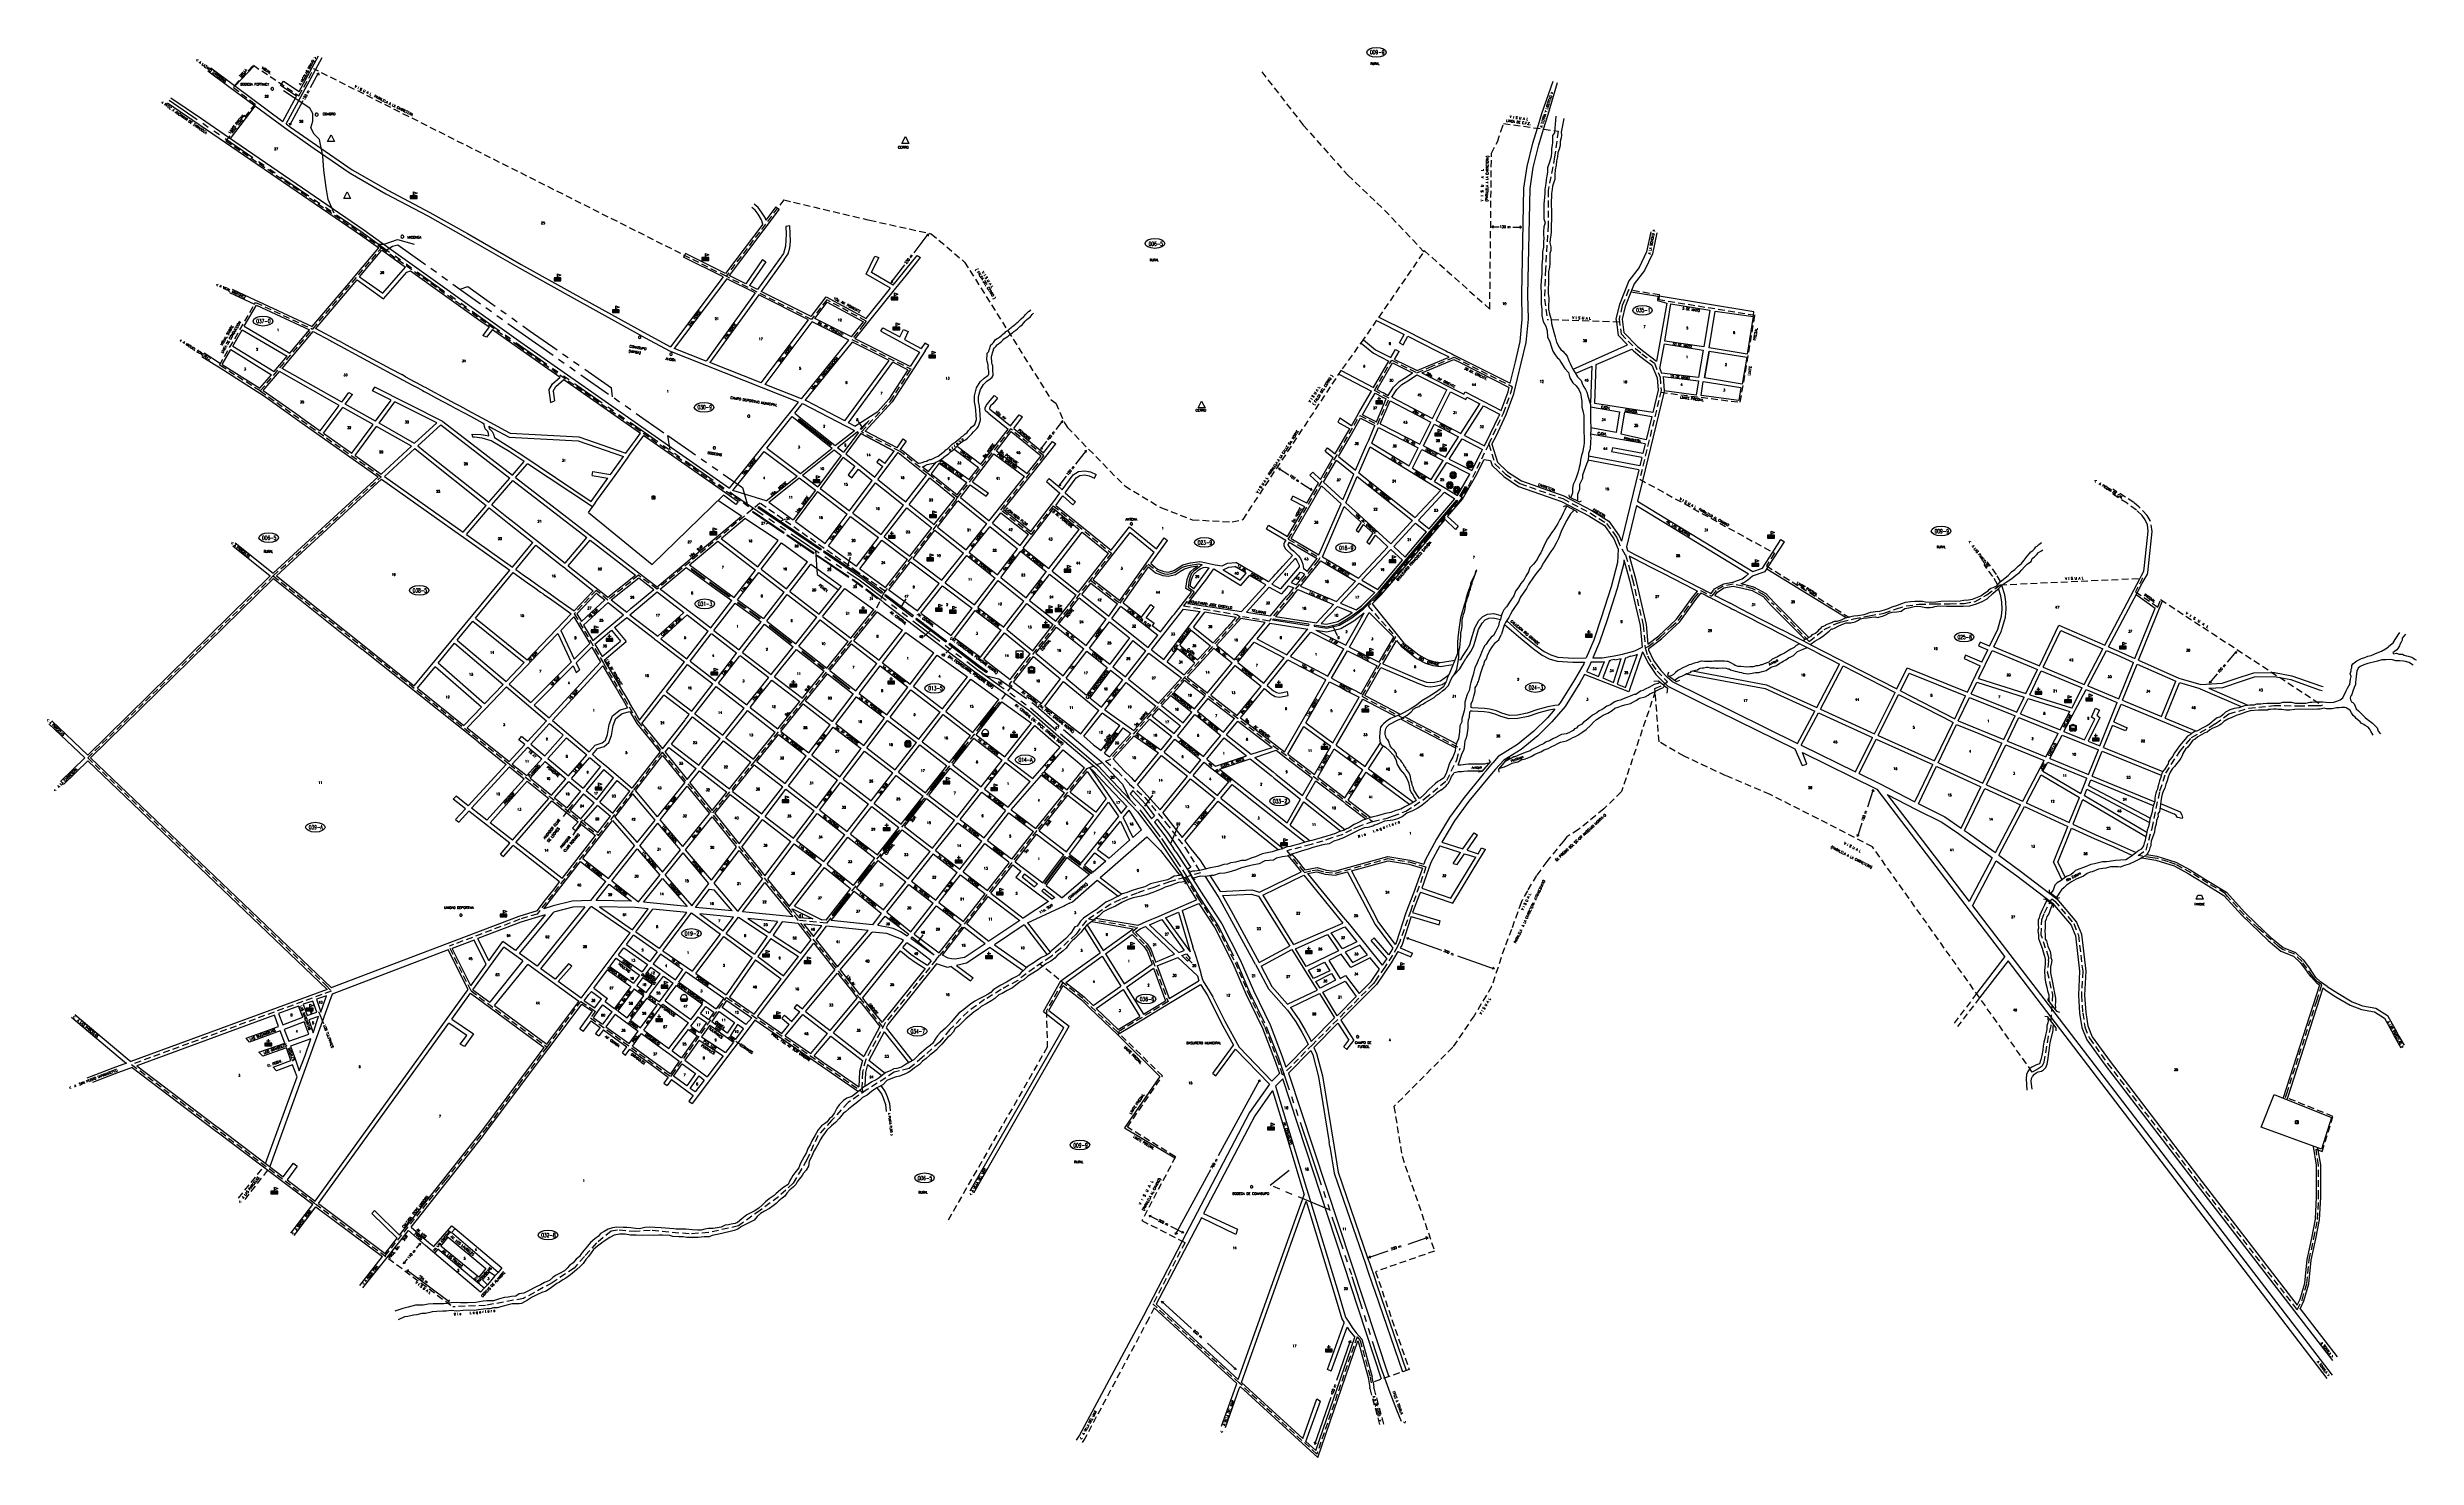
# Model space of a CAD drawing. Extents: x 400988 to 407997, y 1792700 to 1796871.
import ezdxf

# ---------------------------------------------------------------- set-up
doc = ezdxf.new("R2010")
doc.units = 0
doc.header["$LTSCALE"] = 80
doc.header["$MEASUREMENT"] = 0
doc.linetypes.add('HIDDEN', pattern=[0.375, 0.25, -0.125])
doc.linetypes.add('PHANTOM', pattern=[2.5, 1.25, -0.25, 0.25, -0.25, 0.25, -0.25])
doc.layers.get('0').update_dxf_attribs({"linetype": 'CONTINUOUS'})
for name, color, linetype in [('4', 9, 'CONTINUOUS'), ('6', 10, 'CONTINUOUS'), ('9', 5, 'CONTINUOUS'), ('A', 3, 'CONTINUOUS'), ('C', 1, 'CONTINUOUS'), ('D', 6, 'CONTINUOUS'), ('F', 15, 'CONTINUOUS'), ('L', 14, 'CONTINUOUS'), ('M', 10, 'CONTINUOUS'), ('T', 6, 'CONTINUOUS')]:
    doc.layers.add(name, color=color, linetype=linetype)
doc.styles.add('ROMANS', font='ROMANS', dxfattribs={"height": 7})

# ---------------------------------------------------------------- blocks, each defined once
blk = doc.blocks.new('ELL')
blk.add_circle((0, 0), 1)
blk = doc.blocks.new('PAL')
for p, q in [((-7.598076, 0.5), (-2.401924, 0.5)), ((2.401924, 0.5), (7.598076, 0.5)), ((-8, -1), (-2, -1)), ((-8, -2.5), (-2, -2.5)), ((-8, -4), (-2, -4)), ((-8, -5.5), (-2, -5.5)), ((-8, -7), (-2, -7)), ((-8, -8.5), (-2, -8.5)), ((-8, -10), (-2, -10)), ((2, -1), (8, -1)), ((2, -2.5), (8, -2.5)), ((2, -4), (8, -4)), ((2, -5.5), (8, -5.5)), ((2, -7), (8, -7)), ((2, -8.5), (8, -8.5)), ((2, -10), (8, -10))]:
    blk.add_line(p, q)
blk.add_lwpolyline([(-10, -10), (-10, 10), (10, 10), (10, -10)], close=True)
for points in [[(-2, -10), (-2, -1, 1), (-8, -1), (-8, -10)], [(8, -10), (8, -1, 1), (2, -1), (2, -10)]]:
    blk.add_lwpolyline(points, format="xyb")
blk = doc.blocks.new('PLZ')
for p, q in [((-9, 5.5), (9, 5.5)), ((-9, 4), (-7, 4)), ((-9, 2.5), (-7, 2.5)), ((-9, 1), (-7, 1)), ((-6, 7), (6, 7)), ((-3, 8.5), (3, 8.5)), ((7, 4), (9, 4)), ((7, 2.5), (9, 2.5)), ((7, 1), (9, 1)), ((-9.75, -6.5), (1.75, -6.5)), ((-9, -0.5), (-7, -0.5)), ((-9, -2), (-7, -2)), ((-9, -3.5), (-7, -3.5)), ((-9, -5), (-7, -5)), ((-9, -8), (1, -8)), ((-8.25, -9.5), (0.25, -9.5)), ((-5, -2), (2, -2)), ((-5, -6), (-5, -2)), ((-3, -2), (-3, -6)), ((-1, -2), (-1, -6)), ((1, -2), (1, -6)), ((3.25, -9.5), (8.25, -9.5)), ((4, -8), (9, -8)), ((4.75, -6.5), (9.75, -6.5)), ((5, -3.5), (9, -3.5)), ((5, -5), (9, -5)), ((7, -0.5), (9, -0.5)), ((7, -2), (9, -2))]:
    blk.add_line(p, q)
blk.add_lwpolyline([(0, 10), (10, 5), (9, 5), (9, -6), (10, -6), (8, -10), (3, -10), (5, -6), (5, -2), (7, -2), (7, 5), (-7, 5), (-7, -6), (2, -6), (0, -10), (-8, -10), (-10, -6), (-9, -6), (-9, 5), (-10, 5)], close=True)
blk = doc.blocks.new('ESC')
for p, q in [((0, -2), (0, 10)), ((0, 10), (10, 6)), ((10, 6), (0, 2)), ((-10, -3.5), (10, -3.5)), ((-10, -5), (10, -5)), ((-10, -6.5), (10, -6.5)), ((-10, -8), (10, -8)), ((-10, -9.5), (10, -9.5))]:
    blk.add_line(p, q)
blk.add_lwpolyline([(-10, -2), (-10, -10), (10, -10), (10, -2)], close=True)
blk = doc.blocks.new('IGL')
for p, q in [((-5, 5), (5, 5)), ((0, -2), (0, 10)), ((-10, -3.5), (10, -3.5)), ((-10, -5), (10, -5)), ((-10, -6.5), (10, -6.5)), ((-10, -8), (10, -8)), ((-10, -9.5), (10, -9.5))]:
    blk.add_line(p, q)
blk.add_lwpolyline([(-10, -2), (-10, -10), (10, -10), (10, -2)], close=True)
blk = doc.blocks.new('SME')
for p, q in [((-9.88686, 1.5), (-1.498153, 1.506218)), ((-9.650157, 2.621921), (-2.621921, 9.650157)), ((-8.64984, 1.500917), (-1.499727, 8.65103)), ((-6.526947, 1.50249), (-1.49926, 6.530177)), ((-4.404053, 1.504064), (-1.498793, 4.409324)), ((-2.281159, 1.505637), (-1.498325, 2.288471)), ((-1.498153, 1.506218), (-1.5, 9.88686)), ((1.5, 9.88686), (1.524648, 1.506218)), ((1.507269, 7.415385), (3.47039, 9.378507)), ((1.513489, 5.300286), (4.919461, 8.706257)), ((1.51971, 3.185186), (6.189124, 7.8546)), ((1.524648, 1.506218), (9.88686, 1.5)), ((1.961737, 1.505893), (7.295316, 6.839471)), ((4.081481, 1.504317), (8.241248, 5.664083)), ((6.201226, 1.50274), (9.018655, 4.32017)), ((8.32097, 1.501164), (9.604462, 2.784657)), ((-1.498153, -1.433517), (-9.88686, -1.5)), ((-9.835546, -1.806109), (-9.526582, -1.497145)), ((-9.378507, -3.47039), (-7.388315, -1.480198)), ((-8.706257, -4.919461), (-5.250048, -1.463252)), ((-7.8546, -6.189124), (-3.111781, -1.446305)), ((-6.839471, -7.295316), (-1.498267, -1.954111)), ((-5.664083, -8.241248), (-1.49873, -4.075895)), ((-4.32017, -9.018655), (-1.499194, -6.197679)), ((-2.784656, -9.604462), (-1.499657, -8.319463)), ((-1.5, -9.88686), (-1.498153, -1.433517)), ((1.524648, -1.433517), (1.5, -9.88686)), ((1.500949, -9.561497), (9.565005, -1.497441)), ((1.507152, -7.433974), (7.460417, -1.480709)), ((1.513356, -5.30645), (5.355829, -1.463976)), ((1.519559, -3.178927), (3.251241, -1.447244)), ((9.88686, -1.5), (1.524648, -1.433517)), ((4.033158, -9.150609), (9.150609, -4.033158))]:
    blk.add_line(p, q)
for start, end in [(98.626927, 171.373073), (8.626927, 81.373073), (188.626927, 261.373073), (278.626927, 351.373073)]:
    blk.add_arc((0, 0), 10, start, end)
blk = doc.blocks.new('MER')
for p, q in [((-9.4375, -3.5), (9.4375, -3.5)), ((-9, -4.666667), (-9, -2)), ((-8.875, -5), (8.875, -5)), ((-8.3125, -6.5), (8.3125, -6.5)), ((-7.75, -8), (7.75, -8)), ((-7.5, -8.666667), (-7.5, -2)), ((-7.1875, -9.5), (7.1875, -9.5)), ((-6, -10), (-6, -2)), ((-4.5, -10), (-4.5, -2)), ((-3, -10), (-3, -2)), ((-1.5, -10), (-1.5, -2)), ((0, -10), (0, -2)), ((1.5, -10), (1.5, -2)), ((3, -10), (3, -2)), ((4.5, -10), (4.5, -2)), ((6, -10), (6, -2)), ((7.5, -8.666667), (7.5, -2)), ((9, -4.666667), (9, -2))]:
    blk.add_line(p, q)
for points in [[(0, 10, 0.115836), (-3.731702, 9.123708, 0.104065), (-7.071068, 6.485281, 0.09084), (-9.214003, 2.685993, 0.083285), (-10, -2, 0.083285)], [(10, -2, 0.083285), (9.214003, 2.685993, 0.09084), (7.071068, 6.485281, 0.104065), (3.731703, 9.123708, 0.115836), (0, 10, 0.115836)]]:
    blk.add_lwpolyline(points, format="xyb")
blk.add_lwpolyline([(-10, -2), (10, -2), (7, -10), (-7, -10)], close=True)
blk = doc.blocks.new('CEM')
at = {"layer": 'A'}
for p, q in [((-3.774444, 3.46086), (-2.150444, 5.05986)), ((-3.774444, -4.94014), (-3.774444, 3.46086)), ((-2.150444, 5.05986), (2.290556, 5.05986)), ((-1.312444, 1.50686), (1.402556, 1.50686)), ((0.057556, 2.77586), (0.057556, -3.67114)), ((2.290556, 5.05986), (3.889556, 3.46086)), ((3.889556, 3.46086), (3.889556, -4.94014)), ((3.889556, -4.94014), (-3.774444, -4.94014))]:
    blk.add_line(p, q, dxfattribs=at)

msp = doc.modelspace()

# ---------------------------------------------------------------- linework, layer by layer
at = {"layer": '4', "color": 9, "linetype": 'HIDDEN'}
for p, q in [((401732.59375, 1796727.875), (401776.375, 1796808)), ((402996, 1796194.125), (401776.375, 1796808)), ((405255.40625, 1796097.375), (405260.375, 1796558.875)), ((403166.75, 1796420.5), (402996, 1796194.125)), ((405060.71875, 1796266.25), (404940.875, 1796393.875)), ((401604.40625, 1796116.875), (401772.875, 1796037.75)), ((404005.6875, 1795747.375), (404175.375, 1795574)), ((403964.09375, 1795515.625), (404135.8125, 1795375.125)), ((404701.21875, 1795391.75), (404752.65625, 1795361.125)), ((405657.0625, 1795369.75), (405637.90625, 1795404)), ((405879.15625, 1795264.875), (405911.625, 1795248.25)), ((406067.8125, 1795250.5), (406095.21875, 1795223.125)), ((405744.65625, 1794966), (405644.84375, 1794669.875)), ((405756.0625, 1794817.375), (405744, 1794974.5)), ((404062.96875, 1794738), (404131.4375, 1794764.5)), ((402241.5, 1794080), (402176.5625, 1794212.375)), ((404862.59375, 1793057.25), (404871.5, 1793046.25))]:
    msp.add_line(p, q, dxfattribs=at)
at = {"layer": '4', "color": 9}
msp.add_line((403617.375, 1794173.25), (403627.875, 1794185), dxfattribs=at)
at = {"layer": '4', "color": 9, "linetype": 'HIDDEN'}
for points in [[(401541.901124, 1796758.351321), (401597.57149, 1796818.609452)], [(401597.57149, 1796818.609452), (401732.606247, 1796727.912301)], [(401541.901124, 1796758.351321), (401539.100824, 1796752.671026), (401602.576489, 1796703.811525), (401516.275997, 1796595.449796)], [(404580.78125, 1796799.125), (404703.78125, 1796641), (404703.78125, 1796641), (404835.3125, 1796493.5), (404835.3125, 1796493.5), (404921.1875, 1796411.5), (404921.1875, 1796411.5), (404940.875, 1796393.875)], [(405260.364918, 1796558.900657), (405277.763906, 1796591.706394), (405288.152289, 1796622.886122), (405295.943576, 1796646.270917), (405457.327084, 1796623.741755)], [(405457.327084, 1796623.741755), (405447.16319, 1796547.884841), (405428.352543, 1796448.125428), (405427.892473, 1796346.138927), (405420.198948, 1796215.23692), (405416.849159, 1796126.263312), (405425.960071, 1796066.31565), (405425.865634, 1796065.404087)], [(401516.275997, 1796595.449796), (401917.011835, 1796321.030485), (401976.540487, 1796278.400933)], [(403166.75, 1796420.5), (403420.96875, 1796360.125), (403603, 1796320.25)], [(401618.200161, 1795855.024959), (401976.540487, 1796278.400933)], [(401976.540487, 1796278.400933), (402381.756057, 1795988.218686), (403021.419398, 1795541.485873), (403074.764104, 1795505.273752)], [(403603, 1796320.25), (403701.625, 1796236.5), (403958, 1795829), (403971.34375, 1795819.375), (403998.75, 1795757.625), (404005.6875, 1795747.375)], [(404876.15625, 1795998.375), (405060.71875, 1796266.25), (405061.4375, 1796270.5), (405255.40625, 1796097.375)], [(403410.53125, 1796061.875), (403294, 1796124.75), (403248.65625, 1796066.625), (402996, 1796194.125)], [(401497.578437, 1795931.38097), (401604.406379, 1796116.830871)], [(405665.799651, 1796153.923467), (405647.344922, 1796107.600008), (405637.718721, 1796068.174792), (405643.884694, 1796023.853646), (405686.641384, 1795980.305571), (405705.268058, 1795965.01037), (405742.466187, 1795937.033592), (405759.031432, 1795895.546946), (405762.473344, 1795856.397826), (405698.839352, 1795594.070004)], [(405761.18357, 1795851.0808), (405996.478165, 1795821.662892), (406039.980682, 1796078.199533), (405756.308017, 1796124.430518), (405757.21432, 1796138.934356), (405665.799651, 1796153.923467)], [(403410.528392, 1796061.905785), (403403.621951, 1796052.964672), (403368.474622, 1796007.021533), (403543.498446, 1795919.707652)], [(405639.077362, 1796058.408851), (405425.865634, 1796065.404087)], [(404175.375, 1795574), (404283.8125, 1795509.125), (404375.25, 1795473.875), (404493.40625, 1795467.75), (404525.3125, 1795474.5), (404819.34375, 1795920.5), (404876.15625, 1795998.375)], [(401618.200161, 1795855.024959), (401497.578437, 1795931.38097)], [(403396.28125, 1795734), (403482.25, 1795824.75), (403543.5, 1795919.75)], [(404913.885566, 1795856.87224), (404965.391955, 1795946.017656)], [(404965.391955, 1795946.017656), (405039.965496, 1795908.698558)], [(405039.965496, 1795908.698558), (405075.622007, 1795924.21483), (405149.680454, 1795954.735923)], [(405149.680454, 1795954.735923), (405322.453608, 1795867.588247)], [(401618.059282, 1795855.124775), (401976.042139, 1795601.485031)], [(404870.773749, 1795782.255846), (404923.118726, 1795755.917649), (404957.391175, 1795833.328721), (404913.885566, 1795856.87224)], [(405252.132318, 1795698.110722), (405265.811515, 1795725.624299), (405295.849723, 1795789.013873), (405318.102282, 1795849.624167), (405322.453608, 1795867.588247)], [(404659.390512, 1795416.401291), (404870.773749, 1795782.255846)], [(403607.336833, 1795598.653993), (403593.787563, 1795609.558994), (403510.889144, 1795676.174373), (403396.270811, 1795733.983156)], [(403906.4375, 1795625.875), (403936.34375, 1795663.25), (403837.78125, 1795742.875), (403680.0625, 1795539.5), (403607.34375, 1795598.625)], [(405252.132318, 1795698.110722), (405189.444651, 1795568.219572), (405172.319523, 1795538.601677), (405162.965169, 1795526.119427), (405072.66904, 1795421.251147), (404994.764688, 1795328.288181), (404956.881829, 1795284.121145), (404934.147299, 1795256.964474), (404925.325263, 1795247.619776), (404903.010702, 1795225.81548), (404895.226553, 1795218.547381), (404976.541212, 1795127.927626)], [(405252.132318, 1795698.110722), (405270.247374, 1795639.429973), (405302.273477, 1795608.729133), (405344.698851, 1795580.862793), (405471.146684, 1795536.468113), (405553.107712, 1795493.748327), (405600.815551, 1795463.378804), (405630.448908, 1795422.168254), (405637.897766, 1795403.958869)], [(401656.666042, 1795308.153285), (401976.042139, 1795601.485031)], [(403964.100895, 1795515.656556), (403898.275625, 1795430.744661), (403808.747118, 1795502.844005), (403906.433144, 1795625.858826)], [(405698.839352, 1795594.070004), (406097.465691, 1795375.027424), (406073.758137, 1795337.902801), (406328.099833, 1795179.553128)], [(403096.278174, 1795523.308293), (402792.070726, 1795268.301135)], [(403466.416438, 1795262.564586), (403384.296356, 1795320.259107), (403096.278174, 1795523.308293)], [(403680.071617, 1795539.483481), (403675.062997, 1795531.370026), (403462.769848, 1795257.866579), (403438.041604, 1795205.607404), (403385.852871, 1795140.108196)], [(404659.390512, 1795416.401291), (404701.213067, 1795391.77468)], [(404135.816312, 1795375.109702), (403833.999784, 1794987.628422)], [(404752.650725, 1795361.126635), (404748.752474, 1795354.07463), (404666.283962, 1795251.164603), (404602.51747, 1795174.464482), (404516.230287, 1795188.123274)], [(405657.071671, 1795369.804862), (405677.531019, 1795297.653098), (405709.152272, 1795162.352135), (405715.25324, 1795094.732257)], [(401107.575405, 1794769.661148), (401656.666042, 1795308.153285)], [(401656.576314, 1795308.065289), (402034.75625, 1795007.199614), (402355.071362, 1794751.010778), (402613.267798, 1794543.611477), (402617.428022, 1794539.634982)], [(402792.070726, 1795268.301135), (402737.248694, 1795309.633515), (402646.568439, 1795236.341927), (402611.691417, 1795265.135051), (402547.168928, 1795196.206058), (402633.489556, 1795049.622882)], [(404073.855098, 1795295.562002), (404096.164397, 1795278.299394), (404161.616603, 1795226.978907), (404244.550945, 1795342.880936)], [(404244.550945, 1795342.880936), (404267.548177, 1795324.582892), (404281.70032, 1795317.499778), (404293.493772, 1795313.958221), (404301.749189, 1795313.367961), (404312.363296, 1795315.13874), (404324.746422, 1795318.680297), (404333.001838, 1795324.582892), (404341.846928, 1795330.485487), (404349.512672, 1795334.617303), (404359.537106, 1795337.568601), (404374.868595, 1795341.110158), (404394.917464, 1795343.471196), (404404.941899, 1795341.110158), (404391.379428, 1795331.075746), (404379.585976, 1795322.221854), (404373.099577, 1795315.13874), (404368.971868, 1795305.104328), (404366.023505, 1795295.069917), (404363.075142, 1795275.001094), (404380.765321, 1795262.015385), (404378.36901, 1795257.236036), (404349.475051, 1795219.459429), (404506.917642, 1795194.07827), (404516.230287, 1795188.123274)], [(406078.847132, 1795239.476468), (406068.107991, 1795251.417044), (406033.57022, 1795270.027079), (406004.345953, 1795278.002808), (405975.121686, 1795283.319961), (405945.897418, 1795278.002808), (405924.643406, 1795264.709926), (405911.628536, 1795248.213101)], [(406200.525861, 1795114.125972), (406244.973449, 1795149.692812), (406275.799348, 1795164.927272), (406295.777205, 1795172.209749), (406332.161796, 1795180.475965), (406377.396386, 1795189.632932), (406421.598288, 1795197.995341), (406458.455936, 1795210.176626), (406487.01039, 1795219.388956), (406525.003333, 1795224.026332), (406569.288603, 1795225.613739), (406615.941511, 1795225.405964), (406658.927103, 1795226.716762), (406691.177732, 1795232.065327), (406726.12156, 1795251.520323), (406765.106361, 1795281.449703), (407186.758218, 1795301.050726)], [(407186.758218, 1795301.050726), (407165.596705, 1795261.260163), (407231.484365, 1795215.540631), (407239.674627, 1795237.955238)], [(405715.25324, 1795094.732257), (405723.977904, 1795099.097495), (405759.623396, 1795126.274054), (405791.874079, 1795156.847683), (405812.242932, 1795175.531567), (405832.611785, 1795202.708126), (405859.770255, 1795241.774429), (405879.168462, 1795264.882914)], [(406200.525861, 1795114.125972), (406095.233748, 1795223.07466)], [(407239.674627, 1795237.955238), (407718.393887, 1794925.019932)], [(403385.852871, 1795140.108196), (403224.802217, 1794940.313166), (403081.909869, 1794761.994282), (402954.477281, 1794604.671384)], [(404516.230287, 1795188.123274), (404131.439383, 1794764.498931)], [(404976.541212, 1795127.927626), (404877.267319, 1794951.819629), (405167.442474, 1794798.214366)], [(405715.25324, 1795094.732257), (405722.242655, 1795071.179394), (405734.859861, 1795047.325418), (405750.280889, 1795026.277793), (405780.673758, 1794994.771098)], [(402633.489556, 1795049.622882), (402734.038747, 1794878.836938), (402807.230688, 1794786.491984), (402721.309714, 1794673.449023), (402437.405241, 1794307.740647)], [(404351.759396, 1795007.053835), (404904.846535, 1794584.411426)], [(403841.412558, 1794982.309734), (403293.048499, 1794280.452279)], [(403833.999784, 1794987.628422), (403841.412558, 1794982.309734)], [(405743.989698, 1794974.505097), (405767.793259, 1794985.785403), (405780.673758, 1794994.771098)], [(407173.419036, 1794481.278873), (407197.157038, 1794496.845537), (407214.656752, 1794561.052854), (407237.989703, 1794671.956401), (407255.489417, 1794724.48966), (407296.322082, 1794788.696976), (407331.321509, 1794829.556178), (407401.320363, 1794870.415379), (407442.153028, 1794899.600523), (407500.485407, 1794917.111609), (407575.904811, 1794924.624283)], [(407575.904811, 1794924.624283), (407646.52784, 1794923.501582), (407696.18667, 1794924.550749), (407718.393887, 1794925.019932)], [(402807.230688, 1794786.491984), (402995.253474, 1794554.3208)], [(404951.66839, 1794591.353961), (404968.025016, 1794597.588229), (405006.953258, 1794611.484631), (405063.679885, 1794649.290172), (405127.916064, 1794702.943107), (405158.009492, 1794763.719058), (405167.442474, 1794798.214366)], [(406387.46875, 1794506.375), (406226.4375, 1794589.375), (406084.375, 1794661.625), (405953.5625, 1794716.875), (405830.15625, 1794774.875), (405756.0625, 1794817.375)], [(401107.575405, 1794769.661148), (401812.094449, 1794096.856299), (401828.047544, 1794079.671682)], [(404062.956841, 1794737.968547), (403915.176862, 1794554.425868), (403627.885235, 1794184.948695)], [(404119.686441, 1794759.945799), (404153.846883, 1794730.042587), (404188.730574, 1794693.149719), (404235.574387, 1794651.271329), (404297.368353, 1794577.485594), (404354.178935, 1794503.699859), (404400.026072, 1794429.914124), (404354.192224, 1794416.153699)], [(405644.831386, 1794669.819934), (405592.342923, 1794618.486283), (405518.083961, 1794557.270831), (405483.594225, 1794535.894986), (405473.141552, 1794523.703878), (405423.879926, 1794462.927295), (405393.483854, 1794421.825219), (405366.626908, 1794376.763417), (405347.925935, 1794341.981861), (405319.713491, 1794262.379593), (405298.614363, 1794207.525222), (405260.873022, 1794092.934501), (405209.044125, 1794006.899017), (405145.752138, 1793913.420225), (404971.916877, 1793738.28161)], [(404909.498078, 1794581.49447), (404870.647272, 1794567.621929), (404846.435096, 1794556.851647), (404820.877799, 1794543.388794), (404788.594897, 1794532.618512), (404761.692478, 1794523.194515), (404726.719335, 1794513.770518), (404654.728326, 1794494.327557)], [(404904.846535, 1794584.411426), (404909.498078, 1794581.49447), (404951.66839, 1794591.353961)], [(402995.253474, 1794554.3208), (403178.536609, 1794327.657146), (403390.7287, 1794059.59502), (403460.046224, 1793972.365477)], [(406908.35998, 1794168.921173), (406904.620549, 1794137.161145), (406919.713382, 1794069.685741), (406914.682438, 1793977.032947), (406907.639116, 1793946.82008), (406894.558661, 1793869.27372), (406889.527716, 1793857.188573), (406877.45345, 1793850.138904), (406860.348239, 1793840.067948), (406387.464241, 1794506.41973)], [(404953.976516, 1794471.490595), (405017.194656, 1794461.798748), (405066.616933, 1794446.828431), (405021.433503, 1794318.520469), (404989.31127, 1794226.789033), (404982.002342, 1794211.818716), (404967.741432, 1794185.813196), (404944.42247, 1794150.302211), (404915.882845, 1794108.524582), (404910.303539, 1794101.255696), (404848.003626, 1794038.241105), (404731.666989, 1793921.907287), (404641.932573, 1793831.396038)], [(404654.728326, 1794494.327557), (404706.631029, 1794430.608143)], [(404706.625, 1794430.625), (404729.4375, 1794436.125), (404744.59375, 1794438.625), (404769.8125, 1794431.125), (404797.5625, 1794428.625), (404953.96875, 1794471.5)], [(407609.088016, 1793765.794972), (407613.058272, 1793776.734696), (407701.625716, 1794050.632399), (407716.56497, 1794097.844961), (407703.486029, 1794107.914729), (407690.407088, 1794123.019382), (407658.212771, 1794167.326363), (407637.085251, 1794188.472877), (407600.866644, 1794202.570553), (407588.793775, 1794211.633345), (407529.435504, 1794265.003118), (407487.180463, 1794305.282192), (407437.916739, 1794359.736881), (407430.871602, 1794368.799673), (407379.542743, 1794399.008978), (407330.22678, 1794429.218284), (407284.93661, 1794454.392705), (407262.794749, 1794462.44852), (407231.594854, 1794471.511311), (407215.491683, 1794473.525265), (407173.419036, 1794481.278873)], [(404354.192224, 1794416.153699), (404307.975007, 1794403.222566), (404261.261116, 1794386.546883), (404211.933602, 1794369.81598), (404162.661308, 1794350.471455), (404134.187556, 1794336.79593), (404062.000071, 1794288.204583), (404031.464889, 1794248.337612), (403985.303191, 1794205.525703), (403957.050316, 1794181.395687), (403908.054118, 1794148.983049), (403859.168359, 1794111.343166), (403810.061723, 1794084.157773), (403761.010306, 1794054.358758), (403712.069327, 1794019.332497), (403658.287638, 1793965.90044), (403627.697237, 1793928.647092), (403576.363514, 1793883.111121), (403537.821806, 1793850.91936), (403493.611099, 1793839.526142), (403413.637965, 1793788.155514), (403356.911338, 1793750.349973), (403308.356895, 1793697.028354), (403267.477661, 1793651.713261), (403234.991489, 1793580.4276), (403194.609229, 1793511.589903), (403151.005934, 1793471.446836), (403096.948149, 1793431.082892), (403032.546312, 1793385.270825), (402944.069679, 1793365.09801), (402886.625201, 1793361.269563), (402771.34971, 1793371.908027), (402729.586968, 1793368.410895), (402674.590455, 1793372.478535), (402656.350316, 1793369.478377), (402612.636582, 1793334.562555), (402576.874155, 1793294.585146), (402546.228535, 1793259.94542), (402481.771479, 1793216.746976), (402396.460661, 1793170.493155), (402284.461425, 1793149.823367), (402188.201625, 1793145.739722)], [(404354.192224, 1794416.153699), (404393.673063, 1794352.749893), (404447.60015, 1794270.389992), (404501.932837, 1794164.732086), (404540.435259, 1794074.07774), (404589.596767, 1793973.216832), (404625.447208, 1793880.141657), (404641.932573, 1793831.396038)], [(402437.405241, 1794307.740647), (402385.839693, 1794292.013348), (402176.575039, 1794212.324176)], [(406908.35998, 1794168.921173), (406909.210717, 1794178.397716), (406886.866034, 1794245.910149), (406888.540928, 1794290.396953), (406895.940042, 1794311.471592), (406918.112407, 1794352.601211)], [(406918.112407, 1794352.601211), (406926.585662, 1794346.111317), (406982.907439, 1794279.316735), (406996.693402, 1794245.615738), (407009.411884, 1794138.678088), (407005.67556, 1794067.999839), (407009.393569, 1794015.782607), (407015.504323, 1793974.075083), (407029.290287, 1793940.374086), (407083.164099, 1793865.683417), (407354.760246, 1793510.580647), (407643.87403, 1793136.558598)], [(403293.048499, 1794280.452279), (403209.311242, 1794288.779573)], [(404069.137259, 1794293.008817), (404213.373697, 1794267.957383), (404198.461131, 1794255.214396)], [(404198.461131, 1794255.214396), (404237.010114, 1794215.256813), (404247.434483, 1794200.651054), (404303.696422, 1794048.470454)], [(403617.361589, 1794173.218089), (403466.996215, 1793985.392034), (403409.146886, 1793876.963463), (403399.465466, 1793840.151869), (403397.790572, 1793795.665066), (403400.327807, 1793779.28494)], [(404051.177634, 1794057.874478), (403923.991793, 1794159.526358)], [(403991.963727, 1794105.20054), (403943.610119, 1794021.397594), (403946.453823, 1793913.889358)], [(401828.047544, 1794079.671682), (401237.418682, 1793862.43802)], [(402241.510323, 1794080.002882), (402466.719199, 1793914.217713)], [(402466.719199, 1793914.217713), (402566.687944, 1794049.382246), (402609.497579, 1794020.224361), (402594.924087, 1794000.178316), (402832.654187, 1793827.053373), (402836.29756, 1793831.609293), (402997.585907, 1794060.63848)], [(402997.585907, 1794060.63848), (403401.443374, 1793780.028411)], [(404154.937226, 1793958.408533), (404051.177634, 1794057.874478)], [(404303.696422, 1794048.470454), (404154.937226, 1793958.408533)], [(404325.365362, 1793589.738907), (404183.416365, 1793677.159328), (404287.018543, 1793828.680558), (404154.937226, 1793958.408533)], [(401987.336593, 1793296.111249), (402165.97499, 1793520.481932), (402292.529924, 1793679.976685), (402383.096917, 1793802.737316), (402466.719199, 1793914.217713)], [(403946.453823, 1793913.889358), (403647.911168, 1793393.429067)], [(401237.418682, 1793862.43802), (401781.302033, 1793450.352788)], [(404971.916877, 1793738.28161), (404995.803418, 1793591.447436), (405092.169813, 1793310.522318)], [(407699.718219, 1793611.671453), (407717.837489, 1793605.106221), (407749.718485, 1793708.795377), (407609.088016, 1793765.794972)], [(407643.87403, 1793136.558598), (407658.441105, 1793165.711985), (407672.447728, 1793214.767539), (407679.45104, 1793284.846903), (407693.457663, 1793347.91833), (407703.962631, 1793403.981821), (407707.464287, 1793470.557216), (407707.464287, 1793565.164356), (407699.718219, 1793611.671453)], [(404325.365362, 1793589.738907), (404226.360082, 1793400.596663)], [(401781.302033, 1793450.352788), (402188.201626, 1793145.739721)], [(404226.360082, 1793400.596663), (404353.80529, 1793335.676124)], [(404353.80529, 1793335.676124), (404258.782687, 1793154.142487)], [(405092.169813, 1793310.522318), (404917.361614, 1793249.680159), (405016.788789, 1792960.049489)], [(404514.507505, 1792919.770998), (404258.782687, 1793154.142487)], [(404862.600848, 1793057.252215), (404743.807032, 1792710.202805)], [(404871.497027, 1793046.187839), (404901.881378, 1792937.592813), (404904.262345, 1792920.913841)], [(404743.807032, 1792710.202805), (404514.507505, 1792919.770998)], [(405016.788789, 1792960.049489), (404904.262345, 1792920.913841)]]:
    msp.add_lwpolyline(points, dxfattribs=at)
at = {"layer": '6', "color": 10}
for p, q in [((401732.8125, 1796740.875), (401790.53125, 1796846.5)), ((401781.71875, 1796805.375), (401801.59375, 1796841.625)), ((403143.625, 1796399.875), (403148.40625, 1796396.25)), ((401898.84375, 1796195.875), (401968.40625, 1796278.125)), ((402876.34375, 1796261.75), (402873.09375, 1796256)), ((402994.53125, 1796202.25), (402876.34375, 1796261.75)), ((401889, 1796184.25), (401898.84375, 1796195.875)), ((401526.625, 1796146.625), (401601.40625, 1796111.625)), ((401534.84375, 1796156.125), (401601.96875, 1796124.625)), ((401601.96875, 1796124.625), (401612.875, 1796119.5)), ((401612.875, 1796119.5), (401771.3125, 1796045.25)), ((406037, 1796089.375), (405756.8125, 1796135)), ((406035.34375, 1796079), (406037, 1796089.375)), ((401445.625, 1795957.125), (401489.5, 1795929.375)), ((401452.03125, 1795967.375), (401500.5625, 1795936.625)), ((401489.5, 1795929.375), (401499.65625, 1795923)), ((401499.65625, 1795923), (401609.0625, 1795853.75)), ((401609.0625, 1795853.75), (401627.3125, 1795841.25)), ((401656.40625, 1795316), (401966.5, 1795600.875)), ((401536.4375, 1795396.5), (401647.4375, 1795307.875)), ((401544.28125, 1795405.625), (401656.25, 1795316.125)), ((401107.53125, 1794778), (401647.625, 1795307.75)), ((407170.125, 1795258.125), (407184.96875, 1795286.25)), ((407179, 1795300.75), (407183.4375, 1795309.125)), ((407183.4375, 1795309.125), (407190.125, 1795321.75)), ((407570, 1795022), (407577.09375, 1795022.125)), ((407593.0625, 1795007), (407624.90625, 1795001)), ((400993.0625, 1794870.75), (401098.9375, 1794769.625)), ((401001.375, 1794879.375), (401107.53125, 1794778)), ((401027.53125, 1794699.625), (401098.9375, 1794769.625)), ((401035.9375, 1794691), (401107.625, 1794761.25)), ((401107.625, 1794761.25), (401816, 1794084.875)), ((403935.25, 1794019.75), (403986.84375, 1794109.75)), ((403950.8125, 1794022.75), (403993.125, 1794096.625)), ((403935.25, 1794019.75), (403995.28125, 1793972.375)), ((403950.8125, 1794022.75), (404010.84375, 1793975.5)), ((404071.96875, 1794029.625), (404154.09375, 1793950.875)), ((403718.1875, 1793489.125), (403995.28125, 1793972.375)), ((403728.5625, 1793483.125), (404010.84375, 1793975.5)), ((404154.09375, 1793950.875), (404159.34375, 1793954.125)), ((401239.25, 1793853.5), (401485.09375, 1793667.25)), ((401494.6875, 1793660), (401773.21875, 1793449)), ((401708.4375, 1793364), (401773.1875, 1793448.875)), ((401718, 1793356.75), (401782.78125, 1793441.75)), ((401782.8125, 1793441.75), (401979.71875, 1793294.375)), ((401912.34375, 1793209.125), (401979.71875, 1793294.375)), ((401921.875, 1793201.875), (401993.0625, 1793291.875)), ((404262.78125, 1793142.375), (404506.90625, 1792918.625)), ((404746.53125, 1792699.625), (404864.875, 1793045.375)), ((404864.875, 1793045.375), (404865.78125, 1793044.25)), ((404461.90625, 1792792.625), (404504.71875, 1792912.5)), ((404473.21875, 1792788.625), (404514.34375, 1792903.625)), ((404504.71875, 1792912.5), (404506.90625, 1792918.625)), ((404514.34375, 1792903.625), (404516.53125, 1792909.75)), ((404516.53125, 1792909.75), (404746.53125, 1792699.625)), ((404900.09375, 1792903.75), (404900.25, 1792906.625)), ((404910.03125, 1792922.875), (404912.28125, 1792907.125)), ((404912.1875, 1792905), (404912.28125, 1792907.125))]:
    msp.add_line(p, q, dxfattribs=at)
for points in [[(401462.81207, 1796802.073206), (401528.739184, 1796753.173245)], [(401471.65108, 1796810.457717), (401541.901124, 1796758.351321)], [(401528.739185, 1796753.173246), (401599.870195, 1796700.413412)], [(401680.548179, 1796762.87751), (401686.457142, 1796771.867309), (401732.822022, 1796740.822575)], [(401343.788844, 1796707.507039), (401914.143436, 1796316.93475), (401968.405546, 1796278.076665)], [(401353.959001, 1796722.358568), (401444.181785, 1796660.575039)], [(401444.181785, 1796660.575039), (401524.395858, 1796605.645361)], [(405396.386328, 1796632.249094), (405409.780076, 1796675.451598)], [(405414.449741, 1796629.727439), (405426.972799, 1796670.121467)], [(403104.583441, 1796348.103312), (403101.110929, 1796360.843006), (403090.638926, 1796377.607622), (403082.415102, 1796389.950286), (403072.155783, 1796398.16235)], [(403113.719718, 1796360.215676), (403112.22412, 1796365.702616), (403100.72306, 1796384.114645), (403091.368435, 1796398.154464), (403079.65469, 1796407.530722)], [(403143.626233, 1796399.864064), (403113.719718, 1796360.215676)], [(403104.583441, 1796348.103312), (402994.538037, 1796202.211263)], [(405732.063227, 1796325.798611), (405719.148372, 1796266.493118), (405697.469477, 1796220.744188), (405666.758199, 1796180.647304), (405638.751054, 1796110.346202), (405628.56754, 1796068.638443), (405629.949019, 1796058.708342)], [(405749.739554, 1796322.375076), (405736.297441, 1796260.6484), (405712.919024, 1796211.312969), (405682.559939, 1796171.675912), (405674.89353, 1796152.432359)], [(401771.3125, 1796045.25), (401879.78125, 1796173.375), (401889, 1796184.25)], [(401627.3125, 1795841.25), (401735.09375, 1795764.875), (401966.5, 1795600.875)], [(405770.171975, 1795849.957017), (405707.011119, 1795589.579671)], [(407190.125, 1795321.75), (407192.53125, 1795338.375), (407203.4375, 1795440.5)], [(407201.0625, 1795313.5), (407201.71875, 1795318), (407204.4375, 1795336.875), (407215.375, 1795439.25)], [(406078.8816, 1795334.713003), (406126.919937, 1795408.896041)], [(406092.469343, 1795377.772885), (406116.827111, 1795415.387285)], [(406116.827111, 1795415.387285), (406126.919937, 1795408.896041)], [(407184.984, 1795286.285), (407201.062862, 1795313.543353)], [(407577.09375, 1795022.125), (407628.03125, 1795012.625), (407712.5, 1794982.875), (407720.71875, 1794980.875)], [(407624.90625, 1795001), (407709.03125, 1794971.375), (407717.8125, 1794969.25)], [(407240.06551, 1794634.867539), (407297.727362, 1794610.140243), (407302.787345, 1794601.341547), (407304.707578, 1794593.546681), (407303.967531, 1794590.14956), (407289.600523, 1794592.839552), (407285.618119, 1794598.784727), (407280.879636, 1794602.635666), (407276.951741, 1794604.151031), (407238.02616, 1794620.41145)], [(407198.875, 1794483.375), (407228.59375, 1794478.625), (407284.8125, 1794461.125), (407327.8125, 1794438.125), (407373, 1794410.25), (407434.6875, 1794371.875), (407488.625, 1794312.375), (407521.65625, 1794280.75), (407565.71875, 1794238.5), (407602.09375, 1794208.625), (407639.21875, 1794193.625), (407661.75, 1794172), (407683.5625, 1794143.375)], [(406913.786987, 1794344.577581), (406920.336114, 1794339.561429), (406975.113793, 1794274.598062), (406987.900717, 1794243.339307), (407000.383666, 1794138.382024), (406996.658639, 1794067.917476), (407000.440085, 1794014.809307), (407006.75858, 1793971.683897), (407021.365253, 1793935.976604), (407075.938628, 1793860.31606), (407347.62548, 1793505.094697), (407748.004897, 1792987.130013)], [(401816.000143, 1794084.830086), (401235.587008, 1793871.353775)], [(403993.125, 1794096.625), (404047.21875, 1794053.375), (404047.4375, 1794053.25)], [(407719.778426, 1794088.724986), (407614.818261, 1793763.472419)], [(407732.761, 1794093.584), (407712.484244, 1794107.316403), (407699.493032, 1794120.316467), (407683.552, 1794143.377)], [(407726.317, 1794083.461), (407719.778426, 1794088.724986)], [(407732.75, 1794093.625), (407764.5, 1794073.375), (407806.375, 1794048.375), (407837, 1794036.375), (407876.9375, 1794029.25), (407911.03125, 1794007.625), (407933.53125, 1793967.5), (407944.40625, 1793946.75), (407960.21875, 1793919.25)], [(404047.03125, 1794053.5), (404047.21875, 1794053.375), (404071.96875, 1794029.625)], [(406917.381601, 1794026.742307), (407747.473608, 1792943.298465)], [(407726.3125, 1794083.5), (407758.1875, 1794063.125), (407801.0625, 1794037.625), (407833.71875, 1794024.875), (407872.5, 1794017.875), (407902.03125, 1793999.125), (407923, 1793961.75), (407933.90625, 1793941), (407950.6875, 1793911.75)], [(401059.375, 1794003), (401216.875, 1793870.5), (401222.21875, 1793866.375)], [(401069.0625, 1794010.5), (401224.34375, 1793879.875), (401235.59375, 1793871.375)], [(404154.108, 1793950.892), (404278.939889, 1793827.370329), (404175.0773, 1793675.588234), (404323.569548, 1793586.308138)], [(407732.999933, 1792933.477553), (406916.093458, 1794003.019104)], [(401222.209558, 1793866.43354), (401181.509579, 1793851.464063), (401105.353164, 1793822.184887)], [(401239.250282, 1793853.522239), (401187.846332, 1793834.615834), (401122.208244, 1793809.380545)], [(403442.111346, 1793793.248721), (403446.473874, 1793789.064736), (403455.932884, 1793776.156122), (403461.097676, 1793764.095631), (403467.321433, 1793744.520142), (403470.026818, 1793723.762837)], [(403453.181481, 1793799.258564), (403455.53505, 1793797.001319), (403466.423624, 1793782.141794), (403472.357514, 1793768.285355), (403479.08222, 1793747.134239), (403481.926176, 1793725.31373)], [(401485.107674, 1793667.242649), (401494.702689, 1793659.973648)], [(407652.414102, 1793140.226525), (407664.057508, 1793163.528713), (407678.364592, 1793213.636575), (407685.385783, 1793283.894842), (407699.336628, 1793346.715101), (407709.933411, 1793403.2686), (407713.464287, 1793470.399534), (407713.464287, 1793565.660608), (407706.191533, 1793609.32595)], [(404345.785331, 1793339.761488), (404230.479607, 1793119.478456), (404042.104703, 1792765.576381), (404032.193852, 1792751.062499)], [(407652.414102, 1793140.226525), (407762.243229, 1792998.142275)], [(404865.78125, 1793044.25), (404896, 1792936.375), (404900.25, 1792906.625)]]:
    msp.add_lwpolyline(points, dxfattribs=at)
at = {"layer": '6', "color": 10, "linetype": 'CONTINUOUS'}
for points in [[(405409.780076, 1796675.451598), (405443.042412, 1796771.780666)], [(405426.972799, 1796670.121467), (405455.638423, 1796767.278368)]]:
    msp.add_lwpolyline(points, dxfattribs=at)
at = {"layer": '6', "color": 10, "linetype": 'HIDDEN'}
for points in [[(407215.374, 1795439.202), (407209.281478, 1795471.365218), (407199.850881, 1795487.096843), (407176.798313, 1795511.218668), (407161.080652, 1795524.852743), (407098.210011, 1795564.706193)], [(407203.442, 1795440.476), (407200.898725, 1795458.779918), (407194.611661, 1795473.462768), (407185.181065, 1795487.096843), (407168.415561, 1795502.828468), (407141.171616, 1795522.755193), (407096.114323, 1795551.072118)], [(406765.956786, 1795290.933504), (406753.946442, 1795312.557038), (406727.149476, 1795349.187883)], [(406757.415177, 1795281.026369), (406756.99694, 1795282.351087), (406743.819408, 1795306.076037), (406717.464344, 1795342.102812)], [(406695.573012, 1794072.256533), (406627.581848, 1793982.92978)], [(406704.35219, 1794059.88559), (406638.88606, 1793974.989769)], [(401553.495655, 1793467.139894), (401627.517039, 1793559.343962)], [(401639.4416, 1793550.309058), (401569.401404, 1793459.33459)], [(404262.768902, 1793142.350954), (404246.39813, 1793111.075807), (404057.528416, 1792756.244128), (404049.276244, 1792744.159288)], [(404900.095394, 1792903.713675), (404930.547985, 1792792.646191)], [(404912.17665, 1792905.032594), (404942.12087, 1792795.819256)]]:
    msp.add_lwpolyline(points, dxfattribs=at)
at = {"layer": '6', "color": 10, "linetype": 'PHANTOM'}
msp.add_lwpolyline([(404781.66133, 1793432.441427), (404605.79713, 1793505.354673), (404661.794367, 1793549.596525)], dxfattribs=at)
at = {"layer": '9', "color": 5}
for points in [[(405450.403164, 1796667.813164), (405446.395415, 1796621.022805), (405446.395415, 1796618.349071), (405441.051751, 1796610.327866), (405441.051751, 1796602.306662), (405441.051751, 1796590.274856), (405439.715835, 1796582.253651), (405438.379919, 1796571.558712), (405438.379919, 1796562.200641), (405437.044003, 1796548.831967), (405431.700338, 1796531.452691), (405426.356674, 1796515.410282), (405426.356674, 1796502.041609), (405423.684842, 1796491.34667), (405422.348926, 1796479.314863), (405421.01301, 1796468.619924), (405418.341177, 1796451.240648), (405418.341177, 1796440.545709), (405417.005261, 1796428.513903), (405415.669345, 1796407.124025), (405415.669345, 1796364.344269), (405419.677093, 1796352.312462), (405415.669345, 1796340.280656), (405414.333429, 1796326.911982), (405414.333429, 1796316.217043), (405415.669345, 1796308.195839), (405414.333429, 1796294.827165), (405414.333429, 1796280.121624), (405411.661597, 1796266.75295), (405411.661597, 1796246.699939), (405408.989765, 1796227.983796), (405408.989765, 1796215.95199), (405408.989765, 1796201.246448)], [(405474.449653, 1796661.128827), (405469.105989, 1796635.728346), (405466.434157, 1796621.022805), (405467.770073, 1796611.664734), (405466.434157, 1796603.643529), (405463.762325, 1796592.94859), (405463.762325, 1796580.916784), (405461.090492, 1796570.221845), (405457.082744, 1796559.526906), (405455.746828, 1796547.495099), (405453.074996, 1796535.463293), (405451.73908, 1796523.431487), (405449.067248, 1796508.725945), (405447.731331, 1796495.357272), (405447.731331, 1796480.651731), (405445.059499, 1796472.630526), (405441.051751, 1796460.59872), (405439.715835, 1796451.240648), (405438.379919, 1796439.208842), (405438.379919, 1796428.513903), (405437.044003, 1796417.818964), (405437.044003, 1796407.124025), (405438.379919, 1796385.734147), (405438.379919, 1796379.04981), (405438.379919, 1796367.018003), (405437.044003, 1796340.280656), (405437.044003, 1796326.911982), (405435.708087, 1796316.217043), (405434.372171, 1796304.185237), (405433.036254, 1796293.490298), (405435.708087, 1796281.458491), (405435.708087, 1796270.763552), (405433.036254, 1796261.40548), (405433.036254, 1796244.026204), (405433.036254, 1796231.994398), (405431.700338, 1796219.962592), (405429.028506, 1796207.930785), (405429.028506, 1796197.235846), (405429.025962, 1796170.55127), (405427.689621, 1796161.193198), (405427.689621, 1796151.835126), (405427.689621, 1796142.477055), (405430.362302, 1796131.782116), (405430.362302, 1796122.424044), (405429.025962, 1796109.05537), (405429.025962, 1796097.023564), (405431.698642, 1796083.65489), (405437.044003, 1796066.275614), (405438.380343, 1796054.243808), (405442.389363, 1796039.538267), (405445.062044, 1796028.843328), (405449.071064, 1796015.474654), (405453.080085, 1795999.432245), (405461.098126, 1795984.726704), (405465.107147, 1795978.042367), (405471.788848, 1795972.694898), (405483.81591, 1795957.989356), (405489.16127, 1795944.620683), (405493.170291, 1795936.599478), (405498.515652, 1795925.904539), (405501.188332, 1795919.220203), (405507.870033, 1795908.525263), (405514.551734, 1795896.493457), (405525.242456, 1795885.798518), (405529.251476, 1795873.766712), (405533.260497, 1795867.082375), (405538.605858, 1795859.06117), (405542.614878, 1795851.039966), (405546.623899, 1795836.334425), (405550.632919, 1795824.302619), (405553.3056, 1795814.944547), (405553.3056, 1795802.912741), (405553.3056, 1795793.554669), (405553.3056, 1795781.522862), (405553.3056, 1795773.501658), (405553.3056, 1795764.143587), (405554.64194, 1795749.438045), (405554.64194, 1795738.743106), (405553.3056, 1795726.7113), (405554.64194, 1795714.679494), (405553.3056, 1795706.658289), (405553.3056, 1795697.300218), (405551.96926, 1795689.279013)], [(405408.989765, 1796201.246448), (405407.644518, 1796182.583076), (405406.308178, 1796163.866933), (405407.644518, 1796143.813922), (405407.644518, 1796126.434646), (405407.644518, 1796113.065972), (405408.980859, 1796095.686697), (405408.980859, 1796078.307421), (405412.989879, 1796060.928145), (405421.00792, 1796046.222603), (405425.016941, 1796032.85393), (405426.353281, 1796015.474654), (405433.034982, 1796000.769113), (405438.380343, 1795984.726704), (405442.389363, 1795972.694898), (405449.071064, 1795961.999959), (405454.416425, 1795953.978754), (405461.098126, 1795948.631285), (405465.107147, 1795940.610081), (405477.134209, 1795921.893937), (405487.82493, 1795909.862131), (405491.833951, 1795893.819722), (405501.188332, 1795879.114181), (405510.542714, 1795869.756109), (405518.560755, 1795859.06117), (405523.906116, 1795848.366231), (405525.242456, 1795836.334425), (405527.915136, 1795824.302619), (405527.915136, 1795806.923343), (405530.587817, 1795796.228404), (405533.260497, 1795782.85973), (405533.260497, 1795770.827923), (405533.260497, 1795760.132984), (405533.260497, 1795738.743106), (405534.596837, 1795713.342626), (405534.596837, 1795701.31082), (405533.260497, 1795693.289615), (405529.187437, 1795673.113472), (405526.515605, 1795663.755401), (405523.843773, 1795651.723594), (405522.507857, 1795639.691788), (405519.836024, 1795628.996849), (405517.164192, 1795615.628175), (405513.156444, 1795603.596369), (405507.81278, 1795590.227695), (405502.469115, 1795578.195888), (405499.797283, 1795567.500949), (405499.797283, 1795554.132276), (405495.448464, 1795539.625888)], [(403773.467037, 1795903.690689), (403773.482784, 1795903.895478), (403773.482784, 1795908.61309), (403773.482784, 1795914.274224), (403772.539607, 1795918.991836), (403771.59643, 1795923.709448), (403771.59643, 1795927.955299), (403771.124842, 1795931.729388), (403770.181665, 1795935.975239), (403768.326613, 1795943.091604), (403767.383436, 1795947.337455), (403767.383436, 1795953.47035), (403768.326613, 1795957.24444), (403768.798201, 1795962.433813), (403768.798201, 1795966.679664), (403773.042497, 1795971.869037), (403774.457262, 1795976.586649), (403776.343616, 1795981.776022), (403777.758381, 1795986.021872), (403779.644735, 1795991.683007), (403782.945854, 1795994.513574), (403787.19015, 1795998.759424), (403791.434446, 1796003.948797), (403793.320799, 1796006.779365), (403798.036684, 1796010.081693), (403799.923037, 1796011.496976), (403803.224156, 1796013.384021), (403806.053687, 1796014.799305), (403812.187432, 1796020.392909), (403814.545375, 1796022.751715), (403818.78967, 1796026.054043), (403821.619201, 1796028.412849), (403823.977143, 1796030.771655), (403829.164616, 1796034.073983), (403834.823677, 1796039.263356), (403839.539561, 1796043.037446), (403841.425915, 1796044.452729), (403844.255446, 1796046.339774), (403848.499741, 1796049.170341), (403853.215626, 1796053.887953), (403856.516745, 1796056.246759), (403861.232629, 1796060.49261), (403865.948513, 1796065.681983), (403869.249632, 1796068.51255), (403876.795047, 1796075.117206), (403879.152989, 1796077.476012), (403881.98252, 1796080.778341), (403885.283639, 1796084.55243), (403888.584758, 1796088.32652), (403890.9427, 1796090.213564), (403895.186996, 1796093.044131), (403897.544938, 1796094.931176)], [(403781.971376, 1795940.692851), (403782.005773, 1795944.911119), (403781.534185, 1795950.100492), (403781.062596, 1795953.40282), (403781.534185, 1795956.233387), (403782.477361, 1795960.007477), (403783.420538, 1795963.309805), (403784.363715, 1795967.555656), (403784.835304, 1795970.857984), (403787.193246, 1795976.047357), (403787.664834, 1795978.406163), (403790.022776, 1795982.180252), (403791.437542, 1795984.067297), (403794.267072, 1795986.897864), (403797.568191, 1795991.143715), (403798.982956, 1795992.087237), (403801.812487, 1795994.917805), (403806.528371, 1795998.691894), (403810.772667, 1796001.522461), (403814.545375, 1796005.296551), (403817.374905, 1796009.07064), (403822.562378, 1796012.372968), (403827.278262, 1796014.731774), (403830.579381, 1796017.562342), (403834.352089, 1796021.336431), (403838.596384, 1796024.166998), (403843.312269, 1796027.469326), (403847.556565, 1796030.771655), (403853.215626, 1796035.017505), (403858.403098, 1796038.791595), (403865.476925, 1796045.396252), (403871.607574, 1796050.585625), (403877.266636, 1796056.71852), (403880.567755, 1796061.436132), (403885.283639, 1796065.681983), (403890.471112, 1796070.399594), (403895.186996, 1796073.701923), (403898.488115, 1796077.476012), (403901.317645, 1796080.778341), (403905.561941, 1796085.024191)], [(403785.90751, 1795900.474009), (403785.744083, 1795901.536672), (403785.744083, 1795907.197807), (403785.272495, 1795911.443657), (403785.272495, 1795917.104791), (403785.272495, 1795922.294165), (403785.272495, 1795927.011776), (403784.800906, 1795929.842344), (403783.386141, 1795934.088194), (403782.442964, 1795938.334045), (403781.971376, 1795940.692851)], [(403731.879178, 1795756.043552), (403736.456473, 1795770.483102), (403735.950071, 1795783.653453), (403734.788893, 1795797.591735), (403733.67688, 1795808.158994), (403730.50508, 1795822.753605), (403731.214358, 1795840.490829), (403737.340155, 1795864.320446), (403747.954136, 1795882.015669), (403759.278679, 1795893.343575), (403769.974272, 1795900.895648), (403773.467037, 1795903.690689)], [(403742.865309, 1795750.988737), (403748.52804, 1795768.852409), (403747.930907, 1795784.382474), (403746.736642, 1795798.717918), (403745.542376, 1795810.066812), (403742.556712, 1795823.804946), (403743.153845, 1795838.737701), (403748.52804, 1795859.643558), (403757.485033, 1795874.576313), (403767.039158, 1795884.133276), (403777.190417, 1795891.300998), (403783.161745, 1795896.07948), (403785.90751, 1795900.474009)], [(403564.228952, 1795640.957573), (403567.434414, 1795640.957573), (403572.621887, 1795642.374284), (403576.394594, 1795643.790994), (403583.940009, 1795646.152178), (403589.127482, 1795647.568888), (403594.314954, 1795650.402308), (403599.030839, 1795652.291255), (403603.275134, 1795652.763492), (403607.047842, 1795654.180202), (403612.706903, 1795657.48586), (403618.365964, 1795659.847043), (403623.553437, 1795662.208227), (403627.326144, 1795665.041648), (403633.456794, 1795670.236252), (403637.70109, 1795673.069673), (403641.002209, 1795675.430856), (403646.66127, 1795681.097697), (403651.848743, 1795684.875591), (403657.507804, 1795689.597959), (403660.808923, 1795693.375853), (403664.58163, 1795697.153747), (403668.354338, 1795699.987167), (403673.54181, 1795703.765062), (403679.67246, 1795708.487429), (403683.445167, 1795711.32085), (403689.104228, 1795716.515454), (403693.820113, 1795720.293348), (403697.121232, 1795722.654532), (403702.780293, 1795727.376899), (403708.910942, 1795732.099267), (403713.626827, 1795737.766108), (403717.871123, 1795742.960712), (403722.587007, 1795748.155316), (403728.246068, 1795752.405447), (403731.879178, 1795756.043552)], [(403576.896643, 1795630.739334), (403579.695713, 1795631.985075), (403585.354774, 1795634.818496), (403591.013835, 1795637.651916), (403595.72972, 1795638.124153), (403599.974015, 1795639.540863), (403605.161488, 1795640.485337), (403611.763726, 1795641.902047), (403619.309141, 1795645.207704), (403625.911379, 1795648.041125), (403632.985205, 1795653.707966), (403639.587443, 1795658.430333), (403644.774916, 1795662.680464), (403649.962389, 1795666.458358), (403655.149862, 1795670.236252), (403660.337334, 1795675.430856), (403666.467984, 1795680.153224), (403673.070222, 1795684.875591), (403679.67246, 1795691.486906), (403684.388344, 1795697.625984), (403690.047405, 1795701.876115), (403696.649643, 1795706.126245), (403704.195058, 1795710.848613), (403709.854119, 1795715.098744), (403714.098415, 1795719.348874), (403718.342711, 1795723.599005), (403723.058595, 1795727.849136), (403728.246068, 1795733.988214), (403732.018775, 1795738.238344), (403738.621013, 1795744.849659), (403740.507367, 1795747.68308), (403742.865309, 1795750.988737)], [(405551.96926, 1795689.279013), (405551.898011, 1795683.808411), (405547.890263, 1795670.439738), (405547.890263, 1795661.081666), (405545.21843, 1795647.712992), (405541.210682, 1795638.35492), (405533.195185, 1795616.965042), (405529.187437, 1795606.270103), (405529.187437, 1795595.575164), (405521.171941, 1795578.195888), (405521.171941, 1795563.490347), (405514.49236, 1795548.784806), (405514.49236, 1795534.079265), (405514.05635, 1795530.152382)], [(405506.404851, 1795502.505622), (405501.133199, 1795497.983846), (405494.453619, 1795491.299509), (405483.76629, 1795472.583365), (405477.086709, 1795461.888426), (405466.399381, 1795439.161681), (405459.7198, 1795420.445538), (405451.704304, 1795404.403129), (405445.024723, 1795392.371323), (405435.67331, 1795380.339516), (405424.985982, 1795362.96024), (405414.298653, 1795346.917832), (405406.283156, 1795332.212291), (405395.595827, 1795318.843617), (405384.908499, 1795304.138076), (405370.213422, 1795282.748198), (405363.533841, 1795270.716391), (405354.182428, 1795257.347717), (405344.831016, 1795243.979044), (405340.823268, 1795233.284105), (405322.156915, 1795205.325986), (405316.81325, 1795194.631047), (405311.469586, 1795185.272975), (405302.118173, 1795170.567434), (405298.110425, 1795162.54623), (405290.496708, 1795135.75507)], [(405482.869821, 1795514.575954), (405482.430374, 1795514.026254), (405477.086709, 1795503.331315), (405473.078961, 1795495.310111), (405466.399381, 1795480.60457), (405462.391632, 1795475.2571), (405457.047968, 1795463.225294), (405451.704304, 1795455.20409), (405445.024723, 1795444.509151), (405438.345143, 1795435.151079), (405433.001478, 1795427.129875), (405426.321898, 1795417.771803), (405419.642317, 1795404.403129), (405411.626821, 1795387.023853), (405406.283156, 1795376.328914), (405400.939492, 1795366.970843), (405395.595827, 1795356.275903), (405384.908499, 1795342.90723), (405374.22117, 1795332.212291), (405370.213422, 1795320.180484), (405362.197925, 1795306.81181), (405356.854261, 1795297.453739), (405347.502848, 1795285.421932), (405340.823268, 1795276.063861), (405331.471855, 1795262.695187), (405326.12819, 1795249.326513), (405319.44861, 1795238.631574)], [(406253.491447, 1795165.608175), (406266.869187, 1795170.550947), (406270.49482, 1795172.419877), (406275.426545, 1795174.044262), (406283.504433, 1795174.143662), (406295.442879, 1795178.199815), (406307.622664, 1795183.822636), (406318.531629, 1795186.823655), (406332.57393, 1795189.341997), (406344.541235, 1795191.052957), (406362.755976, 1795193.362025), (406371.310127, 1795197.115917), (406375.717491, 1795198.994466), (406382.476462, 1795200.380719), (406396.782547, 1795202.641691), (406409.013635, 1795204.09528), (406422.782534, 1795207.652724), (406434.720981, 1795211.708877), (406445.87449, 1795216.015987), (406461.441776, 1795221.680493), (406474.158747, 1795226.006842), (406485.57604, 1795230.056582), (406499.885331, 1795232.056976), (406512.904564, 1795232.999031), (406523.842386, 1795233.654856), (406535.320601, 1795232.753632), (406543.938882, 1795231.295984), (406559.846907, 1795230.44927), (406574.953962, 1795231.156399), (406590.048191, 1795232.905836), (406616.617429, 1795234.014626), (406632.789238, 1795232.910541), (406646.583788, 1795234.383369), (406658.033145, 1795235.827339), (406671.309748, 1795237.033176), (406683.013269, 1795239.001506), (406697.798825, 1795244.656393), (406708.173809, 1795248.693307), (406719.533385, 1795257.433433), (406729.876305, 1795264.076117), (406733.727244, 1795268.814601), (406737.340051, 1795271.725839), (406744.871134, 1795273.903442), (406755.239705, 1795278.46151), (406765.515289, 1795290.576313), (406788.739563, 1795309.365864), (406798.516439, 1795319.650213), (406809.110316, 1795327.077835), (406818.893604, 1795336.841031), (406827.924019, 1795344.249414), (406836.134226, 1795354.775102), (406845.113338, 1795366.352718), (406852.05593, 1795373.996027), (406856.157827, 1795379.519448), (406861.581848, 1795383.495439), (406866.742085, 1795387.728801), (406870.580198, 1795393.509592), (406874.717366, 1795396.166666), (406879.356449, 1795400.393615), (406887.093599, 1795407.004235)], [(406266.217861, 1795151.181098), (406267.894609, 1795150.756712), (406276.969915, 1795154.517016), (406285.775024, 1795159.055846), (406297.176284, 1795164.408471), (406309.365688, 1795169.249561), (406323.700632, 1795169.165339), (406335.915688, 1795171.921814), (406346.014063, 1795177.258406), (406350.923342, 1795180.70683), (406361.317565, 1795183.180282), (406371.473657, 1795183.826488), (406385.786155, 1795185.566306), (406395.678463, 1795186.469883), (406402.730075, 1795185.253572), (406417.541282, 1795188.823842), (406426.613381, 1795192.844724), (406436.190602, 1795198.174903), (406446.060465, 1795200.902519), (406459.864634, 1795201.593616), (406472.082897, 1795204.089513), (406483.464918, 1795211.0056), (406494.90145, 1795213.491878), (406511.012335, 1795217.338757), (406521.158807, 1795218.766694), (406530.295036, 1795217.576035), (406544.922621, 1795214.88925), (406557.700515, 1795214.264635), (406566.544101, 1795215.67654), (406571.733197, 1795217.564709), (406583.436718, 1795219.533039), (406606.380323, 1795218.772899), (406620.715266, 1795218.688678), (406637.131619, 1795218.890685), (406655.639001, 1795218.59719), (406675.436443, 1795219.362035), (406694.915591, 1795224.81406), (406712.287678, 1795232.064473), (406726.516808, 1795240.579294), (406743.53533, 1795255.383234), (406757.970528, 1795268.331071), (406771.623994, 1795281.269288), (406783.256973, 1795288.970313), (406799.541861, 1795299.855978), (406811.142775, 1795310.162773), (406822.257807, 1795317.596808), (406829.454563, 1795325.764477), (406837.677596, 1795335.247857), (406846.431402, 1795343.955919), (406856.516951, 1795350.33482), (406859.795432, 1795359.236123), (406866.763677, 1795364.794815), (406873.725508, 1795370.874661), (406879.127083, 1795376.674692), (406885.329629, 1795380.92088), (406891.01102, 1795385.160654)], [(405198.5, 1795285.375), (405197.46875, 1795277.375), (405189.65625, 1795256.75), (405187.84375, 1795249.625), (405185.5, 1795243.75), (405183.96875, 1795233), (405179.28125, 1795221.25), (405172.25, 1795197.25), (405168.875, 1795184), (405166.28125, 1795170.125), (405164.75, 1795156.625), (405161.125, 1795126.125), (405159.8125, 1795111.25), (405159.84375, 1795092.25), (405159.84375, 1795078.125), (405135.15625, 1795017.375), (405129.40625, 1795005.875), (405127.34375, 1794997.125), (405118.25, 1794980.125), (405094.78125, 1794963.125), (405072.90625, 1794948.75), (405053.90625, 1794938.625), (405038.28125, 1794925.875), (405019.78125, 1794913.875), (405002.5625, 1794904.125), (404988, 1794896.875), (404976.53125, 1794891.875), (404961.9375, 1794885.875), (404948.65625, 1794877), (404941.34375, 1794870.75), (404936.15625, 1794865.5), (404931.96875, 1794860.625), (404930.9375, 1794854.625), (404929.65625, 1794843.625), (404929.40625, 1794831.625), (404930.1875, 1794819.375), (404934.375, 1794809), (404947.15625, 1794801.75), (404957.59375, 1794791.5), (404970.625, 1794777.75), (404977.40625, 1794764.5), (404981.59375, 1794750.125), (404990.21875, 1794735.25), (405003, 1794720.125), (405006.65625, 1794713.625), (405009.78125, 1794708.5), (405014.75, 1794696.75), (405017.09375, 1794687.625), (405019.1875, 1794676.375), (405023.125, 1794667.5), (405028.34375, 1794659.75), (405031.71875, 1794652.375), (405035.375, 1794647.5), (405037.96875, 1794643.25), (405036.34375, 1794642.375)], [(405047.5, 1794649), (405038.75, 1794662.625), (405030.9375, 1794675.125), (405029.625, 1794678), (405030.125, 1794680.625), (405028.0625, 1794685), (405026.21875, 1794689.125), (405024.375, 1794698), (405022.8125, 1794700.625), (405021.5, 1794706.375), (405021, 1794713.625), (405019.6875, 1794718.625), (405014.71875, 1794727), (405012.125, 1794731.125), (405008.1875, 1794736.625), (405006.625, 1794740), (405005.59375, 1794741), (405003.5, 1794744.625), (405000.875, 1794746.75), (405000.875, 1794748.875), (404999.59375, 1794750.625), (404998.03125, 1794753), (404996.96875, 1794754.875), (404995.15625, 1794756.875), (404992, 1794761.375), (404988.09375, 1794765.5), (404983.9375, 1794769.625), (404979.75, 1794777), (404978.96875, 1794782.5), (404976.34375, 1794786.625), (404972.1875, 1794792.375), (404969.5625, 1794794.625), (404965.125, 1794798.625), (404963.0625, 1794802), (404960.4375, 1794805.625), (404959.125, 1794810.875), (404957.8125, 1794815), (404955.75, 1794820), (404953.65625, 1794822.875), (404950.78125, 1794825.375), (404948.6875, 1794828.5), (404947.375, 1794833.75), (404946.34375, 1794837.875), (404946.34375, 1794844.75), (404947.09375, 1794851.25), (404947.875, 1794855.375), (404951, 1794861.125), (404958.03125, 1794867.875), (404982.53125, 1794881), (404994, 1794886.5), (405003.90625, 1794891.875), (405010.65625, 1794896.375), (405016.125, 1794900.25), (405022.90625, 1794905.5), (405026.28125, 1794909.375), (405029.15625, 1794913.625), (405037.21875, 1794918.5), (405045.03125, 1794921.375), (405050.53125, 1794925.125), (405058.84375, 1794929.5), (405064.59375, 1794933.625), (405074.75, 1794939.125), (405081.78125, 1794943.375), (405090.90625, 1794947.75), (405098.1875, 1794954.875), (405106.78125, 1794960.25), (405115.125, 1794968.125), (405123.4375, 1794974.125), (405133.09375, 1794983.5), (405139.84375, 1795000), (405145.3125, 1795008.875), (405149.75, 1795015.625), (405157.53125, 1795032.25), (405162.46875, 1795059.875), (405164.28125, 1795068.5), (405164.28125, 1795079.25), (405164.78125, 1795089.875), (405166.875, 1795096.375), (405167.90625, 1795106), (405169.1875, 1795117.75), (405169.96875, 1795128.5), (405170.21875, 1795138.125), (405171.78125, 1795147.25), (405173.34375, 1795158.25), (405174.09375, 1795177), (405175.40625, 1795186.375), (405176.1875, 1795189), (405177.71875, 1795194.625), (405180.59375, 1795201.25), (405182.40625, 1795211.375), (405183.1875, 1795218.375), (405185, 1795228.625), (405187.875, 1795234.625), (405188.65625, 1795240.25), (405193.84375, 1795253.125), (405195.90625, 1795264.5), (405198.25, 1795267.375), (405198.53125, 1795271.875), (405200.34375, 1795278.875), (405202.9375, 1795284.125), (405203.46875, 1795289.875)], [(405319.4375, 1795238.625), (405304.78125, 1795216), (405296.78125, 1795208), (405292.78125, 1795200), (405288.75, 1795189.25), (405287.4375, 1795178.625), (405283.40625, 1795170.625), (405280.75, 1795159.875), (405276.75, 1795151.875), (405272.71875, 1795142.5), (405266.0625, 1795131.75), (405259.375, 1795126.5), (405251.34375, 1795117.125), (405244.6875, 1795106.375), (405239.34375, 1795101), (405235.3125, 1795091.75), (405232.65625, 1795086.375), (405225.96875, 1795069), (405220.625, 1795058.25), (405216.625, 1795047.625), (405211.28125, 1795036.875), (405205.9375, 1795015.5), (405203.25, 1795006.125), (405199.25, 1794992.75), (405196.59375, 1794980.75), (405195.25, 1794971.375), (405188.5625, 1794956.625), (405184.5625, 1794944.625), (405181.875, 1794934), (405181.875, 1794920.625), (405179.21875, 1794908.5), (405175.21875, 1794895.125), (405172.53125, 1794885.875), (405172.53125, 1794876.5), (405167.1875, 1794864.375), (405165.84375, 1794847), (405163.1875, 1794825.625), (405157.84375, 1794815), (405153.84375, 1794801.625), (405152.5, 1794789.5), (405145.90625, 1794772), (405140.5625, 1794761.375), (405135.21875, 1794750.625), (405131.1875, 1794738.625), (405127.1875, 1794726.5), (405123.1875, 1794717.25), (405119.1875, 1794710.5), (405109.8125, 1794703.875), (405101.8125, 1794699.875), (405093.78125, 1794693.125), (405084.4375, 1794685.125), (405075.09375, 1794675.75), (405061.71875, 1794661), (405049.71875, 1794650.375), (405047.5, 1794649)], [(405200.318651, 1794918.145718), (405200.77436, 1794919.666117), (405200.77436, 1794929.488342), (405204.980095, 1794940.713742), (405207.783918, 1794951.939142), (405211.989653, 1794965.970893), (405211.989653, 1794977.196293), (405214.793477, 1794981.405818), (405218.999212, 1794988.421693), (405220.401124, 1794992.631218), (405221.803035, 1794995.437568), (405223.204947, 1794999.647093), (405228.812594, 1795020.694718), (405231.616417, 1795030.516944), (405234.420241, 1795038.935994), (405238.625976, 1795047.355044), (405240.027887, 1795054.370919), (405245.635534, 1795062.789969), (405248.439358, 1795072.612194), (405254.047004, 1795085.240769), (405263.860386, 1795099.27252), (405272.271856, 1795110.49792), (405282.085238, 1795118.91697), (405290.496708, 1795135.75507)], [(406189.103695, 1795120.312361), (406205.928604, 1795130.134232), (406210.134831, 1795134.343605), (406218.547286, 1795138.552979), (406226.95974, 1795145.568601), (406229.763892, 1795149.777974), (406235.372195, 1795153.987347), (406238.176346, 1795156.793596), (406249.392952, 1795162.406093), (406250.795028, 1795163.809218), (406253.491447, 1795165.608175)], [(406203.448823, 1795105.094402), (406207.33068, 1795107.684242), (406212.938983, 1795111.893615), (406217.14521, 1795114.699864), (406224.155589, 1795118.909237), (406231.165967, 1795123.11861), (406243.784649, 1795131.537357), (406250.795028, 1795137.149854), (406259.207482, 1795144.165476), (406266.217861, 1795151.181098)], [(407446.506942, 1794912.3644), (407458.224835, 1794916.272978), (407464.734775, 1794917.575837), (407472.546704, 1794918.878696), (407482.962608, 1794922.787274), (407489.472549, 1794924.090134), (407495.982489, 1794925.392993), (407503.794417, 1794926.695852), (407510.304358, 1794926.695852), (407516.814298, 1794926.695852), (407524.626226, 1794929.301571), (407531.136167, 1794929.301571), (407536.344119, 1794929.301571), (407542.854059, 1794930.60443), (407554.571952, 1794931.90729), (407563.685869, 1794931.90729), (407574.101773, 1794931.90729), (407583.21569, 1794931.90729), (407592.329606, 1794931.90729), (407601.443523, 1794934.513009), (407613.161415, 1794934.513009), (407619.671355, 1794934.513009), (407627.483284, 1794934.513009), (407637.899188, 1794931.90729), (407649.617081, 1794931.90729), (407657.429009, 1794931.90729), (407669.146902, 1794931.90729), (407680.864795, 1794934.513009), (407687.374735, 1794934.513009), (407699.092628, 1794935.815868), (407709.508532, 1794935.815868), (407719.924437, 1794935.815868), (407729.038353, 1794934.513009), (407739.454258, 1794933.210149), (407752.474139, 1794934.513009), (407761.588055, 1794937.118727), (407770.701971, 1794941.027305), (407778.5139, 1794947.541602), (407788.929804, 1794968.387352), (407792.835769, 1794976.204508), (407796.741733, 1794982.718804), (407799.345709, 1794986.627382), (407800.647697, 1794995.747398), (407801.949685, 1795002.261695), (407803.251673, 1795010.078851), (407800.647697, 1795017.896007), (407803.251673, 1795027.016022), (407803.251673, 1795032.22746), (407805.855649, 1795036.136038), (407805.855649, 1795042.650334), (407808.459625, 1795047.861772), (407812.36559, 1795050.467491), (407820.177518, 1795056.981787), (407827.989447, 1795060.890365), (407834.499387, 1795063.496084), (407843.613303, 1795066.101803), (407852.72722, 1795070.010381), (407863.143124, 1795072.6161), (407873.559029, 1795077.827537), (407880.068969, 1795080.433256), (407893.08885, 1795085.644693), (407904.806743, 1795092.15899), (407912.618671, 1795097.370427), (407913.920659, 1795098.673287), (407920.430599, 1795103.884724), (407928.242528, 1795110.399021), (407933.45048, 1795119.519036), (407939.96042, 1795128.639052), (407942.564397, 1795133.850489), (407947.772349, 1795140.364786)], [(406171.730571, 1795107.893706), (406169.474634, 1795106.281117), (406161.06218, 1795100.66862), (406155.453877, 1795096.459246), (406145.639346, 1795090.846749), (406135.824816, 1795085.234251), (406127.412362, 1795079.621754), (406116.195756, 1795074.009256), (406106.381225, 1795068.396758), (406099.370847, 1795065.59051), (406090.958392, 1795061.381136), (406081.143862, 1795052.96239), (406067.123104, 1795047.349892), (406061.514801, 1795044.543644), (406057.308574, 1795044.543644), (406053.102347, 1795043.140519), (406048.89612, 1795041.737395), (406043.287817, 1795041.737395), (406034.875362, 1795038.931146), (406030.669135, 1795038.931146), (406025.060832, 1795038.931146), (406015.246302, 1795037.528022), (406006.833847, 1795038.931146), (405998.421393, 1795040.33427), (405990.008938, 1795040.33427), (405981.596484, 1795043.140519), (405977.390256, 1795045.946768), (405970.379878, 1795050.156141), (405964.771575, 1795052.96239), (405960.565347, 1795054.365514), (405956.35912, 1795054.365514), (405949.348741, 1795055.768639), (405945.142514, 1795055.768639), (405939.534211, 1795055.768639), (405933.925908, 1795055.768639), (405926.915529, 1795055.768639), (405918.503075, 1795055.768639), (405912.894772, 1795054.365514), (405903.080242, 1795054.365514), (405890.46156, 1795054.365514), (405883.451181, 1795055.768639), (405882.049105, 1795055.768639), (405876.440802, 1795054.365514), (405869.430423, 1795051.559266), (405859.615893, 1795050.156141), (405849.801363, 1795045.946768), (405845.595136, 1795044.543644), (405835.780605, 1795040.33427), (405830.172302, 1795037.528022), (405811.945318, 1795027.706151), (405804.934939, 1795022.093653), (405799.326636, 1795016.481156), (405792.316257, 1795012.271782), (405788.11003, 1795010.868658), (405787.202843, 1795010.414725)], [(405802.132709, 1794999.925057), (405804.934939, 1795001.046787), (405814.749469, 1795008.062409), (405823.161924, 1795010.868658), (405827.368151, 1795013.674907), (405832.976454, 1795016.481156), (405837.182681, 1795019.287404), (405842.790984, 1795020.690529), (405849.801363, 1795023.496778), (405852.605514, 1795026.303026), (405863.82212, 1795029.109275), (405869.430423, 1795030.5124), (405873.636651, 1795033.318648), (405877.842878, 1795034.721773), (405884.853257, 1795036.124897), (405889.059484, 1795036.124897), (405896.069863, 1795037.528022), (405900.27609, 1795037.528022), (405907.286469, 1795036.124897), (405915.698923, 1795036.124897), (405919.905151, 1795036.124897), (405925.513454, 1795034.721773), (405931.121757, 1795034.721773), (405945.142514, 1795036.124897), (405954.957044, 1795034.721773), (405959.163272, 1795033.318648), (405963.369499, 1795033.318648), (405967.575726, 1795030.5124), (405974.586105, 1795027.706151), (405981.596484, 1795026.303026), (405985.802711, 1795024.899902), (405992.81309, 1795023.496778), (405999.823468, 1795022.093653), (406005.431771, 1795020.690529), (406012.44215, 1795019.287404), (406018.050453, 1795017.88428), (406026.462908, 1795019.287404), (406032.071211, 1795020.690529), (406041.885741, 1795022.093653), (406051.700271, 1795022.093653), (406061.514801, 1795024.899902), (406072.731407, 1795027.706151), (406079.741786, 1795033.318648), (406088.154241, 1795037.528022), (406103.577074, 1795043.140519), (406113.391604, 1795050.156141), (406118.999907, 1795052.96239), (406123.206134, 1795055.768639), (406131.618589, 1795059.978012), (406138.628968, 1795065.59051), (406145.639346, 1795068.396758), (406154.051801, 1795072.606132), (406162.464255, 1795081.024878), (406165.268407, 1795083.831127), (406175.082937, 1795088.0405), (406182.093316, 1795090.846749), (406194.200583, 1795096.354168)], [(406189.103695, 1795120.312361), (406182.711741, 1795115.743265)], [(407964.698194, 1795135.153348), (407954.282289, 1795123.427614), (407954.282289, 1795118.216177), (407951.678313, 1795111.70188), (407947.772349, 1795105.187583), (407946.470361, 1795101.279005), (407941.262409, 1795093.461849), (407938.658432, 1795089.553271), (407932.148492, 1795084.341834), (407926.94054, 1795080.433256), (407929.544516, 1795077.827537), (407937.356444, 1795079.130396), (407945.168373, 1795076.524678), (407950.376325, 1795076.524678), (407955.584277, 1795076.524678), (407960.79223, 1795073.918959), (407967.30217, 1795071.31324), (407972.510122, 1795070.010381), (407979.020063, 1795068.707521), (407982.926027, 1795067.404662), (407989.435967, 1795063.496084), (407993.341931, 1795060.890365), (407997.247895, 1795059.587506)], [(407986.831991, 1795043.953194), (407979.020063, 1795049.164631), (407975.114098, 1795051.77035), (407964.698194, 1795054.376069), (407958.188253, 1795055.678928), (407946.470361, 1795056.981787), (407936.054456, 1795056.981787), (407925.638552, 1795059.587506), (407916.524635, 1795060.890365), (407906.108731, 1795059.587506), (407894.390838, 1795059.587506), (407881.370957, 1795055.678928), (407869.653065, 1795053.073209), (407860.539148, 1795050.467491), (407852.72722, 1795049.164631), (407841.009327, 1795045.256053), (407830.593423, 1795040.044616), (407824.083482, 1795034.833178), (407820.177518, 1795025.713163), (407818.87553, 1795011.38171), (407817.573542, 1795000.958835), (407816.271554, 1794994.444539), (407816.271554, 1794986.627382), (407812.36559, 1794977.507367), (407808.459625, 1794967.084492), (407805.855649, 1794956.661617), (407803.251673, 1794954.055899), (407801.949685, 1794950.147321), (407800.647697, 1794946.238743), (407801.949685, 1794941.027305), (407804.553661, 1794935.815868), (407808.459625, 1794933.210149), (407812.36559, 1794929.301571), (407814.969566, 1794922.787274), (407818.87553, 1794914.970118), (407825.38547, 1794908.455822), (407835.801375, 1794898.032947), (407839.707339, 1794894.124369), (407844.915291, 1794888.912931), (407851.425232, 1794883.701494), (407859.23716, 1794878.490057), (407861.841136, 1794875.884338), (407867.049089, 1794871.97576), (407873.559029, 1794865.461463), (407880.068969, 1794858.947166), (407881.370957, 1794855.038588), (407883.974933, 1794848.524291), (407890.484874, 1794840.707135)], [(405283.620592, 1794739.630666), (405287.692885, 1794740.059714), (405298.908179, 1794742.866064), (405310.123472, 1794748.478764), (405321.338766, 1794754.091464), (405338.161706, 1794758.300989), (405347.975088, 1794763.913689), (405360.592293, 1794766.720039), (405370.405675, 1794770.929564), (405377.415234, 1794773.735914), (405387.228616, 1794779.348615), (405398.443909, 1794784.961315), (405406.855379, 1794787.767665), (405416.668761, 1794793.380365), (405427.884055, 1794797.58989), (405439.099348, 1794803.20259), (405447.510819, 1794807.412115), (405454.520377, 1794811.62164), (405464.333759, 1794815.831165), (405482.558611, 1794820.04069), (405493.773905, 1794825.65339), (405500.783463, 1794829.862915), (405509.194933, 1794832.669265), (405516.204492, 1794836.87879), (405530.223609, 1794846.701016), (405540.036991, 1794853.716891), (405554.056108, 1794866.345466), (405562.467578, 1794874.764516), (405570.879048, 1794883.183566), (405582.094342, 1794890.199441), (405590.505812, 1794895.812141), (405604.524929, 1794901.424842), (405617.142134, 1794909.843892), (405625.553604, 1794916.859767), (405635.366986, 1794919.666117), (405645.180368, 1794923.875642), (405654.912834, 1794926.681194)], [(405660.521137, 1794947.72806), (405647.984191, 1794943.520092), (405642.376545, 1794940.713742), (405636.768898, 1794939.310567), (405632.563163, 1794937.907392), (405625.553604, 1794935.101042), (405619.945958, 1794932.294692), (405612.936399, 1794926.681992), (405601.721105, 1794922.472467), (405593.309635, 1794916.859767), (405587.701988, 1794912.650242), (405579.290518, 1794908.440717), (405572.28096, 1794902.828017), (405559.663754, 1794895.812141), (405552.654196, 1794890.199441), (405540.036991, 1794880.377216), (405533.027432, 1794874.764516), (405527.419785, 1794869.151816), (405516.204492, 1794863.539116), (405511.998757, 1794857.926416), (405506.39111, 1794855.120066), (405502.185375, 1794850.910541), (405496.577728, 1794848.104191), (405489.56817, 1794843.894666), (405481.156699, 1794841.088316), (405467.137582, 1794838.281965), (405461.529936, 1794835.475615), (405453.118465, 1794831.26609), (405441.903172, 1794825.65339), (405432.08979, 1794820.04069), (405422.276408, 1794817.23434), (405413.864938, 1794811.62164), (405404.051556, 1794807.412115), (405397.041998, 1794803.20259), (405391.434351, 1794800.39624), (405380.219057, 1794794.78354), (405374.61141, 1794790.574015), (405363.396117, 1794786.36449), (405345.171265, 1794779.348615), (405329.750236, 1794772.332739), (405326.104161, 1794772.302164), (405321.863169, 1794769.476612), (405318.093399, 1794767.592906), (405300.583784, 1794758.84358)], [(405654.912834, 1794926.681194), (405671.737743, 1794930.890567), (405680.150197, 1794935.09994), (405687.160576, 1794939.309313), (405698.377182, 1794946.324935), (405715.202091, 1794950.534309), (405723.614545, 1794954.743682), (405729.222848, 1794958.953055), (405736.233227, 1794961.759304), (405744.645682, 1794965.968677), (405751.65606, 1794970.17805), (405761.470591, 1794974.387423), (405767.078894, 1794977.193672), (405772.687197, 1794981.403045), (405773.812314, 1794981.853429)], [(405759.358609, 1794993.604903), (405753.058136, 1794989.821792), (405741.84153, 1794987.015543), (405727.820773, 1794978.596797), (405715.202091, 1794972.984299), (405708.191712, 1794968.774926), (405701.181333, 1794967.371801), (405694.170955, 1794961.759304), (405687.160576, 1794957.549931), (405682.954349, 1794957.549931), (405677.346046, 1794954.743682), (405670.335667, 1794951.937433), (405660.521137, 1794947.72806)], [(405252.085991, 1794752.688289), (405247.037446, 1794752.688289), (405240.027887, 1794751.285114), (405227.410682, 1794751.285114), (405214.793477, 1794751.285114), (405204.980095, 1794751.285114), (405192.36289, 1794751.285114), (405183.951419, 1794749.881939), (405169.932302, 1794748.478764), (405161.520832, 1794748.478764), (405165.726567, 1794759.704164), (405174.138038, 1794783.55814), (405179.745684, 1794794.78354), (405181.147596, 1794808.81529), (405182.549508, 1794821.443865), (405185.353331, 1794827.056565), (405188.157155, 1794836.87879), (405190.960978, 1794857.926416), (405190.960978, 1794871.958166), (405192.36289, 1794881.780391), (405195.166713, 1794890.199441), (405196.568625, 1794905.634367), (405197.240868, 1794907.877197)], [(407438.695014, 1794883.701494), (407427.102525, 1794877.176388), (407419.291205, 1794869.35984), (407414.083659, 1794866.754324), (407407.574226, 1794862.84605), (407394.55536, 1794857.635017), (407385.442154, 1794852.423985), (407377.630835, 1794845.910195), (407371.121402, 1794843.304679), (407356.800649, 1794835.48813), (407350.291216, 1794831.579856), (407342.479897, 1794825.066066), (407334.668577, 1794821.157791), (407328.159144, 1794812.038485), (407320.347825, 1794801.61642), (407313.838392, 1794795.10263), (407306.027073, 1794782.075049), (407303.423299, 1794775.561259), (407299.51764, 1794769.047469), (407295.61198, 1794762.533678), (407287.80066, 1794753.414372), (407281.291227, 1794744.295065), (407274.781795, 1794737.781275), (407268.272362, 1794727.359211), (407265.668588, 1794720.84542), (407261.762929, 1794713.028872), (407259.159156, 1794701.304049), (407255.253496, 1794692.184743), (407252.649723, 1794680.45992), (407248.744063, 1794672.643372), (407244.838403, 1794662.221307), (407242.23463, 1794653.102001), (407240.932743, 1794640.07442), (407239.630857, 1794632.257872), (407238.32897, 1794623.138565), (407237.027084, 1794611.413743), (407231.819537, 1794603.597194), (407233.121424, 1794595.780646), (407227.913878, 1794584.055823), (407226.611991, 1794573.633759), (407222.706331, 1794561.908936), (407221.404445, 1794550.184113), (407216.196898, 1794534.551017), (407212.291239, 1794522.826194), (407210.989352, 1794515.009646), (407210.989352, 1794509.798613), (407208.385579, 1794503.284823), (407205.793863, 1794495.49453), (407201.888203, 1794488.982823), (407199.28443, 1794483.773458), (407195.37877, 1794479.866434), (407187.567451, 1794475.95941), (407179.756131, 1794470.750045), (407171.944812, 1794466.843021), (407164.133492, 1794462.935997)], [(407446.506942, 1794912.3644), (407432.310071, 1794904.534308), (407424.498752, 1794898.020517), (407416.687432, 1794891.506727), (407407.574226, 1794887.598453), (407399.762907, 1794882.387421), (407391.951587, 1794875.87363), (407384.140268, 1794869.35984), (407376.328948, 1794864.148808), (407364.611969, 1794858.937775), (407348.98933, 1794849.818469), (407341.17801, 1794847.212953), (407335.970464, 1794844.607437), (407330.762918, 1794840.699162), (407326.857258, 1794838.093646), (407319.045938, 1794834.185372), (407312.536505, 1794825.066066), (407300.819526, 1794810.735727), (407293.008207, 1794801.61642), (407286.498774, 1794792.497114), (407279.989341, 1794783.377807), (407276.083681, 1794774.258501), (407263.064815, 1794758.625404), (407261.762929, 1794752.111614), (407257.857269, 1794745.597824), (407251.347836, 1794735.175759), (407244.838403, 1794727.359211), (407242.23463, 1794719.542662), (407240.932743, 1794713.028872), (407237.027084, 1794701.304049), (407234.42331, 1794693.487501), (407231.819537, 1794684.368194), (407230.517651, 1794676.551646), (407227.913878, 1794671.340614), (407225.310104, 1794664.826823), (407224.008218, 1794657.010275), (407222.706331, 1794649.193727), (407222.706331, 1794640.07442), (407220.102558, 1794632.257872), (407217.498785, 1794627.046839), (407216.196898, 1794619.230291), (407214.895012, 1794610.110984), (407212.291239, 1794599.68892), (407208.385579, 1794587.964097), (407205.781806, 1794573.633759), (407203.178032, 1794563.211694), (407200.574259, 1794555.395146), (407197.970486, 1794543.670323), (407195.366713, 1794533.248259), (407194.064826, 1794525.43171), (407191.461053, 1794517.615162), (407188.85728, 1794509.798613)], [(407868.351077, 1794836.798557), (407861.841136, 1794848.524291), (407857.935172, 1794855.038588), (407854.029208, 1794860.250026), (407844.915291, 1794865.461463), (407841.009327, 1794868.067182), (407833.197399, 1794871.97576), (407830.593423, 1794875.884338), (407824.083482, 1794881.095775), (407818.87553, 1794886.307213), (407814.969566, 1794890.215791), (407809.761614, 1794895.427228), (407804.553661, 1794903.244384), (407800.647697, 1794909.758681), (407794.137757, 1794914.970118), (407788.929804, 1794917.575837), (407785.02384, 1794918.878696), (407774.607936, 1794918.878696), (407768.097995, 1794917.575837), (407760.286067, 1794917.575837), (407747.266186, 1794914.970118), (407738.15227, 1794914.970118), (407730.340341, 1794914.970118), (407723.830401, 1794916.272978), (407712.112508, 1794913.667259), (407704.30058, 1794913.667259), (407689.978711, 1794912.3644), (407654.825033, 1794913.667259), (407636.5972, 1794912.3644), (407622.275332, 1794911.06154), (407610.557439, 1794911.06154), (407598.839546, 1794912.3644), (407588.423642, 1794912.3644), (407581.913701, 1794913.667259), (407574.101773, 1794913.667259), (407564.987857, 1794912.3644), (407557.175928, 1794912.3644), (407557.175928, 1794911.06154), (407529.834179, 1794911.06154), (407505.096405, 1794908.455822), (407492.076525, 1794904.547243), (407476.452668, 1794899.335806), (407463.432787, 1794895.427228), (407450.412907, 1794888.912931), (407438.695014, 1794883.701494)], [(405112.453923, 1794675.513663), (405119.463481, 1794681.126363), (405126.47304, 1794686.739063), (405127.874952, 1794689.545413), (405132.080687, 1794693.754938), (405136.286422, 1794700.770813), (405139.090245, 1794706.383513), (405141.894069, 1794714.802563), (405147.501715, 1794720.415264), (405150.305539, 1794726.027964), (405155.913185, 1794727.431139), (405162.922744, 1794728.834314), (405174.138038, 1794728.834314), (405178.343773, 1794730.237489), (405189.559066, 1794731.640664), (405196.568625, 1794731.640664), (405200.77436, 1794731.640664), (405204.980095, 1794731.640664), (405213.391565, 1794731.640664), (405220.401124, 1794731.640664), (405230.214505, 1794731.640664), (405234.504368, 1794732.17738)], [(405112.453923, 1794675.513663), (405099.039418, 1794666.452336), (405085.680257, 1794654.42053), (405077.66476, 1794649.07306), (405070.98518, 1794642.388723), (405064.305599, 1794637.041254), (405050.946439, 1794626.346315), (405040.25911, 1794619.661978), (405026.899949, 1794612.977641), (405009.53304, 1794606.293304), (404996.173879, 1794595.598365), (404982.814718, 1794588.914028), (404968.119641, 1794584.903426), (404944.073151, 1794582.229691), (404934.721738, 1794578.219089), (404921.362577, 1794572.87162), (404914.682997, 1794570.197885), (404909.339332, 1794567.52415), (404894.644255, 1794563.513548), (404883.956926, 1794562.17668), (404867.925933, 1794555.492344), (404855.902688, 1794550.144874), (404838.535779, 1794540.786802), (404822.504786, 1794532.765598), (404806.473793, 1794527.418129), (404794.450548, 1794523.407526), (404779.755471, 1794515.386322), (404761.052646, 1794512.712587), (404746.357568, 1794508.701985), (404731.662491, 1794504.691383), (404720.975163, 1794500.680781), (404696.928673, 1794493.996444), (404682.233596, 1794488.648975), (404668.874435, 1794484.638372), (404655.515274, 1794479.290903), (404640.820197, 1794476.617168), (404624.789204, 1794472.606566), (404615.437791, 1794467.259097), (404590.055385, 1794464.585362), (404572.688476, 1794456.564158), (404552.649734, 1794452.553555), (404543.298322, 1794449.879821), (404520.587748, 1794444.532351), (404503.220839, 1794437.848014), (404483.182097, 1794431.163677), (404471.158852, 1794428.489943), (404455.127859, 1794427.153075), (404437.76095, 1794421.805606), (404429.745453, 1794421.805606), (404415.050376, 1794419.131871), (404399.065186, 1794419.29722), (404379.026445, 1794413.949751), (404377.894276, 1794413.269966)], [(405036.34375, 1794642.375), (405020.3125, 1794633), (405004.28125, 1794625), (404992.25, 1794618.25), (404977.5625, 1794614.25), (404962.875, 1794607.625), (404946.84375, 1794604.875), (404933.5, 1794600.875), (404922.8125, 1794598.25), (404906.78125, 1794594.25), (404894.75, 1794590.25), (404880.0625, 1794584.875), (404866.6875, 1794578.125), (404854.65625, 1794572.875), (404837.3125, 1794562.125), (404831.96875, 1794559.5), (404825.28125, 1794555.5), (404810.46875, 1794551.5), (404798.46875, 1794546.125), (404786.4375, 1794542.125), (404773.0625, 1794538.125), (404757.03125, 1794532.75), (404729, 1794524.75), (404715.625, 1794522.125), (404702.28125, 1794518), (404690.25, 1794514), (404678.21875, 1794511.375), (404664.875, 1794507.375), (404655.5, 1794506), (404651.5, 1794504.75), (404638.15625, 1794499.375), (404626.125, 1794496.625), (404611.4375, 1794491.375), (404596.75, 1794488.625), (404582.03125, 1794486), (404562, 1794476.625), (404551.3125, 1794474), (404532.625, 1794465.875), (404520.59375, 1794465.875), (404503.21875, 1794460.625), (404488.53125, 1794459.25), (404479.1875, 1794455.25), (404468.5, 1794453.875), (404451.125, 1794448.5), (404428.40625, 1794444.5), (404413.71875, 1794440.5)], [(407188.85728, 1794509.798613), (407182.359904, 1794499.401554), (407175.850471, 1794495.49453), (407170.642925, 1794491.587506), (407161.529719, 1794485.075799), (407153.7184, 1794478.564093), (407144.605193, 1794473.354727), (407136.793874, 1794468.145362), (407121.171235, 1794466.843021), (407106.850483, 1794465.540679), (407087.322184, 1794462.935997), (407079.510864, 1794461.633655), (407067.793885, 1794461.633655), (407056.076906, 1794459.028973), (407044.359927, 1794456.42429), (407033.944834, 1794453.819608), (407014.416535, 1794446.00556), (406997.49201, 1794440.796194), (406988.378803, 1794436.88917), (406981.86937, 1794430.377464), (406974.058051, 1794423.865757), (406963.642958, 1794419.958733), (406954.529752, 1794413.447027), (406945.416546, 1794406.93532), (406933.699567, 1794400.423614), (406927.190134, 1794392.609566), (406921.982588, 1794378.283811), (406915.44335, 1794369.561782)], [(404413.71446, 1794440.521749), (404397.72927, 1794436.676496), (404383.034193, 1794434.002761), (404376.354612, 1794434.002761), (404368.339116, 1794431.329027), (404367.537257, 1794431.128419)], [(407120.399799, 1794445.8729), (407114.661802, 1794447.307901), (407100.34105, 1794447.307901), (407091.227844, 1794447.307901), (407078.208978, 1794443.400877), (407069.095772, 1794442.098536), (407056.076906, 1794440.796194), (407037.850494, 1794432.982146), (407031.341061, 1794431.679805), (407022.227855, 1794427.772781), (407011.812762, 1794419.958733), (406989.68069, 1794410.842344), (406976.661824, 1794403.028296), (406970.152391, 1794399.121272), (406961.039185, 1794392.609566), (406954.529752, 1794386.097859), (406946.718433, 1794379.586152), (406940.209, 1794369.167422), (406932.335656, 1794356.790704)], [(404343.595497, 1794422.96874), (404329.597549, 1794420.634088), (404321.582052, 1794419.29722), (404312.23064, 1794413.949751), (404301.543311, 1794408.602281), (404276.160905, 1794403.254812), (404252.114415, 1794396.570475), (404234.747506, 1794388.549271), (404213.372849, 1794381.864934), (404194.670023, 1794376.517464), (404182.646778, 1794371.169995), (404167.951701, 1794367.159393), (404158.600289, 1794361.811923), (404147.91296, 1794356.464454), (404137.225631, 1794351.116984), (404126.538302, 1794345.769514), (404119.858722, 1794343.09578), (404109.171393, 1794335.074575), (404101.155897, 1794328.390239), (404090.468568, 1794320.369034), (404078.445323, 1794312.34783), (404066.422078, 1794304.326626), (404053.062917, 1794294.968554), (404045.04742, 1794286.94735), (404034.360092, 1794272.241809), (404027.680511, 1794269.568074), (404021.000931, 1794258.873135), (404019.665015, 1794256.1994), (404012.985434, 1794248.178196), (404003.634021, 1794237.483257), (404000.962189, 1794234.809522), (403992.946693, 1794228.125185), (403986.267112, 1794222.777716), (403979.587532, 1794216.093379), (403971.572035, 1794209.409042), (403959.54879, 1794200.05097), (403951.533294, 1794190.692899), (403942.181881, 1794185.345429), (403928.82272, 1794178.661092), (403918.135391, 1794171.976755), (403904.77623, 1794162.618684), (403890.081153, 1794153.260612), (403882.065657, 1794146.576275), (403874.05016, 1794138.555071), (403868.706496, 1794134.544469), (403862.026915, 1794126.523264), (403855.347335, 1794122.512662), (403843.32409, 1794117.165193), (403835.308593, 1794111.817723), (403825.957181, 1794106.470254), (403808.590271, 1794097.112182), (403799.238859, 1794091.764713), (403785.790637, 1794083.581677), (403779.111056, 1794075.560473), (403771.09556, 1794070.213003), (403759.072315, 1794063.528666), (403747.04907, 1794058.181197), (403732.353993, 1794050.159992), (403718.994832, 1794040.801921), (403705.635671, 1794030.106982), (403698.95609, 1794024.759512), (403684.261013, 1794014.064573), (403672.237768, 1793999.359032), (403662.886356, 1793988.664093), (403653.534943, 1793977.969154), (403645.519446, 1793969.94795), (403629.488453, 1793956.579276), (403621.472957, 1793947.221204), (403614.793376, 1793937.863133), (403608.113796, 1793925.831326), (403600.098299, 1793919.146989), (403589.41097, 1793911.125785), (403566.700397, 1793891.072774), (403552.00532, 1793876.367233), (403538.646159, 1793869.682896), (403523.951082, 1793860.324825), (403514.599669, 1793854.977355), (403501.240508, 1793850.966753), (403491.889095, 1793849.629886), (403481.201767, 1793844.282416), (403469.178522, 1793838.934947), (403459.827109, 1793832.25061), (403449.13978, 1793822.892538), (403439.788368, 1793817.545069), (403427.765123, 1793810.860732), (403414.405962, 1793802.839527), (403399.710885, 1793793.481456)], [(404354.097348, 1794403.553228), (404344.292626, 1794401.917944), (404334.941213, 1794400.581077), (404318.91022, 1794395.233608), (404312.23064, 1794392.559873), (404294.863731, 1794387.212403), (404285.512318, 1794381.864934), (404268.145409, 1794375.180597), (404258.793996, 1794371.169995), (404238.755254, 1794364.485658), (404224.060177, 1794360.475056), (404200.013688, 1794355.127586), (404185.318611, 1794351.116984), (404166.615785, 1794341.758912), (404147.91296, 1794331.063973), (404129.210135, 1794323.042769), (404111.843225, 1794313.684697), (404098.484064, 1794301.652891), (404087.796736, 1794293.631687), (404074.437575, 1794282.936748), (404062.41433, 1794273.578676), (404050.391085, 1794260.210002), (404046.383337, 1794253.525665), (404035.696008, 1794242.830726), (404027.680511, 1794234.809522), (404019.665015, 1794228.125185), (404008.977686, 1794216.093379), (404002.298105, 1794206.735307), (403992.946693, 1794198.714103), (403975.579783, 1794185.345429), (403968.900203, 1794177.324225), (403956.876958, 1794167.966153), (403943.517797, 1794161.281816), (403930.158636, 1794151.923745), (403919.471307, 1794142.565673), (403903.440314, 1794133.207601), (403888.745237, 1794123.84953), (403876.721992, 1794113.154591), (403867.37058, 1794107.807121), (403858.019167, 1794101.122784), (403843.32409, 1794089.090978), (403827.293097, 1794081.069773), (403812.59802, 1794073.048569), (403803.246607, 1794069.037967)], [(406902.454289, 1794347.027619), (406895.923756, 1794334.023794), (406890.716209, 1794322.298971), (406886.81055, 1794313.179664), (406882.90489, 1794304.060358), (406880.301117, 1794296.24381), (406877.697344, 1794289.730019), (406877.697344, 1794278.005197), (406878.99923, 1794266.280374), (406876.395457, 1794258.463826), (406878.99923, 1794245.436245), (406878.99923, 1794235.01418), (406884.206776, 1794219.381084), (406889.414323, 1794206.353503), (406892.018096, 1794195.931438), (406895.923756, 1794182.903858), (406898.527529, 1794173.784551), (406898.527529, 1794160.756971), (406895.923756, 1794139.912841), (406897.225642, 1794120.37147), (406899.829415, 1794106.041132), (406903.735075, 1794091.710793), (406905.036962, 1794079.98597), (406908.942622, 1794068.261148), (406908.942622, 1794055.233567), (406910.121933, 1794048.152966)], [(406908.963722, 1794307.95738), (406903.735075, 1794300.152084), (406901.131302, 1794292.335535), (406898.527529, 1794285.821745), (406898.527529, 1794274.096922), (406898.527529, 1794267.583132), (406897.225642, 1794257.161068), (406898.527529, 1794245.436245), (406898.527529, 1794233.711422), (406902.433189, 1794228.50039), (406906.338848, 1794212.867293), (406912.848281, 1794197.234196), (406915.452054, 1794185.509374), (406915.452054, 1794178.995584), (406918.055828, 1794171.179035), (406916.753941, 1794164.665245), (406914.150168, 1794151.637664), (406914.150168, 1794133.399051), (406919.357714, 1794109.949406), (406923.263374, 1794089.105277), (406925.867147, 1794073.47218), (406928.47092, 1794059.141841), (406928.47092, 1794047.417019)], [(406903.550758, 1794349.221323), (406902.454289, 1794347.027619)], [(406920.215224, 1794336.119605), (406916.775041, 1794330.097182), (406912.869382, 1794319.678452), (406908.963722, 1794307.95738)], [(403803.246607, 1794069.037967), (403791.134301, 1794058.181197), (403781.782888, 1794051.49686), (403765.751895, 1794042.138788), (403751.056818, 1794034.117584), (403740.369489, 1794024.759512), (403729.682161, 1794018.075175), (403717.658916, 1794007.380236), (403705.635671, 1793998.022165), (403696.284258, 1793988.664093), (403690.940594, 1793983.316624), (403682.925097, 1793975.295419), (403673.573684, 1793968.611082), (403668.23002, 1793957.916143), (403658.878607, 1793948.558072), (403652.199027, 1793943.210602), (403645.519446, 1793935.189398), (403634.832118, 1793923.157591), (403626.816621, 1793915.136387), (403618.801124, 1793905.778316), (403610.785628, 1793899.093979), (403598.762383, 1793889.735907), (403588.075054, 1793880.377835), (403577.387725, 1793872.356631), (403568.036313, 1793862.998559), (403553.341236, 1793852.30362), (403542.653907, 1793844.282416), (403534.63841, 1793838.934947), (403526.622914, 1793834.924344), (403509.256005, 1793828.240008), (403495.896844, 1793825.566273), (403483.873599, 1793820.218803), (403471.850354, 1793814.871334), (403459.827109, 1793802.839527), (403442.4602, 1793793.481456), (403426.429207, 1793782.786517), (403413.070046, 1793772.091578), (403399.710885, 1793765.407241), (403390.44514, 1793756.035097), (403377.085979, 1793745.340158), (403367.734567, 1793738.655821), (403358.383154, 1793730.634617), (403349.031741, 1793722.613412), (403342.352161, 1793717.265943), (403330.328916, 1793702.560402), (403319.641587, 1793690.528595), (403307.618342, 1793681.170524), (403294.259181, 1793667.80185), (403288.915517, 1793661.117513), (403280.90002, 1793650.422574), (403274.22044, 1793639.727635), (403270.212691, 1793630.369563), (403262.197195, 1793617.000889), (403255.517614, 1793606.30595), (403250.17395, 1793591.600409), (403242.158453, 1793576.894868), (403239.486621, 1793562.189327), (403232.807041, 1793550.15752), (403224.791544, 1793540.799449), (403220.783796, 1793534.115112), (403212.768299, 1793523.420173), (403206.088719, 1793515.398969), (403202.080971, 1793507.377764), (403194.065474, 1793499.35656), (403184.714061, 1793491.335356), (403175.344836, 1793482.086344), (403170.001172, 1793472.728273), (403161.985675, 1793467.380803), (403152.634263, 1793459.359599), (403144.618766, 1793451.338395), (403135.267354, 1793444.654058), (403124.580025, 1793436.632854), (403109.884948, 1793428.611649), (403097.861703, 1793421.927312), (403088.51029, 1793412.569241), (403079.158877, 1793401.874302), (403071.143381, 1793397.8637), (403057.78422, 1793391.179363), (403041.753227, 1793383.158158), (403031.065898, 1793375.136954), (403020.378569, 1793371.126352), (403008.355324, 1793368.452617), (402986.980667, 1793363.105148), (402974.957422, 1793360.431413)], [(406928.47092, 1794047.417019), (406928.142824, 1794038.729496), (406928.485572, 1794031.184964), (406927.33462, 1794025.810961)], [(406906.340921, 1794001.474055), (406906.013644, 1793996.519993), (406907.377452, 1793991.585061), (406906.405686, 1793985.839541), (406903.648359, 1793976.94465), (406902.98206, 1793967.554258), (406901.286279, 1793957.108731), (406899.822218, 1793949.011604), (406897.33188, 1793939.598767), (406894.857575, 1793928.883044), (406892.926868, 1793916.349694), (406890.986543, 1793904.598076), (406888.306171, 1793889.449337), (406885.844691, 1793877.691306), (406881.832575, 1793864.871728), (406872.74765, 1793861.893154), (406858.766271, 1793854.423849), (406853.339044, 1793850.708434), (406846.936844, 1793841.508077), (406843.127589, 1793833.382092), (406841.730863, 1793819.812847), (406843.69834, 1793786.99938)], [(406859.825258, 1793789.543374), (406857.194689, 1793812.705871), (406858.131184, 1793821.317739), (406858.391761, 1793821.320946), (406861.193979, 1793826.567758), (406866.573109, 1793834.191827), (406871.739759, 1793837.904035), (406877.69776, 1793840.844131), (406887.049675, 1793843.304757), (406893.782994, 1793846.775627), (406899.950268, 1793853.888162), (406904.779386, 1793863.851012), (406906.217797, 1793874.032755), (406908.818007, 1793895.695919), (406913.635153, 1793927.811024), (406922.077932, 1793961.795058), (406921.936848, 1793973.260447), (406922.784509, 1793980.104675)], [(403399.710885, 1793793.481456), (403394.435076, 1793788.228974), (403385.083664, 1793780.20777), (403375.732251, 1793773.523433), (403367.716754, 1793768.175963), (403353.021677, 1793762.828494), (403343.670265, 1793756.144157), (403330.311104, 1793742.775483), (403323.631523, 1793733.417412), (403316.951943, 1793720.048738), (403307.60053, 1793706.680064), (403302.256866, 1793702.669462), (403295.577285, 1793693.31139), (403287.561789, 1793686.627053), (403278.210376, 1793681.279584), (403268.858963, 1793669.247777), (403258.171634, 1793651.868502), (403250.156138, 1793637.16296), (403244.812473, 1793625.131154), (403238.132893, 1793614.436215), (403234.125145, 1793602.404408), (403227.445564, 1793590.372602), (403220.765984, 1793579.677663), (403215.422319, 1793568.982724), (403211.414571, 1793556.950918), (403199.391326, 1793542.245376), (403194.047662, 1793534.224172), (403190.039913, 1793527.539835), (403184.696249, 1793519.518631), (403179.352585, 1793507.486825), (403167.32934, 1793499.46562), (403156.642011, 1793491.444416), (403144.618766, 1793480.749477), (403137.939186, 1793475.402007), (403123.244109, 1793464.707068), (403112.55678, 1793456.685864), (403103.205367, 1793445.990925), (403092.518038, 1793437.969721), (403079.158877, 1793428.611649), (403057.78422, 1793417.91671), (403043.089143, 1793405.884904), (403029.729982, 1793395.189965), (403023.050401, 1793392.51623), (403011.027157, 1793389.842495), (403003.01166, 1793388.505628), (402993.689086, 1793387.091363), (402981.662024, 1793381.743893), (402969.634963, 1793379.070159), (402957.607901, 1793377.733291), (402944.244499, 1793377.733291), (402933.553777, 1793375.059556), (402922.863056, 1793372.385822), (402912.172334, 1793372.385822), (402896.136252, 1793373.722689), (402877.427489, 1793375.059556), (402865.400427, 1793375.059556), (402854.709706, 1793375.059556), (402848.028005, 1793375.059556), (402841.346304, 1793376.396424), (402803.928778, 1793379.070159), (402785.220015, 1793380.407026), (402770.520273, 1793381.743893), (402755.820531, 1793380.407026), (402739.784449, 1793376.396424), (402727.757387, 1793377.733291), (402714.393985, 1793379.070159), (402703.703263, 1793380.407026), (402691.676202, 1793380.407026), (402672.967439, 1793381.743893), (402659.604037, 1793379.070159), (402647.576975, 1793375.059556), (402635.549913, 1793368.37522), (402624.859192, 1793363.02775), (402618.177491, 1793355.006546), (402607.486769, 1793346.985342), (402595.459707, 1793336.290403), (402586.105326, 1793325.595463), (402576.750945, 1793313.563657), (402570.069244, 1793306.87932), (402567.396563, 1793302.868718), (402562.239927, 1793294.784188), (402552.888514, 1793286.762984), (402543.537102, 1793276.068045), (402532.849773, 1793268.046841), (402526.170192, 1793260.025637), (402518.154696, 1793252.004432), (402503.459619, 1793243.983228), (402491.436374, 1793238.635759), (402483.420877, 1793231.951422), (402474.069465, 1793223.930217), (402459.374388, 1793217.24588), (402447.351143, 1793210.561544), (402432.656066, 1793203.877207)], [(402974.957422, 1793360.431413), (402954.99926, 1793356.280088), (402945.647847, 1793352.269486), (402930.95277, 1793352.269486), (402913.585861, 1793350.932618), (402904.234448, 1793350.932618), (402892.211203, 1793350.932618), (402880.187958, 1793350.932618), (402869.500629, 1793352.269486), (402856.141468, 1793352.269486), (402838.774559, 1793353.606353), (402829.423146, 1793356.280088), (402808.048489, 1793357.616955), (402797.36116, 1793357.616955), (402781.330167, 1793356.280088), (402769.306922, 1793357.616955), (402747.932264, 1793356.280088), (402730.565355, 1793357.616955), (402713.198446, 1793357.616955), (402697.167453, 1793360.29069), (402681.13646, 1793360.29069), (402665.105466, 1793357.616955), (402651.746306, 1793350.932618), (402638.387145, 1793341.574547), (402627.699816, 1793333.553342), (402615.676571, 1793325.532138), (402603.653326, 1793314.837199), (402596.973746, 1793305.479128), (402588.958249, 1793294.784188), (402580.942752, 1793285.426117), (402572.927256, 1793273.39431), (402564.911759, 1793265.373106), (402554.22443, 1793256.015034), (402547.54485, 1793250.667565), (402535.521605, 1793239.972626), (402522.162444, 1793230.614554), (402512.811031, 1793225.267085), (402503.459619, 1793218.582748), (402495.444122, 1793214.572146), (402487.428626, 1793209.224676), (402479.413129, 1793202.540339), (402463.382136, 1793191.8454), (402451.358891, 1793187.834798), (402437.99973, 1793182.487329), (402420.45385, 1793173.164438), (402408.430606, 1793165.143233), (402391.063696, 1793155.785162), (402384.384116, 1793154.448294), (402369.689039, 1793154.448294), (402363.009458, 1793154.448294), (402350.986213, 1793151.77456), (402336.291136, 1793147.763958), (402318.924227, 1793142.416488), (402308.236898, 1793142.416488), (402297.54957, 1793139.742753), (402289.534073, 1793139.742753), (402278.846744, 1793138.405886), (402264.151667, 1793137.069018), (402252.128422, 1793134.395284), (402233.425597, 1793135.732151), (402218.73052, 1793134.395284), (402200.027694, 1793133.058416), (402182.660785, 1793134.395284), (402167.965708, 1793133.058416), (402158.614295, 1793133.058416), (402139.91147, 1793131.721549), (402126.552309, 1793130.384682), (402119.872729, 1793129.047814), (402106.513568, 1793126.374079), (402095.826239, 1793126.374079), (402081.131162, 1793122.363477), (402071.779749, 1793121.02661), (402054.41284, 1793117.016008), (402045.061427, 1793115.67914), (402026.358602, 1793107.657936)], [(402432.656066, 1793203.877207), (402411.102438, 1793193.217448), (402397.743277, 1793186.533112), (402384.384116, 1793183.859377), (402373.696787, 1793177.17504), (402361.673542, 1793175.838172), (402350.986213, 1793174.501305), (402340.298885, 1793173.164438), (402325.603808, 1793169.153836), (402308.236898, 1793163.806366), (402288.198157, 1793163.806366), (402277.510828, 1793162.469499), (402256.136171, 1793158.458897), (402230.753765, 1793157.122029), (402210.715023, 1793157.122029), (402198.691778, 1793158.458897), (402182.660785, 1793157.122029), (402170.63754, 1793155.785162), (402161.286128, 1793154.448294), (402154.606547, 1793154.448294), (402129.224141, 1793154.448294), (402114.529064, 1793153.111427), (402099.833987, 1793150.437692), (402091.818491, 1793150.437692), (402077.123414, 1793150.437692), (402055.748756, 1793145.090223), (402039.717763, 1793141.079621), (402015.671273, 1793133.058416)]]:
    msp.add_lwpolyline(points, dxfattribs=at)
at = {"layer": '9', "color": 5, "linetype": 'CONTINUOUS'}
for points in [[(405203.46875, 1795289.875), (405208.213764, 1795301.618367), (405209.855349, 1795306.821081), (405212.317728, 1795311.749967), (405216.695289, 1795325.441319), (405214.506508, 1795322.703049), (405211.223337, 1795312.023794), (405207.666569, 1795303.808983), (405198.5, 1795285.375)], [(407164.133492, 1794462.935997), (407147.359874, 1794455.624277), (407133.264337, 1794451.594291), (407120.399799, 1794445.8729)]]:
    msp.add_lwpolyline(points, dxfattribs=at)
at = {"layer": 'A', "color": 3}
msp.add_lwpolyline([(402588.84375, 1795495.75), (402777.3125, 1795341.75), (402988.078668, 1795546.803447)], dxfattribs=at)
msp.add_lwpolyline([(407576.076517, 1793774.189754), (407744.962274, 1793705.939417), (407715.732047, 1793611.68895), (407537.102881, 1793676.689272)], close=True, dxfattribs=at)
at = {"layer": 'C', "color": 1}
for p, q in [((403386.40625, 1795765), (403399.03125, 1795746.5)), ((403115.15625, 1795461.875), (403122.125, 1795465.875)), ((403152.59375, 1795468.125), (403172.34375, 1795477)), ((403215.1875, 1795396.25), (403218.6875, 1795400.125)), ((403362.6875, 1795363.375), (403354.65625, 1795333.125)), ((403304.40625, 1795333.125), (403310.1875, 1795338.25)), ((403378.875, 1795281.25), (403385.53125, 1795287.75)), ((403427.6875, 1795246.875), (403431.28125, 1795251.5)), ((403514.28125, 1795215.125), (403528.875, 1795239.625)), ((403581.59375, 1795128.5), (403602.78125, 1795148.5)), ((404804.46875, 1795130.875), (404791.0625, 1795160.125)), ((403646.53125, 1795079.125), (403666.90625, 1795099.25)), ((404234.71875, 1794626.625), (404258.96875, 1794659.75)), ((404312.96875, 1794518.625), (404333.90625, 1794568.25)), ((403577.84375, 1794246.5), (403562.84375, 1794223.75))]:
    msp.add_line(p, q, dxfattribs=at)
at = {"layer": 'C', "linetype": 'CONTINUOUS'}
msp.add_lwpolyline([(404355.705586, 1794181.211505), (404374.996808, 1794161.938243)], dxfattribs=at)
at = {"layer": 'D', "color": 6}
for p, q in [((402829.8125, 1795965), (402829.78125, 1795962.75)), ((402829.78125, 1795962.75), (402831.03125, 1795960.875)), ((402831.125, 1795966.75), (402829.8125, 1795965)), ((402831.03125, 1795960.875), (402833.125, 1795960.25)), ((402833.25, 1795967.375), (402831.125, 1795966.75)), ((402833.125, 1795960.25), (402835.25, 1795960.875)), ((402835.34375, 1795966.625), (402833.25, 1795967.375)), ((402835.25, 1795960.875), (402836.5625, 1795962.625)), ((402836.625, 1795964.875), (402835.34375, 1795966.625)), ((402836.5625, 1795962.625), (402836.625, 1795964.875)), ((403059.875, 1795781.625), (403059.84375, 1795779.5)), ((403059.84375, 1795779.5), (403061.09375, 1795777.625)), ((403061.1875, 1795783.375), (403059.875, 1795781.625)), ((403061.09375, 1795777.625), (403063.1875, 1795776.875)), ((403063.3125, 1795784.125), (403061.1875, 1795783.375)), ((403063.1875, 1795776.875), (403065.3125, 1795777.625)), ((403065.40625, 1795783.375), (403063.3125, 1795784.125)), ((403065.3125, 1795777.625), (403066.65625, 1795779.375)), ((403066.6875, 1795781.5), (403065.40625, 1795783.375)), ((403066.65625, 1795779.375), (403066.6875, 1795781.5)), ((402957.90625, 1795687.625), (402957.875, 1795685.375)), ((402957.875, 1795685.375), (402959.125, 1795683.625)), ((402959.21875, 1795689.375), (402957.90625, 1795687.625)), ((402959.125, 1795683.625), (402961.21875, 1795682.875)), ((402961.34375, 1795690.125), (402959.21875, 1795689.375)), ((402961.21875, 1795682.875), (402963.34375, 1795683.5)), ((402963.4375, 1795689.375), (402961.34375, 1795690.125)), ((402963.34375, 1795683.5), (402964.65625, 1795685.375)), ((402964.6875, 1795687.5), (402963.4375, 1795689.375)), ((402964.65625, 1795685.375), (402964.6875, 1795687.5)), ((402208.15625, 1794305.75), (402208.125, 1794303.625)), ((402208.125, 1794303.625), (402209.40625, 1794301.75)), ((402209.5, 1794307.5), (402208.15625, 1794305.75)), ((402209.40625, 1794301.75), (402211.5, 1794301)), ((402211.59375, 1794308.25), (402209.5, 1794307.5)), ((402211.5, 1794301), (402213.59375, 1794301.75)), ((402213.6875, 1794307.5), (402211.59375, 1794308.25)), ((402213.59375, 1794301.75), (402214.9375, 1794303.5)), ((402214.96875, 1794305.625), (402213.6875, 1794307.5)), ((402214.9375, 1794303.5), (402214.96875, 1794305.625)), ((404547.25, 1793502), (404547.21875, 1793499.75)), ((404547.21875, 1793499.75), (404548.46875, 1793498)), ((404548.5625, 1793503.75), (404547.25, 1793502)), ((404548.46875, 1793498), (404550.5625, 1793497.25)), ((404550.6875, 1793504.375), (404548.5625, 1793503.75)), ((404550.5625, 1793497.25), (404552.6875, 1793497.875)), ((404552.78125, 1793503.625), (404550.6875, 1793504.375)), ((404552.6875, 1793497.875), (404554.03125, 1793499.625)), ((404554.0625, 1793501.875), (404552.78125, 1793503.625)), ((404554.03125, 1793499.625), (404554.0625, 1793501.875))]:
    msp.add_line(p, q, dxfattribs=at)
for points in [[(401657.21875, 1796747), (401657.65625, 1796749.375), (401656.59375, 1796751.625), (401654.4375, 1796752.75), (401652, 1796752.375), (401650.25, 1796750.75), (401649.8125, 1796748.25), (401650.875, 1796746.125), (401653.03125, 1796745), (401655.4375, 1796745.25), (401657.21875, 1796747)], [(401789.625, 1796670.875), (401789.71875, 1796673.75), (401788.0625, 1796676.125), (401785.28125, 1796677.125), (401782.46875, 1796676.375), (401780.6875, 1796674), (401780.59375, 1796671), (401782.28125, 1796668.625), (401785.03125, 1796667.625), (401787.84375, 1796668.5), (401789.625, 1796670.875)], [(402042.34375, 1796309.25), (402043, 1796311.875), (402041.96875, 1796314.375), (402039.71875, 1796315.75), (402037.03125, 1796315.625), (402034.96875, 1796313.875), (402034.34375, 1796311.25), (402035.34375, 1796308.75), (402037.59375, 1796307.375), (402040.28125, 1796307.625), (402042.34375, 1796309.25)], [(402742.4375, 1796010.75), (402743.75, 1796012.5), (402743.78125, 1796014.75), (402742.5, 1796016.5), (402740.40625, 1796017.25), (402738.3125, 1796016.625), (402736.96875, 1796014.875), (402736.9375, 1796012.625), (402738.21875, 1796010.75), (402740.3125, 1796010.125), (402742.4375, 1796010.75)]]:
    msp.add_lwpolyline(points, dxfattribs=at)
at = {"layer": 'F', "color": 15}
for p, q in [((401694.3125, 1796645.25), (401781.71875, 1796805.375)), ((401684.59375, 1796652.5), (401725.125, 1796726.75)), ((403148.40625, 1796396.25), (403153.21875, 1796392.625)), ((401912.03125, 1796192.875), (401978.1875, 1796271.125)), ((402051.625, 1796206.75), (402062.6875, 1796210.625)), ((402873.09375, 1796256), (402870.375, 1796251.25)), ((403103.9375, 1796243.625), (403113.78125, 1796236.75)), ((403436.34375, 1796253.375), (403447.96875, 1796250)), ((403561.28125, 1796256.125), (403571.6875, 1796249.875)), ((401570.65625, 1796046.25), (401606.84375, 1796109)), ((401606.84375, 1796109), (401763.28125, 1796035.75)), ((403413.5, 1796053.875), (403421.15625, 1796063.375)), ((404922.0625, 1796062.875), (405002.5, 1796022.25)), ((404927.46875, 1796073.5), (405008.53125, 1796032.625)), ((406034.75, 1796075.25), (406035.34375, 1796079)), ((401505.65625, 1795933.375), (401530.96875, 1795977.25)), ((401530.96875, 1795977.25), (401651.09375, 1795903.125)), ((401536.9375, 1795987.75), (401564.65625, 1796035.75)), ((401536.9375, 1795987.75), (401658.9375, 1795912.5)), ((401564.65625, 1796035.75), (401697.4375, 1795958)), ((401570.65625, 1796046.25), (401705.3125, 1795967.25)), ((401682.65625, 1795921.875), (401774.9375, 1796030.875)), ((401705.3125, 1795967.25), (401763.28125, 1796035.75)), ((403453.59375, 1796032), (403460.28125, 1796042.125)), ((404963.03125, 1795953.875), (404976.6875, 1795977.625)), ((404976.6875, 1795977.625), (404987.375, 1795972)), ((404988.03125, 1795997.25), (405002.5, 1796022.25)), ((404988.03125, 1795997.25), (404998.71875, 1795991.75)), ((404998.71875, 1795991.75), (405013.25, 1796016.875)), ((405008.53125, 1796032.625), (405105.15625, 1795983.875)), ((405013.25, 1796016.875), (405096.21875, 1795975)), ((405501.96875, 1795919.875), (405662.84375, 1795991.625)), ((405570.375, 1795933.5), (405675.65625, 1795978.625)), ((401505.65625, 1795933.375), (401617, 1795862.875)), ((401627, 1795856.125), (401674.78125, 1795912.625)), ((401658.9375, 1795912.5), (401697.4375, 1795958)), ((404815.78125, 1795915.125), (404911.5625, 1795864.875)), ((404911.5625, 1795864.875), (404957, 1795943.5)), ((404922.21875, 1795859.25), (404967.75, 1795938.125)), ((404967.75, 1795938.125), (405027.125, 1795908.375)), ((404973.78125, 1795948.5), (404987.375, 1795972)), ((404973.78125, 1795948.5), (405040.15625, 1795915.375)), ((405054.125, 1795908.375), (405133.34375, 1795868.625)), ((405509.59375, 1795907.5), (405558.1875, 1795928.375)), ((401617.1875, 1795863.125), (401651.09375, 1795903.125)), ((402047.78125, 1795897.25), (402036.71875, 1795903.25)), ((402471.875, 1795857.25), (402482.65625, 1795876.125)), ((402471.875, 1795857.25), (402477, 1795821.25)), ((402482.65625, 1795876.125), (402505.46875, 1795895.75)), ((402484.34375, 1795854.875), (402492.03125, 1795868.375)), ((402484.34375, 1795854.875), (402488.4375, 1795826.25)), ((402492.03125, 1795868.375), (402515.625, 1795888.625)), ((404809.15625, 1795905), (404905.5625, 1795854.5)), ((404965.75, 1795836.5), (405086, 1795773.375)), ((405039.46875, 1795902.25), (405128.03125, 1795857.875)), ((405086, 1795773.375), (405128.03125, 1795857.875)), ((405096.65625, 1795767.75), (405138.75, 1795852.5)), ((405133.34375, 1795868.625), (405179.0625, 1795845.75)), ((405138.75, 1795852.5), (405184.0625, 1795829.875)), ((402477, 1795821.25), (402488.4375, 1795826.25)), ((403006.625, 1795567.625), (403210.25, 1795822.125)), ((403116.46875, 1795685.75), (403191.53125, 1795779.5)), ((403191.53125, 1795779.5), (403309.53125, 1795685.5)), ((403199.03125, 1795788.875), (403222.375, 1795818.125)), ((403209.71875, 1795770.875), (403305.875, 1795694.25)), ((403211.8125, 1795773), (403308.03125, 1795696.25)), ((403222.375, 1795818.125), (403375.75, 1795738.5)), ((403773.625, 1795788.5), (403830.34375, 1795742.375)), ((403775.5625, 1795802.375), (403837.6875, 1795751.875)), ((403837.6875, 1795751.875), (403863.1875, 1795784.875)), ((403847, 1795744.25), (403873.03125, 1795778)), ((403863.1875, 1795784.875), (403873.03125, 1795778)), ((404846.46875, 1795752.125), (404862.4375, 1795779.75)), ((404873.125, 1795774.375), (404915.5, 1795752.625)), ((404879.125, 1795784.75), (404920.21875, 1795763.625)), ((404920.21875, 1795763.625), (404949.21875, 1795831.5)), ((404931.1875, 1795758), (404960.46875, 1795825.625)), ((404960.46875, 1795825.625), (405080.6875, 1795762.625)), ((405096.65625, 1795767.75), (405169.75, 1795729.375)), ((405169.75, 1795729.375), (405226.03125, 1795816.5)), ((405180.4375, 1795723.75), (405236.78125, 1795811)), ((405554.53125, 1795820.125), (405551.6875, 1795820.5)), ((405737.46875, 1795791.375), (405566.5, 1795818.25)), ((401805.3125, 1795729.75), (401888.6875, 1795670.75)), ((402074.5, 1795700.125), (402140.40625, 1795760.625)), ((402084.3125, 1795692.75), (402151.90625, 1795754.875)), ((402151.90625, 1795754.875), (402355.90625, 1795597.375)), ((402158.3125, 1795765.125), (402363.78125, 1795606.375)), ((402293.78125, 1795750.875), (402306.03125, 1795744.25)), ((402711.8125, 1795666.875), (402752.34375, 1795723.25)), ((403319.15625, 1795693.25), (403375.75, 1795738.5)), ((403394.59375, 1795728.75), (403493.40625, 1795677.375)), ((403750.03125, 1795638.5), (403830.34375, 1795742.375)), ((403795.90625, 1795678.25), (403839.65625, 1795734.75)), ((403839.65625, 1795734.75), (403928.03125, 1795662.875)), ((403847, 1795744.25), (403935.53125, 1795672.25)), ((403908.28125, 1795619), (403971.4375, 1795698.125)), ((403935.53125, 1795672.25), (403961.875, 1795705.375)), ((403961.875, 1795705.375), (403971.4375, 1795698.125)), ((404897.21875, 1795709.875), (404915.5, 1795752.625)), ((404906.21875, 1795700.5), (404908.25, 1795705.125)), ((404906.21875, 1795700.5), (405016.4375, 1795633.25)), ((404908.25, 1795705.125), (404926.1875, 1795747.125)), ((404926.40625, 1795747), (405043.21875, 1795687.125)), ((404931.1875, 1795758), (405048.5625, 1795697.875)), ((405048.5625, 1795697.875), (405080.6875, 1795762.625)), ((405059.25, 1795692.5), (405091.3125, 1795757)), ((405091.3125, 1795757), (405163.21875, 1795719.25)), ((405124.3125, 1795659.125), (405163.21875, 1795719.25)), ((405135.0625, 1795653.625), (405173.90625, 1795713.75)), ((405173.90625, 1795713.75), (405234.125, 1795682.125)), ((405180.4375, 1795723.75), (405239.46875, 1795692.875)), ((405714.90625, 1795698.5), (405553.34375, 1795727)), ((405717.78125, 1795710.25), (405644.0625, 1795727.125)), ((401898.46875, 1795663.75), (401975.53125, 1795609.125)), ((401975.53125, 1795609.125), (402065.21875, 1795691.5)), ((402363.78125, 1795606.375), (402398.46875, 1795646.625)), ((402373.28125, 1795599.125), (402408.5625, 1795639.875)), ((402654.5, 1795607.625), (402692.65625, 1795660.75)), ((402704.5, 1795656.625), (402711.8125, 1795666.875)), ((403016.46875, 1795560.75), (403108.96875, 1795676.375)), ((403108.96875, 1795676.375), (403206.21875, 1795603)), ((403116.46875, 1795685.75), (403215.90625, 1795610.75)), ((403215.90625, 1795610.75), (403309.53125, 1795685.5)), ((403315.90625, 1795680.5), (403336.5, 1795664.125)), ((403325.5, 1795688.125), (403343.65625, 1795673.75)), ((403342.75, 1795659.125), (403376.5, 1795632.25)), ((403349.9375, 1795668.75), (403435.90625, 1795600.25)), ((403435.90625, 1795600.25), (403459.53125, 1795632)), ((403445.28125, 1795592.75), (403505.21875, 1795673.125)), ((403466.15625, 1795640.875), (403493.40625, 1795677.375)), ((403505.21875, 1795673.125), (403589.03125, 1795605.5)), ((403518.78125, 1795677.625), (403564.21875, 1795641)), ((403626.78125, 1795641), (403707.84375, 1795583.875)), ((403631.40625, 1795652.5), (403715.21875, 1795593.375)), ((403670.75, 1795683.25), (403742.6875, 1795629)), ((403679.6875, 1795691.5), (403750.03125, 1795638.5)), ((403715.21875, 1795593.375), (403742.6875, 1795629)), ((403725.03125, 1795586.5), (403788.5625, 1795668.75)), ((403788.5625, 1795668.75), (403879.21875, 1795601.75)), ((403795.90625, 1795678.25), (403886.71875, 1795611.125)), ((403886.71875, 1795611.125), (403928.03125, 1795662.875)), ((404754.65625, 1795593.25), (404792.15625, 1795658.25)), ((404763.71875, 1795585), (404801.65625, 1795650.625)), ((404768.15625, 1795677.375), (404775.625, 1795686.75)), ((404768.15625, 1795677.375), (404792.15625, 1795658.25)), ((404775.625, 1795686.75), (404798.25, 1795668.75)), ((404801.65625, 1795650.625), (404853.625, 1795609.25)), ((404807.71875, 1795661.125), (404858.5625, 1795620.625)), ((404868.3125, 1795612.875), (404901.40625, 1795689.375)), ((404901.40625, 1795689.375), (405110.5, 1795561.875)), ((405016.4375, 1795633.25), (405043.21875, 1795687.125)), ((405026.71875, 1795627), (405053.90625, 1795681.75)), ((405026.71875, 1795627), (405081.84375, 1795593.375)), ((405053.90625, 1795681.75), (405117.78125, 1795649)), ((405059.25, 1795692.5), (405124.3125, 1795659.125)), ((405081.84375, 1795593.375), (405117.78125, 1795649)), ((405092.09375, 1795587.125), (405128.5, 1795643.5)), ((405128.5, 1795643.5), (405196.375, 1795608.75)), ((405135.0625, 1795653.625), (405201.96875, 1795619.375)), ((405238.96875, 1795651.875), (405257.65625, 1795649.75)), ((401665.875, 1795308.5), (401976.53125, 1795593.75)), ((401976.53125, 1795593.75), (402209.96875, 1795428.375)), ((401985.5625, 1795602.125), (402217.875, 1795437.5)), ((402294.03125, 1795525.75), (402355.90625, 1795597.375)), ((402303.4375, 1795518.25), (402365.4375, 1795590)), ((402365.4375, 1795590), (402584, 1795421.25)), ((402373.28125, 1795599.125), (402690, 1795354.5)), ((402597.25, 1795528), (402646.71875, 1795596.875)), ((402599.5, 1795605.25), (402601.59375, 1795617)), ((402599.5, 1795605.25), (402646.71875, 1795596.875)), ((402601.59375, 1795617), (402654.5, 1795607.625)), ((403114.71875, 1795529.75), (403016.46875, 1795560.75)), ((403114.71875, 1795529.75), (403206.21875, 1795603)), ((403212.75, 1795598), (403260.5, 1795562)), ((403222.4375, 1795605.75), (403267.6875, 1795571.625)), ((403266.90625, 1795557.125), (403354.5, 1795491)), ((403361.6875, 1795500.625), (403428.71875, 1795590.625)), ((403371.25, 1795493.5), (403438.125, 1795583.125)), ((403387.6875, 1795623.375), (403428.71875, 1795590.625)), ((403528.3125, 1795526.625), (403589.03125, 1795605.5)), ((403537.6875, 1795519.125), (403598.375, 1795598)), ((403598.375, 1795598), (403672.5, 1795538.25)), ((403679.84375, 1795547.75), (403707.84375, 1795583.875)), ((403689.1875, 1795540.125), (403717.6875, 1795577)), ((403717.6875, 1795577), (403765.5, 1795543.375)), ((403725.03125, 1795586.5), (403772.40625, 1795553.125)), ((403774.875, 1795471), (403879.21875, 1795601.75)), ((403816.59375, 1795504), (403908.28125, 1795619)), ((404086.34375, 1795596.625), (404091.3125, 1795607.5)), ((404667.5625, 1795418.5), (404757.5625, 1795574.375)), ((404713.96875, 1795522.875), (404748.5, 1795582.625)), ((404723.46875, 1795605.5), (404731.59375, 1795614.375)), ((404723.46875, 1795605.5), (404748.5, 1795582.625)), ((404731.59375, 1795614.375), (404754.65625, 1795593.25)), ((404757.5625, 1795574.375), (404815.5, 1795521.25)), ((404763.71875, 1795585), (404820.5625, 1795532.875)), ((404820.5625, 1795532.875), (404853.625, 1795609.25)), ((404829.90625, 1795524.375), (404863.34375, 1795601.5)), ((405034.78125, 1795480.375), (405110.5, 1795561.875)), ((405092.09375, 1795587.125), (405160.28125, 1795545.625)), ((405183.78125, 1795572.625), (405187.3125, 1795570.75)), ((402217.875, 1795437.5), (402286.1875, 1795516.625)), ((402227.6875, 1795430.5), (402295.5625, 1795509.125)), ((402588.84375, 1795495.75), (402606.78125, 1795520.625)), ((402606.78125, 1795520.625), (402614.21875, 1795531)), ((403074.25, 1795497.125), (403075.84375, 1795498.5)), ((403090.1875, 1795510.5), (403093.375, 1795513.25)), ((403122.5625, 1795526), (403194.5, 1795473.375)), ((403289.5, 1795403.875), (403354.5, 1795491)), ((403371.25, 1795493.5), (403454.4375, 1795430.625)), ((403454.4375, 1795430.625), (403521, 1795517.125)), ((403464, 1795423.5), (403530.375, 1795509.625)), ((403530.375, 1795509.625), (403604.6875, 1795450.5)), ((403537.6875, 1795519.125), (403612.03125, 1795460)), ((403612.03125, 1795460), (403672.5, 1795538.25)), ((403621.40625, 1795452.5), (403680.8125, 1795529.375)), ((403681.84375, 1795530.625), (403767.40625, 1795461.625)), ((403689.1875, 1795540.125), (403774.875, 1795471)), ((403765.5, 1795543.375), (403772.40625, 1795553.125)), ((403784.21875, 1795463.5), (403809.09375, 1795494.625)), ((403809.09375, 1795494.625), (403890.75, 1795430.25)), ((403816.59375, 1795504), (403898.0625, 1795439.75)), ((403875.15625, 1795390.125), (403964.8125, 1795507)), ((403898.0625, 1795439.75), (403959.03125, 1795519.25)), ((403959.03125, 1795519.25), (403959.0625, 1795519.25)), ((403964.8125, 1795507), (404040.53125, 1795445.125)), ((403972.03125, 1795516.625), (403992.53125, 1795544.5)), ((403972.03125, 1795516.625), (404134.84375, 1795383.625)), ((403992.53125, 1795544.5), (404022.0625, 1795518.375)), ((403999.6875, 1795554.125), (404030.03125, 1795527.375)), ((404022.0625, 1795518.375), (404030.03125, 1795527.375)), ((404657.21875, 1795424.625), (404707.9375, 1795512.375)), ((404749.96875, 1795370), (404815.5, 1795521.25)), ((404760.375, 1795363.875), (404824.875, 1795512.75)), ((404824.875, 1795512.75), (404858.25, 1795482.125)), ((405120.96875, 1795555.5), (405152.34375, 1795536.375)), ((405157.8125, 1795532), (405161.03125, 1795529.625)), ((405167.125, 1795543.5), (405170.53125, 1795541.375)), ((402209.96875, 1795428.375), (402219.8125, 1795421.375)), ((402219.8125, 1795421.375), (402356.34375, 1795324.625)), ((402227.6875, 1795430.5), (402364, 1795334)), ((402368.75, 1795466.125), (402495.21875, 1795365.375)), ((402578.78125, 1795425.25), (402584, 1795421.25)), ((402589.96875, 1795431.75), (402601.28125, 1795423)), ((402791.78125, 1795275.875), (403041.28125, 1795485)), ((402981.0625, 1795418.875), (403051.6875, 1795478.125)), ((402981.0625, 1795418.875), (403090.40625, 1795334.75)), ((403166.625, 1795434.5), (403167.8125, 1795436.125)), ((403176.21875, 1795428), (403177.34375, 1795429.625)), ((403200.96875, 1795468.625), (403289.5, 1795403.875)), ((403299.1875, 1795396.75), (403364.09375, 1795483.875)), ((403364.09375, 1795483.875), (403447.09375, 1795421.125)), ((403381.8125, 1795336.375), (403447.09375, 1795421.125)), ((403464, 1795423.5), (403539.65625, 1795366.375)), ((403539.65625, 1795366.375), (403604.6875, 1795450.5)), ((403549.21875, 1795359.125), (403614.0625, 1795443)), ((403614.0625, 1795443), (403698.6875, 1795375.625)), ((403621.40625, 1795452.5), (403706.15625, 1795385)), ((403706.15625, 1795385), (403766.8125, 1795461)), ((403715.5625, 1795377.5), (403776.21875, 1795453.5)), ((403776.71875, 1795454.125), (403858.5, 1795388.125)), ((403784.21875, 1795463.5), (403865.8125, 1795397.75)), ((403865.8125, 1795397.75), (403890.75, 1795430.25)), ((403951.21875, 1795329.75), (404040.53125, 1795445.125)), ((403960.625, 1795322.25), (404049.84375, 1795437.625)), ((404049.84375, 1795437.625), (404127.46875, 1795374.125)), ((404082.125, 1795296.375), (404191.09375, 1795436.25)), ((404134.84375, 1795383.625), (404189.125, 1795453.375)), ((404189.125, 1795453.375), (404269.15625, 1795388.375)), ((404191.09375, 1795436.25), (404262.21875, 1795378.5)), ((404269.15625, 1795388.375), (404291.6875, 1795420.125)), ((404291.6875, 1795420.125), (404301.46875, 1795413.125)), ((404594.84375, 1795447.5), (404600.90625, 1795457.75)), ((404594.84375, 1795447.5), (404651.625, 1795414)), ((404600.90625, 1795457.75), (404657.21875, 1795424.625)), ((404667.5625, 1795418.5), (404749.96875, 1795370)), ((404858.25, 1795482.125), (404875.03125, 1795466.75)), ((404882.09375, 1795460.25), (404909.78125, 1795434.875)), ((404917.28125, 1795428), (404954.0625, 1795394.375)), ((404971.125, 1795395), (405029.96875, 1795457.625)), ((405030, 1795457.625), (405036, 1795464.125)), ((405122.90625, 1795474.375), (405153.90625, 1795445.375)), ((405130.71875, 1795483.5), (405161.46875, 1795454.75)), ((405161.46875, 1795454.75), (405153.90625, 1795445.375)), ((402364, 1795334), (402424.15625, 1795406.625)), ((402373.8125, 1795327), (402433.53125, 1795399.25)), ((402529.375, 1795338.125), (402593.53125, 1795413.875)), ((402593.53125, 1795413.875), (402728.53125, 1795309.625)), ((402690, 1795354.5), (402738.21875, 1795317.25)), ((402887.4375, 1795340.375), (402971.625, 1795411)), ((402971.625, 1795411), (403083.0625, 1795325.25)), ((403090.40625, 1795334.75), (403150.375, 1795412.25)), ((403099.90625, 1795327.375), (403160.1875, 1795405.375)), ((403160.1875, 1795405.375), (403237.3125, 1795349.75)), ((403255.03125, 1795374.5), (403256.21875, 1795376.125)), ((403264.6875, 1795367.875), (403265.84375, 1795369.5)), ((403277.40625, 1795388.25), (403274.96875, 1795385.125)), ((403286.71875, 1795382), (403284.28125, 1795378.75)), ((403299.1875, 1795396.75), (403381.8125, 1795336.375)), ((403391.5, 1795329.25), (403456.6875, 1795413.875)), ((403456.6875, 1795413.875), (403532.3125, 1795356.875)), ((403467.8125, 1795273.5), (403532.3125, 1795356.875)), ((403477.5, 1795266.375), (403541.875, 1795349.625)), ((403549.21875, 1795359.125), (403634.28125, 1795294.875)), ((403634.28125, 1795294.875), (403698.6875, 1795375.625)), ((403643.875, 1795287.625), (403708.0625, 1795368.125)), ((403708.0625, 1795368.125), (403791.875, 1795301.375)), ((403715.5625, 1795377.5), (403799.15625, 1795310.875)), ((403799.15625, 1795310.875), (403858.4375, 1795388.125)), ((403808.5625, 1795303.375), (403867.84375, 1795380.625)), ((403867.84375, 1795380.625), (403943.875, 1795320.25)), ((403875.15625, 1795390.125), (403951.21875, 1795329.75)), ((404038.71875, 1795260.25), (404127.46875, 1795374.125)), ((404160.875, 1795235.375), (404262.21875, 1795378.5)), ((404252.6875, 1795344.25), (404301.46875, 1795413.125)), ((404610.875, 1795283.375), (404680.4375, 1795360)), ((404661.96875, 1795407.875), (404745, 1795359)), ((404695.1875, 1795277.125), (404755.4375, 1795352.875)), ((404714.8125, 1795321.125), (404745, 1795359)), ((404755.59375, 1795352.75), (404858.125, 1795292.375)), ((404760.375, 1795363.875), (404866.5625, 1795301.375)), ((404866.5625, 1795301.375), (404954.0625, 1795394.375)), ((404877.15625, 1795295.125), (404962.90625, 1795386.25)), ((404962.90625, 1795386.25), (404997.53125, 1795354.625)), ((404971.125, 1795395), (405005.28125, 1795363.75)), ((401116.1875, 1794769.75), (401657.0625, 1795300.125)), ((401657.0625, 1795300.125), (401918.75, 1795091.25)), ((401665.875, 1795308.5), (402073.659073, 1794982.916188)), ((402073.625, 1794982.875), (402356.34375, 1795324.625)), ((402254.96875, 1795183.375), (402366.15625, 1795317.75)), ((402646.5625, 1795244.75), (402728.53125, 1795309.625)), ((402656.1875, 1795237.125), (402738.3125, 1795302.125)), ((402738.21875, 1795317.25), (402767.90625, 1795294.375)), ((402738.3125, 1795302.125), (402782.40625, 1795268)), ((402767.90625, 1795294.375), (402791.8125, 1795275.875)), ((402791.78125, 1795275.875), (402791.8125, 1795275.875)), ((402887.65625, 1795340.25), (403020.40625, 1795244.25)), ((402892.78125, 1795327.875), (402933.03125, 1795298.75)), ((402894.125, 1795329.375), (402934.28125, 1795300.375)), ((402947.3125, 1795288.5), (403005.9375, 1795246.125)), ((402948.75, 1795289.875), (403007.25, 1795247.625)), ((403020.40625, 1795244.25), (403083.0625, 1795325.25)), ((403030.15625, 1795237.25), (403092.5625, 1795317.875)), ((403092.5625, 1795317.875), (403167.78125, 1795260)), ((403099.90625, 1795327.375), (403175.125, 1795269.5)), ((403247.0625, 1795342.75), (403336.875, 1795278)), ((403271.90625, 1795195), (403337.6875, 1795277.375)), ((403391.5, 1795329.25), (403467.8125, 1795273.5)), ((403399.5, 1795275), (403400.75, 1795276.625)), ((403562.125, 1795204.5), (403626.8125, 1795285.5)), ((403571.8125, 1795197.375), (403636.375, 1795278.25)), ((403636.375, 1795278.25), (403723.625, 1795212.5)), ((403643.875, 1795287.625), (403730.9375, 1795222)), ((403730.9375, 1795222), (403791.875, 1795301.375)), ((403740.53125, 1795214.75), (403801.25, 1795293.875)), ((403801.25, 1795293.875), (403876.875, 1795233.625)), ((403808.5625, 1795303.375), (403884.21875, 1795243.125)), ((403884.21875, 1795243.125), (403943.4375, 1795319.625)), ((403893.59375, 1795235.625), (403952.78125, 1795312.125)), ((403953.28125, 1795312.75), (404031.34375, 1795250.75)), ((403960.625, 1795322.25), (404038.71875, 1795260.25)), ((404048.09375, 1795252.75), (404074.75, 1795286.875)), ((404074.75, 1795286.875), (404153.9375, 1795225.625)), ((404082.125, 1795296.375), (404160.875, 1795235.375)), ((404361.78125, 1795226.125), (404407.875, 1795285.125)), ((404380.03125, 1795270), (404425.5625, 1795331.5)), ((404414.96875, 1795333.625), (404425.5625, 1795331.5)), ((404415.53125, 1795294.875), (404439.125, 1795329.125)), ((404552.78125, 1795237.25), (404592.5625, 1795281.125)), ((404610.875, 1795283.375), (404636.71875, 1795269.875)), ((404660.0625, 1795279), (404675.96875, 1795272.25)), ((404668.1875, 1795288.625), (404683.71875, 1795282)), ((404683.71875, 1795282), (404707, 1795311.25)), ((404695.1875, 1795277.125), (404801.53125, 1795232.25)), ((404801.53125, 1795232.25), (404858.125, 1795292.375)), ((404813.3125, 1795227.25), (404868.71875, 1795286.125)), ((404868.71875, 1795286.125), (404915.46875, 1795258.625)), ((404877.15625, 1795295.125), (404923.96875, 1795267.625)), ((405920.5625, 1795269.25), (405935.96875, 1795278.875)), ((405948.09375, 1795272.25), (405975.125, 1795277.25)), ((405975.125, 1795277.25), (406003.03125, 1795272.125)), ((405998, 1795285.25), (406005.6875, 1795283.875)), ((406005.6875, 1795283.875), (406035.8125, 1795275.625)), ((406009.625, 1795304.75), (406011.375, 1795305.875)), ((406035.8125, 1795275.625), (406071.875, 1795256.25)), ((407074.75, 1795102.875), (407179, 1795300.75)), ((402546.1875, 1795204.875), (402603.09375, 1795264.125)), ((402554.4375, 1795196.125), (402612.53125, 1795256.625)), ((402646.96875, 1795229.125), (402692.625, 1795192.75)), ((402656.1875, 1795237.125), (402702, 1795200.625)), ((402792.125, 1795260.5), (402798.375, 1795255.625)), ((402798.40625, 1795255.625), (402870.96875, 1795200)), ((402950.59375, 1795154), (403013.0625, 1795234.75)), ((402960.09375, 1795146.625), (403022.78125, 1795227.75)), ((403022.78125, 1795227.75), (403099.6875, 1795172.125)), ((403030.15625, 1795237.25), (403107.03125, 1795181.625)), ((403030.15625, 1795228.625), (403052.75, 1795212.25)), ((403031.34375, 1795230.125), (403054.0625, 1795213.75)), ((403177.28125, 1795252.625), (403264.4375, 1795185.625)), ((403184.625, 1795262.125), (403271.90625, 1795195)), ((403281.4375, 1795187.625), (403347.4375, 1795270.375)), ((403347.4375, 1795270.375), (403433.375, 1795208.5)), ((403364.875, 1795123.375), (403433.375, 1795208.5)), ((403409.125, 1795267.75), (403410.375, 1795269.25)), ((403445.34375, 1795242.75), (403444.15625, 1795241.125)), ((403454.53125, 1795235.75), (403464.09375, 1795228.5)), ((403458.40625, 1795260.375), (403456, 1795257.25)), ((403465.4375, 1795250.125), (403467.84375, 1795253.25)), ((403477.5, 1795266.375), (403562.125, 1795204.5)), ((403661.65625, 1795131.625), (403723.625, 1795212.5)), ((403740.53125, 1795214.75), (403817.34375, 1795156.75)), ((403817.59375, 1795157.125), (403876.875, 1795233.625)), ((403826.9375, 1795149.5), (403886.25, 1795226.125)), ((403886.25, 1795226.125), (403963.96875, 1795164.25)), ((403893.59375, 1795235.625), (403971.34375, 1795173.75)), ((403971.34375, 1795173.75), (404030.375, 1795249.5)), ((403980.75, 1795166.25), (404039.71875, 1795242)), ((404040.71875, 1795243.25), (404121, 1795179.5)), ((404048.09375, 1795252.75), (404128.125, 1795189.125)), ((404128.125, 1795189.125), (404153.9375, 1795225.625)), ((404137.53125, 1795181.625), (404163.4375, 1795218.25)), ((404165, 1795217), (404273.65625, 1795132.875)), ((404170.375, 1795228), (404224.78125, 1795185.875)), ((404224.78125, 1795185.875), (404252.9375, 1795222.875)), ((404238.71875, 1795184.375), (404262.5, 1795215.625)), ((404252.9375, 1795222.875), (404262.5, 1795215.625)), ((404327.21875, 1795182), (404349.03125, 1795209.875)), ((404521.0625, 1795202.375), (404544.21875, 1795227.875)), ((404535.34375, 1795200.25), (404602.53125, 1795274.25)), ((404602.53125, 1795274.25), (404639.65625, 1795254.75)), ((404606.875, 1795189.625), (404654.125, 1795247.25)), ((404673.90625, 1795250.375), (404621.125, 1795187.5)), ((404663.0625, 1795256.125), (404675.96875, 1795272.25)), ((404673.90625, 1795250.375), (404687.4375, 1795267.375)), ((404687.4375, 1795267.375), (404792.75, 1795222.875)), ((404742.375, 1795169.375), (404792.75, 1795222.875)), ((404756.8125, 1795167.25), (404804.53125, 1795217.875)), ((404804.53125, 1795217.875), (404848.625, 1795199.25)), ((404813.3125, 1795227.25), (404859.75, 1795207.625)), ((404907, 1795225), (404977.4375, 1795138.25)), ((405909.96875, 1795255.75), (405920.5625, 1795269.25)), ((405920.84375, 1795250.25), (405928.71875, 1795260.125)), ((405928.71875, 1795260.125), (405948.09375, 1795272.25)), ((405992.34375, 1795213.5), (405966.125, 1795227)), ((405987.625, 1795202.5), (405976.90625, 1795208)), ((406003.03125, 1795272.125), (406031.3125, 1795264.375)), ((406031.3125, 1795264.375), (406064.34375, 1795246.625)), ((406064.34375, 1795246.625), (406087.65625, 1795220.75)), ((406071.875, 1795256.25), (406096.375, 1795229)), ((406087.65625, 1795220.75), (406188.4375, 1795119.875)), ((406096.375, 1795229), (406199.125, 1795126.125)), ((407085.75, 1795098), (407170.125, 1795258.125)), ((407163.71875, 1795063.25), (407223.449128, 1795212.654085)), ((407174.6875, 1795058.375), (407245.09375, 1795234.375)), ((402200.8125, 1795117.875), (402247.34375, 1795174.125)), ((402247.34375, 1795174.125), (402398.84375, 1795051.5)), ((402254.96875, 1795183.375), (402407.1875, 1795060.125)), ((402407.1875, 1795060.125), (402537.78125, 1795196.125)), ((402416.53125, 1795052.5), (402497.875, 1795137.25)), ((402506.78125, 1795146.5), (402545.8125, 1795187.125)), ((402545.8125, 1795187.125), (402592.6875, 1795107.625)), ((402554.4375, 1795196.125), (402568.09375, 1795172.875)), ((402574.3125, 1795162.375), (402601.46875, 1795116.375)), ((402601.46875, 1795116.375), (402692.625, 1795192.75)), ((402657.09375, 1795147.375), (402683.358138, 1795114.986327)), ((402666.28125, 1795155), (402702.0625, 1795185)), ((402666.28125, 1795155), (402700.109904, 1795113.393455)), ((402711.46875, 1795192.875), (402793.75, 1795129.5)), ((402793.75, 1795129.5), (402870.96875, 1795200)), ((402803.40625, 1795122), (402880.65625, 1795192.5)), ((402880.09375, 1795062.875), (402942.9375, 1795144.125)), ((402880.65625, 1795192.5), (402943.25, 1795144.5)), ((402889.59375, 1795055.5), (402952.4375, 1795136.75)), ((402952.75, 1795137.125), (403027.90625, 1795079.5)), ((402960.09375, 1795146.625), (403035.28125, 1795089)), ((403065, 1795203.375), (403095.875, 1795181)), ((403066.25, 1795204.875), (403097.03125, 1795182.625)), ((403109.40625, 1795165), (403194.59375, 1795098)), ((403116.75, 1795174.5), (403202.0625, 1795107.375)), ((403123.96875, 1795160), (403188.40625, 1795109.25)), ((403125.34375, 1795161.375), (403189.59375, 1795110.875)), ((403202.0625, 1795107.375), (403264.4375, 1795185.625)), ((403211.5, 1795100), (403273.9375, 1795178.25)), ((403282.09375, 1795187.125), (403364.875, 1795123.375)), ((403374.375, 1795116.125), (403443.09375, 1795201.375)), ((403443.09375, 1795201.375), (403517.625, 1795147.75)), ((403449.34375, 1795058.375), (403517.625, 1795147.75)), ((403458.875, 1795051), (403527.375, 1795140.75)), ((403527.375, 1795140.75), (403610.75, 1795080.625)), ((403550.53125, 1795190.375), (403548, 1795187.375)), ((403559.875, 1795183.25), (403557.40625, 1795180.125)), ((403571.8125, 1795197.375), (403661.65625, 1795131.625)), ((403671.34375, 1795124.625), (403733.21875, 1795205.25)), ((403733.21875, 1795205.25), (403810, 1795147.25)), ((403748.6875, 1795068), (403810, 1795147.25)), ((403758.5625, 1795061.25), (403819.53125, 1795140)), ((403819.53125, 1795140), (403896, 1795077)), ((403826.875, 1795149.5), (403903.375, 1795086.5)), ((403903.375, 1795086.5), (403963.96875, 1795164.25)), ((403912.625, 1795078.875), (403973.375, 1795156.75)), ((403973.375, 1795156.75), (404054.09375, 1795092.5)), ((403980.75, 1795166.25), (404061.40625, 1795102)), ((404061.40625, 1795102), (404121, 1795179.5)), ((404070.78125, 1795094.5), (404130.375, 1795172)), ((404130.5625, 1795171.875), (404190, 1795124.625)), ((404137.6875, 1795181.5), (404245, 1795096.25)), ((404257.03125, 1795161), (404281.03125, 1795142.375)), ((404281.03125, 1795142.375), (404318.0625, 1795189.75)), ((404283.125, 1795125.5), (404327.21875, 1795182)), ((404291.59375, 1795060.625), (404398.6875, 1795202.5)), ((404338.75, 1795103.125), (404371.84375, 1795147)), ((404379.0625, 1795156.5), (404412.03125, 1795200.25)), ((404446.6875, 1795102.625), (404518.90625, 1795182.125)), ((404500.53125, 1795059.75), (404590.84375, 1795170)), ((404604.5625, 1795167.625), (404566.03125, 1795121.75)), ((404612.5625, 1795177.625), (404615.625, 1795181.25)), ((404655.25, 1795074.75), (404717.46875, 1795150.875)), ((404666.09375, 1795069.125), (404725.5, 1795141.75)), ((404719.625, 1795165.625), (404719.25, 1795161.625)), ((404735.78125, 1795163.25), (404735.6875, 1795159.25)), ((404741, 1795147.25), (404829.21875, 1795102.625)), ((404829.21875, 1795102.625), (404884.21875, 1795198.375)), ((404839.9375, 1795097.25), (404898.96875, 1795200)), ((404971.03125, 1795127), (404898.96875, 1795200)), ((404977.4375, 1795138.25), (404985.53125, 1795128.25)), ((405241.84375, 1795177.75), (405252.28125, 1795183)), ((406733.65625, 1795099.625), (406757.9375, 1795150.25)), ((406746.34375, 1795098.25), (406769.1875, 1795145.875)), ((406881.15625, 1795042.25), (406939.15625, 1795162.5)), ((406892.28125, 1795037.625), (406944.9375, 1795146.875)), ((406939.15625, 1795162.5), (407074.6875, 1795102.75)), ((406944.9375, 1795146.875), (407069.09375, 1795092.125)), ((402262.59375, 1794816.625), (401918.75, 1795091.25)), ((402144.6875, 1795050), (402193.15625, 1795108.625)), ((402193.15625, 1795108.625), (402337, 1794987.125)), ((402200.8125, 1795117.875), (402345.3125, 1794995.75)), ((402599, 1795096.875), (402625, 1795052.875)), ((402607.625, 1795105.875), (402629.15625, 1795069.375)), ((402803.40625, 1795122), (402880.09375, 1795062.875)), ((402964.5625, 1794997.75), (403027.40625, 1795078.875)), ((402974.0625, 1794990.375), (403036.90625, 1795071.5)), ((403037.4375, 1795072.125), (403122.125, 1795007.125)), ((403044.78125, 1795081.625), (403129.59375, 1795016.5)), ((403204, 1795090.625), (403286.28125, 1795025.875)), ((403211.5, 1795100), (403293.8125, 1795035.125)), ((403220.375, 1795084.125), (403257.9375, 1795054.5)), ((403221.875, 1795085.5), (403259.1875, 1795056.125)), ((403293.8125, 1795035.125), (403357.34375, 1795114.125)), ((403303.25, 1795027.75), (403366.84375, 1795106.75)), ((403366.84375, 1795106.75), (403442.0625, 1795048.875)), ((403374.375, 1795116.125), (403449.34375, 1795058.375)), ((403540.65625, 1794988.125), (403610.75, 1795080.625)), ((403550.15625, 1794980.75), (403620.5, 1795073.625)), ((403620.5, 1795073.625), (403710.0625, 1795009)), ((403648.1875, 1795116.125), (403645.71875, 1795113)), ((403657.875, 1795108.875), (403655.375, 1795105.75)), ((403671.34375, 1795124.625), (403748.6875, 1795068)), ((403836.8125, 1795001), (403896, 1795077)), ((403846.34375, 1794993.75), (403905.25, 1795069.375)), ((403905.25, 1795069.375), (403985.5, 1795003.25)), ((403912.625, 1795078.875), (403992.8125, 1795012.75)), ((403992.8125, 1795012.75), (404054.09375, 1795092.5)), ((404002.0625, 1795005.125), (404063.46875, 1795085)), ((404063.46875, 1795085), (404123.9375, 1795036.875)), ((404070.78125, 1795094.5), (404131.15625, 1795046.5)), ((404190, 1795124.625), (404131.15625, 1795046.5)), ((404199.40625, 1795117.125), (404140.53125, 1795039)), ((404177.28125, 1795009.625), (404237.59375, 1795086.75)), ((404199.40625, 1795117.125), (404237.59375, 1795086.75)), ((404245, 1795096.25), (404273.65625, 1795132.875)), ((404247.09375, 1795079.5), (404342.9375, 1795006.25)), ((404254.5, 1795088.875), (404283.125, 1795125.5)), ((404254.5, 1795088.875), (404291.59375, 1795060.625)), ((404301.125, 1795053.25), (404331.53125, 1795093.5)), ((404331.53125, 1795093.5), (404383.0625, 1795050.5)), ((404338.75, 1795103.125), (404391.15625, 1795059.375)), ((404509.90625, 1795052.25), (404558.8125, 1795111.875)), ((404558.8125, 1795111.875), (404647.5, 1795065.375)), ((404566.03125, 1795121.75), (404655.25, 1795074.75)), ((404586.65625, 1794991), (404647.5, 1795065.375)), ((404776.625, 1795011), (404823.25, 1795092.25)), ((404787.25, 1795005.375), (404833.96875, 1795086.75)), ((404833.96875, 1795086.75), (404922.21875, 1795042.125)), ((404839.9375, 1795097.25), (404928.1875, 1795052.5)), ((404928.1875, 1795052.5), (404971.03125, 1795127)), ((404939.125, 1795047.5), (404979.125, 1795117.125)), ((405560.5625, 1795065.5), (405587.625, 1795066)), ((405656.78125, 1795065.375), (405661.5, 1795066.125)), ((405724.46875, 1795092.625), (405727.15625, 1795094)), ((406160.25, 1795113.75), (406171.03125, 1795108.25)), ((406701.1875, 1795004.25), (406741.125, 1795087.5)), ((406711, 1795052.375), (406728.65625, 1795089.125)), ((406741.125, 1795087.5), (406875.9375, 1795031.375)), ((406746.34375, 1795098.25), (406881.15625, 1795042.25)), ((407013.75, 1794987.125), (407069.09375, 1795092.125)), ((407024.875, 1794982.5), (407080.09375, 1795087.25)), ((407085.6875, 1795097.875), (407114.84375, 1795085)), ((407114.875, 1795085), (407163.71875, 1795063.25)), ((402083, 1794975.375), (402135.375, 1795038.75)), ((402345.3125, 1794995.75), (402398.84375, 1795051.5)), ((402354.5, 1794988), (402408.1875, 1795043.875)), ((402408.1875, 1795043.875), (402416.53125, 1795052.5)), ((402472.96875, 1794887.875), (402625, 1795052.875)), ((402482.15625, 1794880.125), (402631.34375, 1795042)), ((402631.34375, 1795042), (402665.28125, 1794984.5)), ((402635.3125, 1795058.875), (402673.53125, 1794994.125)), ((402739.875, 1794881.625), (402872.75, 1795053.375)), ((402819.84375, 1794965.375), (402882.25, 1795046)), ((402882.25, 1795046), (402957.21875, 1794988.25)), ((402889.59375, 1795055.5), (402964.5625, 1794997.75)), ((403131.625, 1794999.875), (403214.28125, 1794936.375)), ((403139.125, 1795009.25), (403221.8125, 1794945.75)), ((403221.8125, 1794945.75), (403286.28125, 1795025.875)), ((403231.3125, 1794938.5), (403295.71875, 1795018.375)), ((403267.75, 1795046.75), (403285.28125, 1795033)), ((403268.84375, 1795048.5), (403286.5625, 1795034.5)), ((403295.71875, 1795018.375), (403372.59375, 1794957.875)), ((403303.25, 1795027.75), (403379.875, 1794967.5)), ((403312.09375, 1795011.875), (403361.03125, 1794973.375)), ((403313.46875, 1795013.375), (403362.25, 1794975)), ((403379.875, 1794967.5), (403442.0625, 1795048.875)), ((403389.375, 1794960.125), (403451.59375, 1795041.5)), ((403451.59375, 1795041.5), (403533.40625, 1794978.5)), ((403458.875, 1795051), (403540.65625, 1794988.125)), ((403636.4375, 1794914.375), (403710.0625, 1795009)), ((403645.9375, 1794907), (403719.78125, 1795002)), ((403719.78125, 1795002), (403802.59375, 1794942.375)), ((403758.5625, 1795061.25), (403836.8125, 1795001)), ((403766.53125, 1795022.25), (403769.03125, 1795025.375)), ((403929.1875, 1794930), (403985.5, 1795003.25)), ((403938.6875, 1794922.75), (403994.75, 1794995.625)), ((403994.75, 1794995.625), (404099.09375, 1794909.625)), ((404002.0625, 1795005.125), (404062.5625, 1794955.25)), ((404123.9375, 1795036.875), (404062.5625, 1794955.25)), ((404133.3125, 1795029.375), (404071.84375, 1794947.625)), ((404106.5, 1794919.125), (404169.90625, 1795000.25)), ((404133.3125, 1795029.375), (404169.90625, 1795000.25)), ((404140.53125, 1795039), (404177.28125, 1795009.625)), ((404186.6875, 1795002.25), (404275.1875, 1794931.75)), ((404275.1875, 1794931.75), (404342.9375, 1795006.25)), ((404301.125, 1795053.25), (404351.03125, 1795015.125)), ((404351.03125, 1795015.125), (404381.84375, 1795049.125)), ((404596.5, 1794984.125), (404658.3125, 1795059.625)), ((404874.75, 1794959.5), (404922, 1795041.75)), ((404885.375, 1794953.875), (404932.9375, 1795036.625)), ((405162.46875, 1795059.875), (405169.4375, 1795061)), ((405555.5, 1795053.375), (405588.75, 1795054)), ((405588.75, 1795054), (405594.375, 1795055)), ((405609.8125, 1795057.5), (405613.53125, 1795058.125)), ((405625.375, 1795060.125), (405644.15625, 1795063.25)), ((405835.5, 1795018.125), (406070.21875, 1794974.625)), ((405854.65625, 1795026.875), (406073.84375, 1794986.125)), ((406222.4375, 1794918.625), (406290.375, 1795047)), ((406233.375, 1794913.625), (406301.0625, 1795041.5)), ((406296, 1795057.625), (406306.6875, 1795052.125)), ((406301.0625, 1795041.5), (406454.15625, 1794962.875)), ((406306.6875, 1795052.125), (406459.53125, 1794973.625)), ((406459.53125, 1794973.625), (406490.53125, 1795035.625)), ((406470.1875, 1794968.125), (406496.3125, 1795020.375)), ((406490.53125, 1795035.625), (406668.375, 1794963.625)), ((406496.3125, 1795020.375), (406663.1875, 1794952.75)), ((406668.375, 1794963.625), (406706.15625, 1795042.375)), ((406701.1875, 1795004.25), (406841.4375, 1794959.875)), ((406841.4375, 1794959.875), (406875.9375, 1795031.375)), ((406853, 1794956.25), (406887.03125, 1795026.875)), ((406887.03125, 1795026.875), (407008.125, 1794976.5)), ((406892.28125, 1795037.625), (407013.75, 1794987.125)), ((407116.21875, 1794944.5), (407159.25, 1795052.125)), ((407127.3125, 1794940), (407170.21875, 1795047.25)), ((407170.21875, 1795047.25), (407284.8125, 1794996.25)), ((407242.75, 1794892), (407284.8125, 1794996.25)), ((402083.041418, 1794975.425117), (402220.40625, 1794865.75)), ((402281.40625, 1794911.875), (402346.1875, 1794979.375)), ((402281.4375, 1794929.25), (402337, 1794987.125)), ((402346.1875, 1794979.375), (402464.84375, 1794879.125)), ((402354.5, 1794988), (402418.875, 1794933.625)), ((402428.09375, 1794925.875), (402472.96875, 1794887.875)), ((402665.28125, 1794984.5), (402671.71875, 1794973.625)), ((402673.53125, 1794994.125), (402679.96875, 1794983.25)), ((402722.8125, 1794910.5), (402709.90625, 1794932.375)), ((402747.25, 1794871.5), (402811.78125, 1794954.875)), ((402887.3125, 1794898), (402811.78125, 1794954.875)), ((402819.84375, 1794965.375), (402894.65625, 1794907.5)), ((402894.65625, 1794907.5), (402957.21875, 1794988.25)), ((402904.125, 1794900.125), (402966.71875, 1794980.875)), ((402966.71875, 1794980.875), (403049.9375, 1794916.625)), ((402974.0625, 1794990.375), (403057.40625, 1794926.125)), ((403149.03125, 1794855.375), (403214.28125, 1794936.375)), ((403158.53125, 1794848.125), (403223.8125, 1794929.125)), ((403223.8125, 1794929.125), (403303.71875, 1794867.75)), ((403231.3125, 1794938.5), (403311, 1794877.25)), ((403311, 1794877.25), (403372.53125, 1794957.875)), ((403320.53125, 1794870), (403382.03125, 1794950.5)), ((403382.09375, 1794950.625), (403464.53125, 1794887.625)), ((403389.375, 1794960.125), (403471.78125, 1794897.25)), ((403471.78125, 1794897.25), (403533.40625, 1794978.5)), ((403481.3125, 1794889.875), (403542.90625, 1794971.25)), ((403542.90625, 1794971.25), (403629.0625, 1794904.875)), ((403726.53125, 1794845), (403802.59375, 1794942.375)), ((403736.03125, 1794837.75), (403812.34375, 1794935.375)), ((403812.34375, 1794935.375), (403899.65625, 1794872.375)), ((403846.34375, 1794993.75), (403929.1875, 1794930)), ((404071.84375, 1794947.625), (404106.5, 1794919.125)), ((404116.09375, 1794911.875), (404179.28125, 1794992.75)), ((404179.28125, 1794992.75), (404267.125, 1794922.75)), ((404284.59375, 1794924.25), (404312.15625, 1794954.5)), ((404312.15625, 1794954.5), (404373.90625, 1794905.125)), ((404320.21875, 1794963.375), (404381.53125, 1794914.375)), ((404381.53125, 1794914.375), (404412.9375, 1794952.75)), ((404390.875, 1794906.875), (404422.5, 1794945.5)), ((404620.75, 1794951.125), (404633.59375, 1794949.375)), ((404633.59375, 1794949.375), (404659.125, 1794954.125)), ((404659.125, 1794954.125), (404656.9375, 1794965.875)), ((404711.40625, 1794873.375), (404781.28125, 1794995)), ((404791.4375, 1794814.375), (404868.78125, 1794949)), ((404801.1875, 1794807.25), (404879.40625, 1794943.5)), ((406070.21875, 1794974.625), (406216.8125, 1794908)), ((406073.84375, 1794986.125), (406222.4375, 1794918.625)), ((406393.28125, 1794841), (406454.15625, 1794962.875)), ((406404.21875, 1794836.125), (406464.84375, 1794957.375)), ((406470.1875, 1794968.125), (406630.9375, 1794885.5)), ((406630.9375, 1794885.5), (406663.1875, 1794952.75)), ((406641.34375, 1794879.5), (406674.34375, 1794948.25)), ((406674.34375, 1794948.25), (406809.40625, 1794893.5)), ((406679.53125, 1794959.125), (406695.96875, 1794993.25)), ((406679.53125, 1794959.125), (406814.625, 1794904.375)), ((406695.96875, 1794993.25), (406836.1875, 1794949)), ((406814.625, 1794904.375), (406836.1875, 1794949)), ((406825.75, 1794899.75), (406847.75, 1794945.375)), ((406847.75, 1794945.375), (406971.1875, 1794906.375)), ((406853, 1794956.25), (406975.90625, 1794917.375)), ((406953.90625, 1794847.875), (407019.25, 1794971.875)), ((406976.84375, 1794917.125), (407008.125, 1794976.5)), ((407019.25, 1794971.875), (407111.78125, 1794933.375)), ((407024.875, 1794982.5), (407116.21875, 1794944.5)), ((407060.3125, 1794804.75), (407111.78125, 1794933.375)), ((407101.71875, 1794876), (407122.84375, 1794928.75)), ((407122.84375, 1794928.75), (407332.1875, 1794841.75)), ((407253.8125, 1794887.375), (407295.78125, 1794991.375)), ((402220.40625, 1794865.75), (402272.3125, 1794919.75)), ((402229.8125, 1794858.125), (402281.40625, 1794911.875)), ((402229.8125, 1794858.125), (402354.09375, 1794758.875)), ((402408.90625, 1794818.375), (402464.84375, 1794879.125)), ((402418.03125, 1794810.625), (402474, 1794871.375)), ((402482.15625, 1794880.125), (402591.53125, 1794787.75)), ((402710.90625, 1794907.125), (402731.8125, 1794871.625)), ((402722.8125, 1794910.5), (402739.875, 1794881.625)), ((402732.3125, 1794870.875), (402800.6875, 1794786.125)), ((402834.375, 1794810), (402896.78125, 1794890.625)), ((402896.78125, 1794890.625), (402978.65625, 1794827.375)), ((402904.125, 1794900.125), (402986.125, 1794836.75)), ((402986.125, 1794836.75), (403049.9375, 1794916.625)), ((403059.4375, 1794909.375), (403141.5, 1794846)), ((403066.9375, 1794918.75), (403149.03125, 1794855.375)), ((403240.4375, 1794784.875), (403303.71875, 1794867.75)), ((403249.9375, 1794777.625), (403313.25, 1794860.5)), ((403313.25, 1794860.5), (403395.875, 1794797)), ((403320.53125, 1794870), (403403.125, 1794806.625)), ((403403.125, 1794806.625), (403463.5625, 1794886.375)), ((403412.625, 1794799.25), (403474.09375, 1794880.375)), ((403474.09375, 1794880.375), (403559.40625, 1794815.25)), ((403481.3125, 1794889.875), (403566.75, 1794824.75)), ((403566.75, 1794824.75), (403629.0625, 1794904.875)), ((403576.3125, 1794817.5), (403638.59375, 1794897.625)), ((403645.9375, 1794907), (403726.53125, 1794845)), ((403747.65625, 1794865.5), (403789.875, 1794919.625)), ((403750.90625, 1794863.25), (403793.03125, 1794917.125)), ((403820.53125, 1794772.625), (403899.65625, 1794872.375)), ((403830.0625, 1794765.25), (403909.5, 1794865.5)), ((403938.6875, 1794922.75), (404045.21875, 1794840.75)), ((404045.21875, 1794840.75), (404098.875, 1794909.375)), ((404054.75, 1794833.5), (404108.34375, 1794902)), ((404105.5, 1794791), (404161.375, 1794865)), ((404108.6875, 1794902.5), (404161.375, 1794865)), ((404116.09375, 1794911.875), (404201.875, 1794851)), ((404201.875, 1794851), (404267.125, 1794922.75)), ((404249.5625, 1794883.75), (404314.40625, 1794832.375)), ((404256.625, 1794893.375), (404276.53125, 1794915.25)), ((404256.625, 1794893.375), (404322, 1794841.75)), ((404276.53125, 1794915.25), (404340.53125, 1794864.375)), ((404284.59375, 1794924.25), (404348.125, 1794873.625)), ((404322, 1794841.75), (404340.53125, 1794864.375)), ((404331.40625, 1794834.25), (404383.28125, 1794897.625)), ((404348.125, 1794873.625), (404373.90625, 1794905.125)), ((404467.5625, 1794845.5), (404500.5625, 1794885.75)), ((404476.9375, 1794838), (404510.09375, 1794878.5)), ((404510.09375, 1794878.5), (404611.78125, 1794800.75)), ((404517.6875, 1794887.75), (404648.5, 1794787.875)), ((404658.125, 1794780.5), (404705.375, 1794862.875)), ((404705.375, 1794862.875), (404785.4375, 1794803.875)), ((404711.40625, 1794873.375), (404791.4375, 1794814.375)), ((404990.78125, 1794884.875), (405003.59375, 1794878.125)), ((405003.59375, 1794878.125), (405014.625, 1794872.375)), ((406166.1875, 1794812.375), (406216.8125, 1794908)), ((406176.9375, 1794807.125), (406227.75, 1794903)), ((406227.75, 1794903), (406387.9375, 1794830.25)), ((406233.375, 1794913.625), (406393.28125, 1794841)), ((406570.90625, 1794760.375), (406625.75, 1794874.75)), ((406581.84375, 1794755.375), (406636.15625, 1794868.625)), ((406641.34375, 1794879.5), (406775.84375, 1794823.875)), ((406775.84375, 1794823.875), (406809.40625, 1794893.5)), ((406786.9375, 1794819.375), (406820.53125, 1794889)), ((406820.53125, 1794889), (406937.125, 1794841.75)), ((406825.75, 1794899.75), (406942.75, 1794852.375)), ((406942.75, 1794852.375), (406971.1875, 1794906.375)), ((407071.4375, 1794800.25), (407097.53125, 1794865.5)), ((407253.8125, 1794887.375), (407346.28125, 1794848.875)), ((402262.59375, 1794816.625), (402345.96875, 1794750.125)), ((402354.09375, 1794758.875), (402400.75, 1794809.5)), ((402363.5, 1794751.375), (402409.90625, 1794801.75)), ((402409.90625, 1794801.75), (402451.40625, 1794766.875)), ((402418.03125, 1794810.625), (402459.4375, 1794775.875)), ((402459.4375, 1794775.875), (402514.40625, 1794837.125)), ((402468.625, 1794768.125), (402523.59375, 1794829.375)), ((402523.59375, 1794829.375), (402583.6875, 1794778.625)), ((402629.96875, 1794814.5), (402639.375, 1794822)), ((402719, 1794680.75), (402800.6875, 1794786.125)), ((402815.96875, 1794786.375), (402827, 1794800.625)), ((402815.96875, 1794786.375), (402881.3125, 1794705.25)), ((402827, 1794800.625), (402907.71875, 1794738.375)), ((402834.375, 1794810), (402915.21875, 1794747.75)), ((402924.71875, 1794740.5), (402988.15625, 1794820)), ((402988.15625, 1794820), (403069.6875, 1794756.875)), ((402995.625, 1794829.375), (403077.21875, 1794766.25)), ((403077.21875, 1794766.25), (403141.5, 1794846)), ((403086.71875, 1794758.875), (403151, 1794838.75)), ((403151, 1794838.75), (403233.125, 1794775.375)), ((403158.53125, 1794848.125), (403240.4375, 1794784.875)), ((403332.75, 1794713.75), (403395.875, 1794797)), ((403342.25, 1794706.375), (403405.375, 1794789.75)), ((403405.375, 1794789.75), (403489.40625, 1794725.25)), ((403412.625, 1794799.25), (403496.78125, 1794734.625)), ((403496.78125, 1794734.625), (403559.40625, 1794815.25)), ((403506.28125, 1794727.375), (403568.9375, 1794808)), ((403568.9375, 1794808), (403649.53125, 1794746.5)), ((403576.3125, 1794817.5), (403656.9375, 1794755.875)), ((403669.53125, 1794765.625), (403702.96875, 1794808.375)), ((403672.53125, 1794762.875), (403706.25, 1794806.125)), ((403728.65625, 1794828.25), (403813.09375, 1794763.25)), ((403736.03125, 1794837.75), (403820.53125, 1794772.625)), ((403903.9375, 1794708.375), (403984.25, 1794801)), ((403936.75, 1794728), (403993.4375, 1794793.375)), ((404130.625, 1794772.5), (404193.75, 1794842)), ((404141.375, 1794766.5), (404203.625, 1794835)), ((404203.625, 1794835), (404275.03125, 1794784.375)), ((404211.75, 1794844), (404282.65625, 1794793.625)), ((404282.78125, 1794793.75), (404314.40625, 1794832.375)), ((404292.09375, 1794786.25), (404368.53125, 1794724.5)), ((404292.4375, 1794786.625), (404323.8125, 1794825)), ((404323.8125, 1794825), (404400.84375, 1794764)), ((404331.40625, 1794834.25), (404408.46875, 1794773.25)), ((404417.875, 1794765.875), (404469.34375, 1794828.75)), ((404469.34375, 1794828.75), (404535.75, 1794775.625)), ((404476.9375, 1794838), (404549.34375, 1794780.125)), ((404549.34375, 1794780.125), (404611.78125, 1794800.75)), ((404560.5, 1794771.125), (404623.3125, 1794792)), ((404623.3125, 1794792), (404652.09375, 1794770)), ((404737.25, 1794720), (404785.4375, 1794803.875)), ((404746.875, 1794712.625), (404795.15625, 1794796.75)), ((404795.15625, 1794796.75), (404879.65625, 1794734.625)), ((404801.1875, 1794807.25), (404886.84375, 1794744.125)), ((406337.0625, 1794728.5), (406387.9375, 1794830.25)), ((406347.8125, 1794723.25), (406398.84375, 1794825.375)), ((406398.84375, 1794825.375), (406565.71875, 1794749.625)), ((406404.21875, 1794836.125), (406570.90625, 1794760.375)), ((406713.71875, 1794695.125), (406770.625, 1794813.125)), ((406724.625, 1794690.125), (406781.71875, 1794808.5)), ((406781.71875, 1794808.5), (406894.96875, 1794761.75)), ((406786.9375, 1794819.375), (406900.59375, 1794772.375)), ((406900.59375, 1794772.375), (406937.125, 1794841.75)), ((406911.71875, 1794767.875), (406948.28125, 1794837.25)), ((406948.28125, 1794837.25), (407055.84375, 1794793.625)), ((406953.90625, 1794847.875), (407014.5, 1794823.25)), ((407025.21875, 1794819), (407060.3125, 1794804.75)), ((407026.59375, 1794720.375), (407055.84375, 1794793.625)), ((407037.65625, 1794715.875), (407066.96875, 1794789.125)), ((407066.96875, 1794789.125), (407241.96875, 1794718.125)), ((407071.4375, 1794800.25), (407246.4375, 1794729.25)), ((401116.1875, 1794769.75), (401828.53125, 1794089.5)), ((402233.5, 1794628.125), (402345.96875, 1794750.125)), ((402243, 1794620.625), (402355.34375, 1794742.625)), ((402355.34375, 1794742.625), (402398.65625, 1794708)), ((402406.65625, 1794717), (402451.40625, 1794766.875)), ((402416.0625, 1794709.5), (402460.59375, 1794759.125)), ((402529.78125, 1794716.75), (402583.6875, 1794778.625)), ((402538.96875, 1794709), (402592.84375, 1794770.875)), ((402623.286819, 1794744.54601), (402624.077119, 1794743.884587)), ((402633.992545, 1794735.586106), (402663.424392, 1794710.953819)), ((402727.84375, 1794672.625), (402808.40625, 1794776.625)), ((402808.40625, 1794776.625), (402873.65625, 1794695.75)), ((402881.3125, 1794705.25), (402907.71875, 1794738.375)), ((402889.03125, 1794695.75), (402917.25, 1794731.125)), ((402917.25, 1794731.125), (402998.5, 1794668.5)), ((402924.71875, 1794740.5), (403006.03125, 1794677.875)), ((403079.1875, 1794749.5), (403163.5625, 1794684.25)), ((403086.71875, 1794758.875), (403170.84375, 1794693.875)), ((403170.84375, 1794693.875), (403233.125, 1794775.375)), ((403180.34375, 1794686.5), (403242.65625, 1794768)), ((403242.65625, 1794768), (403325.5, 1794704.125)), ((403249.9375, 1794777.625), (403332.75, 1794713.75)), ((403425.09375, 1794642.5), (403489.40625, 1794725.25)), ((403434.59375, 1794635.125), (403498.9375, 1794717.875)), ((403498.9375, 1794717.875), (403579.125, 1794656.375)), ((403506.28125, 1794727.375), (403586.5, 1794665.75)), ((403599.90625, 1794676.5), (403640.40625, 1794728.25)), ((403602.84375, 1794673.75), (403643.625, 1794725.875)), ((403659.0625, 1794739.125), (403743.15625, 1794675)), ((403666.46875, 1794748.625), (403750.625, 1794684.375)), ((403750.625, 1794684.375), (403813.09375, 1794763.25)), ((403760.15625, 1794677.125), (403822.59375, 1794755.875)), ((403822.59375, 1794755.875), (403896.0625, 1794699.375)), ((403830.0625, 1794765.25), (403903.9375, 1794708.375)), ((403839.9375, 1794616.25), (403928.875, 1794718.875)), ((403928.875, 1794718.875), (403997.4375, 1794666.125)), ((403936.75, 1794728), (404004.96875, 1794675.5)), ((404004.96875, 1794675.5), (404056.78125, 1794739.875)), ((404014.5, 1794668.25), (404064.0625, 1794729.75)), ((404115.1875, 1794783.875), (404130.625, 1794772.5)), ((404205.15625, 1794699), (404275.03125, 1794784.375)), ((404213.28125, 1794690), (404284.5, 1794777)), ((404284.5, 1794777), (404360.90625, 1794715.25)), ((404368.53125, 1794724.5), (404400.84375, 1794764)), ((404377.84375, 1794717), (404410.28125, 1794756.5)), ((404377.84375, 1794717), (404450.25, 1794658.5)), ((404417.875, 1794765.875), (404444.0625, 1794745.125)), ((404444.0625, 1794745.125), (404535.75, 1794775.625)), ((404455.34375, 1794736.25), (404546.9375, 1794766.625)), ((404455.34375, 1794736.25), (404655.5625, 1794577.75)), ((404546.9375, 1794766.625), (404608.1875, 1794717.625)), ((404560.5, 1794771.125), (404614.21875, 1794728.125)), ((404608.1875, 1794717.625), (404617.65625, 1794710)), ((404614.21875, 1794728.125), (404623.6875, 1794720.5)), ((404623.6875, 1794720.5), (404701.71875, 1794658.125)), ((404652.09375, 1794770), (404731.21875, 1794709.5)), ((404658.125, 1794780.5), (404737.25, 1794720)), ((404826.8125, 1794651.625), (404879.65625, 1794734.625)), ((404836.40625, 1794644.25), (404889.34375, 1794727.375)), ((404886.09375, 1794744.75), (404886.84375, 1794744.125)), ((404889.34375, 1794727.375), (405018.71875, 1794632.125)), ((404896.53125, 1794737), (405030.125, 1794638.75)), ((406512.8125, 1794639.375), (406565.71875, 1794749.625)), ((406523.5, 1794633.875), (406576.625, 1794744.625)), ((406578.28125, 1794743.875), (406708.5, 1794684.375)), ((406583.25, 1794754.75), (406713.71875, 1794695.125)), ((406831.84375, 1794642), (406894.96875, 1794761.75)), ((406842.78125, 1794637), (406886.21875, 1794719.375)), ((406886.21875, 1794719.375), (406999.5625, 1794652.875)), ((406891.8125, 1794730), (406906.125, 1794757.125)), ((406891.8125, 1794730), (407004.0625, 1794664.125)), ((406906.125, 1794757.125), (407022.125, 1794709.25)), ((406911.71875, 1794767.875), (407026.59375, 1794720.375)), ((407037.65625, 1794715.875), (407222.5, 1794639.5)), ((402288.59375, 1794585.25), (402398.65625, 1794708)), ((402298.09375, 1794577.875), (402408.03125, 1794700.5)), ((402364.3125, 1794526.375), (402471.59375, 1794649.75)), ((402408.03125, 1794700.5), (402471.59375, 1794649.75)), ((402416.0625, 1794709.5), (402479.46875, 1794658.875)), ((402479.46875, 1794658.875), (402521.90625, 1794707.625)), ((402488.84375, 1794651.375), (402531.09375, 1794699.875)), ((402488.84375, 1794651.375), (402525.34375, 1794622.25)), ((402531.09375, 1794699.875), (402565.4375, 1794671)), ((402538.96875, 1794709), (402573.0625, 1794680.375)), ((402574.625, 1794663.375), (402605.90625, 1794637)), ((402582.25, 1794672.625), (402613.625, 1794646.25)), ((402661.25, 1794606.25), (402711.3125, 1794670.875)), ((402667.125, 1794594.25), (402720.40625, 1794663)), ((402673.843918, 1794702.233443), (402711.3125, 1794670.875)), ((402793.59375, 1794595.375), (402873.65625, 1794695.75)), ((402801.53125, 1794586), (402881.375, 1794686.125)), ((402881.375, 1794686.125), (402947.09375, 1794604.625)), ((402889.03125, 1794695.75), (402954.78125, 1794614.25)), ((402954.78125, 1794614.25), (402998.5, 1794668.5)), ((402962.5, 1794604.625), (403008.03125, 1794661.125)), ((403008.03125, 1794661.125), (403094.8125, 1794594.375)), ((403015.5625, 1794670.5), (403102.09375, 1794603.875)), ((403102.09375, 1794603.875), (403163.5625, 1794684.25)), ((403111.625, 1794596.5), (403173.0625, 1794677)), ((403173.0625, 1794677), (403256.1875, 1794612.625)), ((403180.34375, 1794686.5), (403263.4375, 1794622.25)), ((403263.4375, 1794622.25), (403325.5, 1794704.125)), ((403272.9375, 1794614.875), (403335, 1794696.75)), ((403335, 1794696.75), (403417.75, 1794633)), ((403342.25, 1794706.375), (403425.09375, 1794642.5)), ((403514.4375, 1794573.625), (403579.125, 1794656.375)), ((403523.9375, 1794566.25), (403588.625, 1794649)), ((403588.625, 1794649), (403671.90625, 1794585.125)), ((403596.03125, 1794658.5), (403679.34375, 1794594.5)), ((403679.34375, 1794594.5), (403743.15625, 1794675)), ((403688.875, 1794587.25), (403752.6875, 1794667.75)), ((403752.6875, 1794667.75), (403822.5, 1794614.5)), ((403760.15625, 1794677.125), (403830.375, 1794623.625)), ((403830.375, 1794623.625), (403896.0625, 1794699.375)), ((403912.625, 1794560.875), (403997.4375, 1794666.125)), ((403922.1875, 1794553.5), (404006.96875, 1794658.875)), ((404006.96875, 1794658.875), (404083.03125, 1794600.375)), ((404014.5, 1794668.25), (404090.34375, 1794609.875)), ((404090.9375, 1794609.375), (404120.5625, 1794648.875)), ((404198.90625, 1794672.625), (404191.34375, 1794663.25)), ((404213.28125, 1794690), (404280.03125, 1794616.375)), ((404287.96875, 1794607.125), (404370.25, 1794707.625)), ((404345.6875, 1794533.75), (404442.5625, 1794649.25)), ((404370.25, 1794707.625), (404442.5625, 1794649.25)), ((404450.25, 1794658.5), (404483.75, 1794698.375)), ((404459.59375, 1794650.875), (404493.1875, 1794691)), ((404493.1875, 1794691), (404561.71875, 1794636.75)), ((404617.65625, 1794710), (404695.65625, 1794647.625)), ((404655.5625, 1794577.75), (404695.65625, 1794647.625)), ((404701.71875, 1794658.125), (404731.21875, 1794709.5)), ((404711.1875, 1794650.5), (404740.84375, 1794702.125)), ((404740.84375, 1794702.125), (404820.34375, 1794641.375)), ((404746.875, 1794712.625), (404826.8125, 1794651.625)), ((406649.5, 1794562), (406708.5, 1794684.375)), ((406659.4375, 1794555.125), (406719.40625, 1794679.375)), ((406719.40625, 1794679.375), (406825.875, 1794630.625)), ((406724.625, 1794690.125), (406831.46875, 1794641.25)), ((406969.6875, 1794578.125), (406999.5625, 1794652.875)), ((406981.03125, 1794574.25), (407010, 1794646.625)), ((407004.0625, 1794664.125), (407022.125, 1794709.25)), ((407010, 1794646.625), (407196.34375, 1794537.25)), ((407014.53125, 1794657.875), (407022.125, 1794677)), ((407014.53125, 1794657.875), (407199.25, 1794549.375)), ((407026.25, 1794687.25), (407033.21875, 1794704.625)), ((407033.21875, 1794704.625), (407218.125, 1794628.375)), ((402195.5, 1794586.875), (402225.34375, 1794619.25)), ((402205.09375, 1794579.5), (402234.84375, 1794611.875)), ((402373.8125, 1794519), (402480.96875, 1794642.25)), ((402480.96875, 1794642.25), (402558.375, 1794580.5)), ((402534.75, 1794614.75), (402566.09375, 1794589.625)), ((402572.6875, 1794472.25), (402659.625, 1794584.5)), ((402575.75, 1794582), (402616.96875, 1794549)), ((402615.25, 1794629.25), (402653.90625, 1794596.75)), ((402616.96875, 1794549), (402653.90625, 1794596.75)), ((402622.96875, 1794638.375), (402661.25, 1794606.25)), ((402732.5625, 1794518.875), (402785.96875, 1794585.75)), ((402740.5625, 1794509.625), (402793.90625, 1794576.5)), ((402876.4375, 1794497.75), (402954.8125, 1794595.125)), ((402954.8125, 1794595.125), (403026.34375, 1794506.375)), ((402962.5, 1794604.625), (403033.8125, 1794516.25)), ((403034.5, 1794515.375), (403094.8125, 1794594.375)), ((403042.25, 1794505.75), (403104.3125, 1794587)), ((403104.3125, 1794587), (403187.9375, 1794522.625)), ((403111.625, 1794596.5), (403195.1875, 1794532.125)), ((403195.1875, 1794532.125), (403256.1875, 1794612.625)), ((403204.6875, 1794524.875), (403265.6875, 1794605.375)), ((403266.09375, 1794605), (403347.1875, 1794542.25)), ((403273.34375, 1794614.5), (403354.5625, 1794551.75)), ((403354.5625, 1794551.75), (403417.75, 1794633)), ((403427.25, 1794625.625), (403507.0625, 1794564.125)), ((403434.59375, 1794635.125), (403514.4375, 1794573.625)), ((403528.28125, 1794584.75), (403573.40625, 1794642.5)), ((403531.34375, 1794582.25), (403576.5625, 1794640.125)), ((403606.46875, 1794502.625), (403671.90625, 1794585.125)), ((403615.96875, 1794495.25), (403681.40625, 1794577.75)), ((403681.40625, 1794577.75), (403752.46875, 1794523.25)), ((403688.875, 1794587.25), (403759.875, 1794532.75)), ((403759.875, 1794532.75), (403823.3125, 1794613.875)), ((403769.375, 1794525.375), (403832.84375, 1794606.625)), ((403832.84375, 1794606.625), (403905.09375, 1794551.5)), ((403839.9375, 1794616.25), (403912.59375, 1794560.875)), ((404002.78125, 1794492.125), (404083.71875, 1794599.875)), ((404012.3125, 1794484.75), (404127.71875, 1794638.5)), ((404047, 1794458.375), (404157, 1794594.75)), ((404094.65625, 1794498.375), (404162.6875, 1794582.625)), ((404165.25, 1794605), (404181.75, 1794625.375)), ((404171.0625, 1794593.125), (404188.625, 1794614.875)), ((404263.0625, 1794598.5), (404255, 1794589.25)), ((404271.75, 1794588.75), (404263.8125, 1794579.375)), ((404287.96875, 1794607.125), (404345.6875, 1794533.75)), ((404353.03125, 1794523.75), (404451.875, 1794641.75)), ((404451.875, 1794641.75), (404630.25, 1794497.625)), ((404561.71875, 1794636.75), (404659.03125, 1794559.75)), ((404665.09375, 1794570.25), (404705.15625, 1794640)), ((404829.9375, 1794634.125), (404820.34375, 1794641.375)), ((404829.9375, 1794634.125), (404889.75, 1794588.375)), ((404836.40625, 1794644.25), (404903.375, 1794593.125)), ((406761.125, 1794482.125), (406836.8125, 1794625.625)), ((406783.3125, 1794549.875), (406825.875, 1794630.625)), ((406836.8125, 1794625.625), (406965.21875, 1794567)), ((406842.40625, 1794636.25), (406969.6875, 1794578.125)), ((402328.40625, 1794485.125), (402356.4375, 1794517.375)), ((402337.96875, 1794477.75), (402365.90625, 1794510)), ((402511.0625, 1794412.375), (402609.59375, 1794539.625)), ((402568.03125, 1794572.75), (402609.59375, 1794539.625)), ((402648.34375, 1794413.25), (402724.96875, 1794509.25)), ((402952.59375, 1794408.125), (403027, 1794505.625)), ((403042.25, 1794505.75), (403110.8125, 1794420.75)), ((403110.8125, 1794420.75), (403187.9375, 1794522.625)), ((403119.1875, 1794412), (403197.46875, 1794515.25)), ((403197.46875, 1794515.25), (403278, 1794453.25)), ((403204.6875, 1794524.875), (403285.375, 1794462.75)), ((403285.375, 1794462.75), (403347.1875, 1794542.25)), ((403294.875, 1794455.375), (403356.6875, 1794534.875)), ((403356.6875, 1794534.875), (403436.1875, 1794473.375)), ((403364.0625, 1794544.375), (403443.59375, 1794482.875)), ((403443.59375, 1794482.875), (403507.0625, 1794564.125)), ((403453.09375, 1794475.5), (403516.5625, 1794556.75)), ((403460.53125, 1794498.125), (403502.28125, 1794551.5)), ((403463.625, 1794495.5), (403505.375, 1794549)), ((403516.5625, 1794556.75), (403599.75, 1794492.625)), ((403523.9375, 1794566.25), (403606.46875, 1794502.625)), ((403687.5, 1794440.125), (403752.46875, 1794523.25)), ((403697, 1794432.75), (403762, 1794516)), ((403762, 1794516), (403832.75, 1794461.625)), ((403769.375, 1794525.375), (403840.28125, 1794471)), ((403841.78125, 1794469.875), (403905.21875, 1794551.375)), ((403851.3125, 1794462.5), (403914.75, 1794544.125)), ((403914.75, 1794544.125), (403995.59375, 1794482.5)), ((403922.1875, 1794553.5), (404002.78125, 1794492.125)), ((404327.53125, 1794511.25), (404334.3125, 1794501.125)), ((404659.03125, 1794559.75), (404709.125, 1794520.125)), ((404665.09375, 1794570.25), (404723.90625, 1794523.75)), ((405107.5625, 1794509.5), (405169.03125, 1794489.875)), ((405113.34375, 1794520.25), (405176.125, 1794500.125)), ((405176.125, 1794500.125), (405208.875, 1794548.125)), ((405188.03125, 1794496.375), (405218.78125, 1794541.375)), ((405208.875, 1794548.125), (405218.78125, 1794541.375)), ((406751.34375, 1794489.25), (406783.3125, 1794549.875)), ((406922.84375, 1794461), (406965.21875, 1794567)), ((406935.9375, 1794461.5), (406976.15625, 1794562)), ((402657.78125, 1794405.875), (402732.96875, 1794500.125)), ((402808, 1794431.875), (402860.875, 1794497.625)), ((402815.96875, 1794422.75), (402868.78125, 1794488.25)), ((402960.53125, 1794398.75), (403034.75, 1794496)), ((403034.75, 1794496), (403103.34375, 1794411)), ((403198.46875, 1794331.375), (403287.3125, 1794445.625)), ((403287.3125, 1794445.625), (403364.46875, 1794383.375)), ((403294.6875, 1794455.125), (403371.78125, 1794392.875)), ((403372.71875, 1794392.125), (403436.1875, 1794473.375)), ((403382.0625, 1794384.625), (403445.6875, 1794466.125)), ((403388.375, 1794405.75), (403424.75, 1794452.25)), ((403391.46875, 1794403.25), (403427.8125, 1794449.75)), ((403445.6875, 1794466.125), (403527.40625, 1794402.875)), ((403453.09375, 1794475.5), (403534.875, 1794412.25)), ((403534.875, 1794412.25), (403599.75, 1794492.625)), ((403608.5, 1794485.875), (403544.28125, 1794405)), ((403608.5, 1794485.875), (403680.09375, 1794430.625)), ((403615.96875, 1794495.25), (403687.5, 1794440.125)), ((403769.5, 1794376.875), (403834.4375, 1794460.375)), ((403779, 1794369.5), (403843.9375, 1794453)), ((403843.9375, 1794453), (403867.8125, 1794434.75)), ((403851.3125, 1794462.5), (403933.3125, 1794399.625)), ((403933.3125, 1794399.625), (403995.59375, 1794482.5)), ((403938.40625, 1794398), (403998.46875, 1794478)), ((403939.9375, 1794396.75), (404000.03125, 1794476.75)), ((403942.84375, 1794392.25), (404005.125, 1794475.25)), ((403998.46875, 1794478), (404000.03125, 1794476.75)), ((404005.125, 1794475.25), (404071.40625, 1794424.625)), ((404009.71875, 1794478), (404010.96875, 1794479.5)), ((404009.71875, 1794478), (404043.15625, 1794452.5)), ((404010.96875, 1794479.5), (404044.34375, 1794454.125)), ((404012.3125, 1794484.75), (404047, 1794458.375)), ((404044.34375, 1794454.125), (404043.15625, 1794452.5)), ((404053.5625, 1794447), (404052.375, 1794445.5)), ((404052.375, 1794445.5), (404075.90625, 1794427.5)), ((404053.5625, 1794447), (404077.6875, 1794428.625)), ((404056.53125, 1794451.125), (404087.125, 1794489)), ((404056.53125, 1794451.125), (404082.03125, 1794431.625)), ((404087.125, 1794489), (404119.6875, 1794464.5)), ((404094.65625, 1794498.375), (404128.90625, 1794472.625)), ((404326.25, 1794491.625), (404319.5625, 1794501.625)), ((404371.0625, 1794445.875), (404361.03125, 1794439.25)), ((404361.03125, 1794439.25), (404376.21875, 1794413)), ((405140.375, 1794354.625), (405214.125, 1794475.5)), ((405145.59375, 1794340.25), (405225.875, 1794471.75)), ((405146.9375, 1794457.5), (405169.03125, 1794489.875)), ((405146.9375, 1794457.5), (405159.21875, 1794454.25)), ((405159.21875, 1794454.25), (405180.96875, 1794486)), ((405180.96875, 1794486), (405214.125, 1794475.5)), ((405188.03125, 1794496.375), (405220.5625, 1794486)), ((405220.5625, 1794486), (405231.125, 1794503.375)), ((405225.875, 1794471.75), (405242.5, 1794498.875)), ((406922.84375, 1794461), (406948.0625, 1794408.875)), ((406935.9375, 1794461.5), (406957.96875, 1794415.875)), ((402595.75, 1794347.25), (402640.84375, 1794403.875)), ((402611.40625, 1794347.75), (402650.3125, 1794396.5)), ((402737.21875, 1794344), (402800.34375, 1794422.375)), ((402751.5, 1794342.625), (402808.34375, 1794413.25)), ((402894.53125, 1794332.125), (402945.125, 1794398.375)), ((402905.96875, 1794327.375), (402947.0625, 1794381.125)), ((402947.0625, 1794381.125), (402961.25, 1794379.375)), ((403030.78125, 1794315.125), (403103.34375, 1794411)), ((403044.78125, 1794313.75), (403111.09375, 1794401.375)), ((403111.09375, 1794401.375), (403193.4375, 1794299.25)), ((403118.5625, 1794411.125), (403183.125, 1794331.125)), ((403292.53125, 1794289.5), (403365.34375, 1794382.75)), ((403306.6875, 1794288.125), (403374.6875, 1794375.125)), ((403309.5, 1794304.75), (403359.15625, 1794368.25)), ((403312.75, 1794302.375), (403362.21875, 1794365.75)), ((403374.6875, 1794375.125), (403455, 1794310.375)), ((403382.0625, 1794384.625), (403461.90625, 1794320.25)), ((403461.90625, 1794320.25), (403527.40625, 1794402.875)), ((403471.25, 1794312.75), (403536.90625, 1794395.5)), ((403536.90625, 1794395.5), (403609.03125, 1794339.75)), ((403544.28125, 1794405), (403616.4375, 1794349.125)), ((403616.4375, 1794349.125), (403680.09375, 1794430.625)), ((403625.9375, 1794341.875), (403689.59375, 1794423.25)), ((403689.59375, 1794423.25), (403762.125, 1794367.375)), ((403697, 1794432.75), (403769.5, 1794376.875)), ((403698.59375, 1794285.625), (403762.125, 1794367.375)), ((403779, 1794369.5), (403875.4375, 1794295.125)), ((403878.46875, 1794426.5), (403917.5, 1794396.625)), ((403935.875, 1794382.5), (403969.0625, 1794357)), ((403938.40625, 1794398), (403939.9375, 1794396.75)), ((403942.84375, 1794392.25), (403990.5625, 1794355.625)), ((404071.40625, 1794424.625), (403990.5625, 1794355.625)), ((404077.6875, 1794428.625), (404075.90625, 1794427.5)), ((404093.65625, 1794407.625), (404155.6875, 1794360.375)), ((404102.875, 1794415.75), (404167.15625, 1794366.75)), ((404345.21875, 1794423), (404366.625, 1794383)), ((404427.5625, 1794421.375), (404457.625, 1794374.5)), ((404457.625, 1794374.5), (404551.09375, 1794379)), ((404465.09375, 1794362.875), (404549.6875, 1794366.875)), ((404549.6875, 1794366.875), (404571.1875, 1794360.625)), ((404551.09375, 1794379), (404574.5, 1794372.25)), ((404574.5, 1794372.25), (404697.21875, 1794432.625)), ((404583.65625, 1794363.375), (404705, 1794423.125)), ((404705, 1794423.125), (404820.65625, 1794281.125)), ((404716.5625, 1794427.875), (404822.09375, 1794298.375)), ((402621.4375, 1794329.25), (402719.125, 1794261.375)), ((402719.125, 1794261.375), (402765.28125, 1794323.125)), ((402729, 1794254.625), (402779.25, 1794321.75)), ((402808.8125, 1794199.125), (402893.8125, 1794311.375)), ((402893.8125, 1794311.375), (402979.75, 1794248)), ((402987, 1794257.625), (403018, 1794298.375)), ((402996.65625, 1794250.5), (403032.8125, 1794298)), ((403190.96875, 1794321.75), (403192.34375, 1794323.5)), ((403444.71875, 1794274.625), (403466.71875, 1794300.875)), ((403471.25, 1794312.75), (403542.8125, 1794255)), ((403542.8125, 1794255), (403609.03125, 1794339.75)), ((403552.6875, 1794248.125), (403618.53125, 1794332.375)), ((403618.65625, 1794332.25), (403691.21875, 1794276.125)), ((403625.9375, 1794341.875), (403698.59375, 1794285.625)), ((403708.0625, 1794278.25), (403771.625, 1794360)), ((403771.625, 1794360), (403864.84375, 1794288.125)), ((404277.75, 1794301.75), (404342.15625, 1794329.5)), ((404296.25, 1794296.625), (404334.46875, 1794313.125)), ((404296.25, 1794296.625), (404369.09375, 1794196)), ((404334.46875, 1794313.125), (404369.09375, 1794196)), ((404342.15625, 1794329.5), (404387.625, 1794349.25)), ((404345.5625, 1794318), (404394.3125, 1794339)), ((404345.5625, 1794318), (404377.25, 1794210.75)), ((404571.1875, 1794360.625), (404663.5625, 1794212.75)), ((404583.65625, 1794363.375), (404674.15625, 1794218.5)), ((404822.09375, 1794298.375), (404839.96875, 1794276.375)), ((402294.5, 1794169.375), (402335.9375, 1794226.625)), ((402373.3125, 1794199.5), (402335.9375, 1794226.625)), ((402567.40625, 1794058.625), (402711.9375, 1794251.75)), ((402701.15625, 1794217.375), (402721.875, 1794245)), ((402729, 1794254.625), (402798.40625, 1794206.375)), ((402896.375, 1794138.25), (402979.75, 1794248)), ((402906.21875, 1794131.375), (402989.40625, 1794240.875)), ((403209.0625, 1794279.625), (403247.25, 1794231.625)), ((403217.28125, 1794191.5), (403247.625, 1794231.125)), ((403225.6875, 1794278), (403254.84375, 1794241.375)), ((403255.15625, 1794240.875), (403279.5625, 1794272.75)), ((403262.875, 1794231.25), (403293.625, 1794271.375)), ((403262.875, 1794231.25), (403326.125, 1794151.625)), ((403326.125, 1794151.625), (403416.25, 1794259.375)), ((403333.75, 1794142.125), (403427.875, 1794254.5)), ((403392.125, 1794068.625), (403520.96875, 1794229.5)), ((403536.46875, 1794248.125), (403532.28125, 1794243.5)), ((403546.6875, 1794240.375), (403542.90625, 1794235.875)), ((403552.6875, 1794248.125), (403626.75, 1794193.25)), ((403626.75, 1794193.25), (403691.21875, 1794276.125)), ((403636.40625, 1794186.125), (403700.71875, 1794268.875)), ((403700.71875, 1794268.875), (403762.875, 1794220.75)), ((403708.0625, 1794278.25), (403773.4375, 1794227.75)), ((403878.15625, 1794275.375), (403945.53125, 1794187.25)), ((403888.1875, 1794282), (403954.96875, 1794194.75)), ((404056.15625, 1794266.625), (404102.28125, 1794193.125)), ((404064.78125, 1794275.375), (404112.03125, 1794200.125)), ((404112.03125, 1794200.125), (404189.34375, 1794256)), ((404118.4375, 1794190), (404197.75, 1794247.25)), ((404189.34375, 1794256), (404200.03125, 1794263.75)), ((404207.59375, 1794254.375), (404221.21875, 1794264.25)), ((404221.21875, 1794264.25), (404236.625, 1794270.875)), ((404236.625, 1794270.875), (404322.90625, 1794188.625)), ((404248.59375, 1794276.125), (404284.96875, 1794291.75)), ((404248.59375, 1794276.125), (404335.09375, 1794193.5)), ((404284.96875, 1794291.75), (404351.28125, 1794200.125)), ((404674.75, 1794217.5), (404820.65625, 1794281.125)), ((404839.96875, 1794276.375), (404937.375, 1794156.875)), ((402240.96875, 1794095.375), (402286.5625, 1794158.375)), ((402247.09375, 1794083.375), (402338.625, 1794209.875)), ((402394.875, 1794169), (402338.625, 1794209.875)), ((402436.8125, 1794153.375), (402385.15625, 1794190.875)), ((402560.21875, 1794049), (402409.1875, 1794158.625)), ((402652.5, 1794152.375), (402670.84375, 1794176.875)), ((402678.03125, 1794186.5), (402693.96875, 1794207.75)), ((402808.8125, 1794199.125), (402896.375, 1794138.25)), ((403166.40625, 1794125.25), (403209.96875, 1794182)), ((403255.34375, 1794221.375), (403318.25, 1794142.25)), ((403399.8125, 1794059), (403511.78125, 1794198.875)), ((403519.28125, 1794208.25), (403530.9375, 1794222.75)), ((403677.375, 1794155.75), (403726.75, 1794119.125)), ((403700.0625, 1794179.25), (403762.875, 1794220.75)), ((403777.8125, 1794209), (403875.5, 1794140)), ((403789.71875, 1794216.875), (403885.34375, 1794149.375)), ((403986.84375, 1794109.75), (404102.28125, 1794193.125)), ((404001.3125, 1794105.375), (404108.6875, 1794183)), ((404108.6875, 1794183), (404164.21875, 1794094.5)), ((404118.4375, 1794190), (404174.03125, 1794101.375)), ((404174.03125, 1794101.375), (404256.3125, 1794159.25)), ((404266.78125, 1794165.625), (404322.90625, 1794188.625)), ((404270.9375, 1794154.375), (404332.4375, 1794179.5)), ((404270.9375, 1794154.375), (404306.8125, 1794057.375)), ((404332.4375, 1794179.5), (404390.28125, 1794124.375)), ((404335.09375, 1794193.5), (404351.28125, 1794200.125)), ((404344.59375, 1794184.5), (404358.5, 1794190.125)), ((404344.59375, 1794184.5), (404361.1875, 1794168.625)), ((404358.5, 1794190.125), (404369.09375, 1794175.625)), ((404369.09375, 1794175.625), (404361.1875, 1794168.625)), ((404380.65625, 1794199.25), (404377.25, 1794210.75)), ((404562.28125, 1794158.125), (404568, 1794147.625)), ((404572.84375, 1794163.875), (404662.5, 1794212.25)), ((404578.5625, 1794153.25), (404669.9375, 1794202.625)), ((404669.9375, 1794202.625), (404744.90625, 1794082.625)), ((404983.75, 1794196.875), (405022.28125, 1794180.625)), ((404990.03125, 1794207.25), (405026.9375, 1794191.75)), ((405022.28125, 1794180.625), (405026.9375, 1794191.75)), ((402230.40625, 1794080.75), (402233.03125, 1794084.375)), ((402490.46875, 1794114.5), (402448.15625, 1794145.25)), ((402567.40625, 1794058.625), (402499.625, 1794107.875)), ((402604.78125, 1794088.625), (402645.3125, 1794142.75)), ((402604.78125, 1794088.625), (402645.40625, 1794058.25)), ((402759.84375, 1794075.625), (402778.1875, 1794100.25)), ((402769.59375, 1794068.625), (402810.84375, 1794124)), ((402785.375, 1794109.875), (402801.09375, 1794131)), ((402798.8125, 1794047.75), (402839.3125, 1794103.5)), ((402906.21875, 1794131.375), (402996.0625, 1794069)), ((403231.34375, 1794019.75), (403325.875, 1794132.75)), ((403236.75, 1794044.875), (403318.25, 1794142.25)), ((403333.75, 1794142.125), (403392.125, 1794068.625)), ((403661.84375, 1794152.375), (403718.71875, 1794110.125)), ((404001.3125, 1794105.375), (404054.9375, 1794062.5)), ((404081.96875, 1794036.625), (404164.21875, 1794094.5)), ((404090.8125, 1794028.25), (404170.59375, 1794084.375)), ((404170.59375, 1794084.375), (404220.375, 1794005)), ((404180.4375, 1794091.25), (404260.625, 1794147.625)), ((404180.4375, 1794091.25), (404230.625, 1794011.25)), ((404260.625, 1794147.625), (404296.34375, 1794051)), ((404311.03125, 1794045.875), (404399.34375, 1794099.375)), ((404390.28125, 1794124.375), (404394.375, 1794110.375)), ((404399.34375, 1794099.375), (404420.78125, 1794066)), ((404407.21875, 1794109.25), (404425.625, 1794080.625)), ((401780.4375, 1793458.5), (402230.40625, 1794080.75)), ((402184.6875, 1793997), (402240.0625, 1794073.625)), ((402240.0625, 1794073.625), (402458.375, 1793912.875)), ((402247.09375, 1794083.375), (402296.71875, 1794046.875)), ((402310.53125, 1794036.625), (402465.5625, 1793922.5)), ((402465.5625, 1793922.5), (402560.21875, 1794049)), ((402475.21875, 1793915.375), (402569.40625, 1794041.25)), ((402576.59375, 1794050.875), (402590.375, 1794069.25)), ((402590.375, 1794069.25), (402597.5625, 1794078.875)), ((402619.15625, 1794022.125), (402631.40625, 1794039)), ((402638.46875, 1794048.75), (402645.40625, 1794058.25)), ((402647.0625, 1794003.25), (402658.78125, 1794018.75)), ((402703.78125, 1794000.5), (402752.65625, 1794066)), ((402713.4375, 1793993.375), (402762.40625, 1794059)), ((402826.65625, 1794065.625), (402833.6875, 1794075.375)), ((402903.6875, 1794010.75), (402910.9375, 1794020.25)), ((403005.90625, 1794062.125), (403079.03125, 1794011.375)), ((403190.5625, 1793989.75), (403214.125, 1794017.875)), ((403197.75, 1794030.625), (403214.125, 1794017.875)), ((403205.5, 1794039.75), (403221.84375, 1794027.125)), ((403221.84375, 1794027.125), (403236.75, 1794044.875)), ((403231.34375, 1794019.75), (403304.25, 1793963.25)), ((403304.25, 1793963.25), (403384.34375, 1794059.125)), ((403313.75, 1793955.875), (403391.9375, 1794049.625)), ((404055.34375, 1794062.25), (404081.96875, 1794036.625)), ((404090.8125, 1794028.25), (404155.78125, 1793965.875)), ((404226.75, 1793994.875), (404311.03125, 1794045.875)), ((404230.625, 1794011.25), (404296.34375, 1794051)), ((404420.78125, 1794066), (404460.46875, 1793985.375)), ((404425.625, 1794080.625), (404436.9375, 1794060.375)), ((404437.0625, 1794060), (404471.09375, 1793991)), ((404656.6875, 1794023.375), (404646, 1794035.5)), ((404657.25, 1794040.875), (404744.90625, 1794082.625)), ((404665.59375, 1794031.625), (404751.3125, 1794072.375)), ((404751.3125, 1794072.375), (404796.46875, 1794000.125)), ((401790.03125, 1793451.375), (402175.8125, 1793984.75)), ((402610.28125, 1793954.25), (402620, 1793947.25)), ((403081.59375, 1793995), (403387.59375, 1793782.375)), ((403088.90625, 1794004.5), (403160.96875, 1793954.375)), ((403160.96875, 1793954.375), (403182.84375, 1793980.5)), ((403161.34375, 1793999.375), (403169.25, 1794008.375)), ((403161.34375, 1793999.375), (403182.84375, 1793980.5)), ((403169.25, 1794008.375), (403190.5625, 1793989.75)), ((403170.875, 1793947.5), (403223.625, 1794010.625)), ((403170.875, 1793947.5), (403247.03125, 1793894.625)), ((403223.625, 1794010.625), (403296.5625, 1793954)), ((403247.03125, 1793894.625), (403296.5625, 1793954)), ((403256.90625, 1793887.75), (403306.0625, 1793946.625)), ((403306.0625, 1793946.625), (403399.1875, 1793874.375)), ((403313.75, 1793955.875), (403403.78125, 1793886)), ((403463.4375, 1793959.625), (403536.1875, 1793868.125)), ((403469.59375, 1793971.125), (403546.96875, 1793873.875)), ((404155.78125, 1793965.875), (404220.375, 1794005)), ((404159.34375, 1793954.125), (404226.75, 1793994.875)), ((404460.46875, 1793985.375), (404497.25, 1793919.75)), ((404471.09375, 1793991), (404514.125, 1793914.25)), ((404806.3125, 1793984.5), (404838.25, 1793934.125)), ((404814.96875, 1793993.25), (404852.875, 1793933.375)), ((402273.1875, 1793665.375), (402458.375, 1793912.875)), ((402282.71875, 1793658.125), (402468.03125, 1793905.75)), ((402468.03125, 1793905.75), (402475.21875, 1793915.375)), ((402689.28125, 1793896.875), (402698.96875, 1793889.75)), ((402819.75, 1793900), (402829.40625, 1793892.875)), ((403418.21875, 1793874.875), (403466.75, 1793837.25)), ((404435.90625, 1793836.375), (404497.25, 1793919.75)), ((404445.1875, 1793828.625), (404503.5, 1793908)), ((404503.5, 1793908), (404603.3125, 1793804.125)), ((404514.125, 1793914.25), (404611.0625, 1793813.375)), ((404725.96875, 1793903.625), (404731.40625, 1793891.375)), ((404735.03125, 1793912.75), (404742.75, 1793895.375)), ((404742.75, 1793895.375), (404760.53125, 1793829.25)), ((404823.15625, 1793914.625), (404838.25, 1793934.125)), ((404823.15625, 1793914.625), (404832.625, 1793907.375)), ((404832.625, 1793907.375), (404852.875, 1793933.375)), ((401252.625, 1793858.5), (401486.6875, 1793681.125)), ((402792.21875, 1793863.75), (402801.90625, 1793856.75)), ((402812, 1793807.625), (402821.71875, 1793800.5)), ((403414.625, 1793862.5), (403456.875, 1793829.625)), ((404435.90625, 1793836.375), (404445.1875, 1793828.625)), ((402885.65625, 1793754), (402895.34375, 1793747)), ((401496.28125, 1793673.875), (401685.625, 1793530.375)), ((402265.78125, 1793655.875), (402273.1875, 1793665.375)), ((402029.65625, 1793357.375), (402265.78125, 1793655.875)), ((402064.03125, 1793381.5), (402275.34375, 1793648.625)), ((404782.5, 1793619.625), (404780.5, 1793632)), ((401697.5625, 1793521.375), (401780.4375, 1793458.5)), ((404511.3125, 1792930.875), (404706.59375, 1793477.125)), ((404520.90625, 1792922), (404712.4375, 1793457.875)), ((401790.03125, 1793451.375), (401987.15625, 1793303.75)), ((401987.15625, 1793303.75), (402022.625, 1793348.5)), ((401993.0625, 1793291.875), (402056.3125, 1793371.75)), ((402106.875, 1793327), (402056.3125, 1793371.75)), ((404268.53125, 1793153.375), (404511.3125, 1792930.875)), ((404741.09375, 1792720.75), (404855.8125, 1793056)), ((404775.09375, 1792959.875), (404824.90625, 1793098.625)), ((404786.28125, 1792955.5), (404833, 1793085.625)), ((404869.375, 1793058.5), (404876.625, 1793050.125)), ((404876.625, 1793050.125), (404907.78125, 1792938.875)), ((404520.90625, 1792922), (404702.0625, 1792756.5)), ((404910.03125, 1792922.875), (404907.78125, 1792938.875)), ((404702.0625, 1792756.5), (404744.03125, 1792873.375)), ((404711.65625, 1792747.75), (404754.3125, 1792866.5)), ((404711.65625, 1792747.75), (404741.09375, 1792720.75))]:
    msp.add_line(p, q, dxfattribs=at)
for points in [[(401541.901124, 1796758.351321), (401684.583076, 1796652.52018)], [(401725.11336, 1796726.711709), (401677.709912, 1796758.559419), (401680.548179, 1796762.87751)], [(401529.621599, 1796602.066833), (401603.460379, 1796697.750474)], [(401599.870195, 1796700.413412), (401700.149693, 1796626.033341), (401777.181898, 1796572.694934), (401883.54252, 1796498.960047), (401989.730636, 1796438.260129), (402009.982531, 1796427.609307)], [(401694.313946, 1796645.302525), (401707.141606, 1796635.787896), (401784.018723, 1796582.556873), (401889.950629, 1796509.119194), (401995.502848, 1796448.782771), (402119.769493, 1796383.428792), (402231.013809, 1796320.355454), (402389.801623, 1796229.588166), (402543.227018, 1796143.951257), (402762.780907, 1796023.095609), (402831.289172, 1795985.785038)], [(405261.793461, 1795697.326624), (405273.908226, 1795721.69359), (405304.15761, 1795785.528808), (405326.728205, 1795847.005349), (405348.498283, 1795936.88126), (405363.060394, 1795997.956774), (405369.57321, 1796067.221497), (405368.020097, 1796140.732952), (405374.446631, 1796453.900013), (405383.432741, 1796515.861013), (405400.123504, 1796583.517125), (405414.449741, 1796629.727439)], [(405356.473254, 1796455.38205), (405365.745598, 1796519.316691), (405382.774148, 1796588.342024), (405396.386328, 1796632.249094)], [(401524.395858, 1796605.645361), (401924.469674, 1796331.679396), (401977.950105, 1796293.381086)], [(402009.982531, 1796427.609306), (402114.015919, 1796372.896347), (402225.076866, 1796309.926976), (402383.899555, 1796219.139753), (402537.409294, 1796133.455765), (402757.01781, 1796012.570048), (402828.882434, 1795973.431556)], [(405315.65206, 1795877.738836), (405330.996575, 1795941.087358), (405345.257848, 1796000.901116), (405351.555363, 1796067.876084), (405350.016195, 1796140.727495), (405356.473254, 1796455.38205)], [(403153.206454, 1796392.637767), (403005.432918, 1796196.727869)], [(403184.724474, 1796343.657307), (403172.41909, 1796341.947794), (403173.727377, 1796318.392691), (403171.982995, 1796283.496242), (403166.312566, 1796262.069218)], [(403168.202431, 1796244.158611), (403179.832714, 1796260.813551), (403185.06586, 1796278.261775), (403186.374147, 1796297.454822), (403184.724474, 1796343.657307)], [(401977.950105, 1796293.381086), (402389.121016, 1795998.93411), (403006.621798, 1795567.679348)], [(401978.193383, 1796271.067416), (402048.132876, 1796220.982472)], [(403166.312566, 1796262.069218), (403088.978897, 1796154.67918)], [(401904.237, 1796183.688), (401982.284563, 1796127.924357), (402051.634604, 1796206.792318)], [(401912.016039, 1796192.878228), (401980.43534, 1796143.993813), (402048.132876, 1796220.982472)], [(402062.672072, 1796210.570689), (402270.981772, 1796061.396321)], [(402987.193127, 1796192.473792), (402831.289172, 1795985.785038)], [(402998.088009, 1796186.990398), (402842.600134, 1795980.85326)], [(402987.193127, 1796192.473792), (402870.372673, 1796251.269524)], [(403081.87823, 1796144.818781), (402998.088009, 1796186.990398)], [(403054.273649, 1796172.14633), (403005.432918, 1796196.727869)], [(403103.938498, 1796243.579645), (403054.273649, 1796172.14633)], [(403113.791164, 1796236.729464), (403065.100423, 1796166.697216)], [(403168.202431, 1796244.158611), (403099.832722, 1796149.21645)], [(403482.842098, 1796158.895299), (403410.868628, 1796200.357842), (403436.331004, 1796253.43425)], [(403490.46984, 1796168.349899), (403426.501399, 1796205.200898), (403447.973717, 1796249.960017)], [(403490.46984, 1796168.349899), (403561.289611, 1796256.131124)], [(403498.234574, 1796158.863139), (403529.627441, 1796197.77465)], [(403529.627441, 1796197.77465), (403571.696462, 1796249.919273)], [(401781.875, 1796039.125), (401897.65625, 1796175.875), (401904.25, 1796183.75)], [(403081.87823, 1796144.818781), (402936.878648, 1795943.463917)], [(403092.732055, 1796139.356052), (402948.381279, 1795938.902158)], [(403088.978897, 1796154.67918), (403065.100423, 1796166.697216)], [(403240.286938, 1796065.091683), (403092.732055, 1796139.356052)], [(403247.612224, 1796074.83903), (403099.832722, 1796149.21645)], [(403247.612224, 1796074.83903), (403291.752067, 1796133.573438), (403410.428885, 1796069.138998)], [(403258.50361, 1796069.357396), (403295.125046, 1796118.087481), (403402.768254, 1796059.643634)], [(403410.428885, 1796069.138998), (403482.842098, 1796158.895299)], [(403421.150782, 1796063.317647), (403498.234574, 1796158.863139)], [(405674.89353, 1796152.432359), (405655.938789, 1796104.853814), (405646.869902, 1796067.71114), (405652.389253, 1796028.037929), (405692.725565, 1795986.95503), (405710.831162, 1795972.087709), (405748.857175, 1795943.488278)], [(405673.4375, 1796148.75), (405752.96875, 1796135.625), (405752.96875, 1796135.625), (405751.53125, 1796122.25), (405751.53125, 1796122.25), (405778.90625, 1796115.125), (405778.90625, 1796115.125), (405748.84375, 1795943.5)], [(402270.981772, 1796061.396321), (402294.851077, 1796044.303077)], [(403100.204298, 1795878.691588), (403240.286938, 1796065.091683)], [(403111.768604, 1795874.10537), (403251.178324, 1796059.610048)], [(403358.97165, 1796005.357669), (403251.178324, 1796059.610048)], [(403366.680023, 1796014.91221), (403258.50361, 1796069.357396)], [(403366.680023, 1796014.91221), (403402.768254, 1796059.643634)], [(403377.645792, 1796009.393138), (403413.490151, 1796053.822282)], [(405629.949019, 1796058.708342), (405635.380136, 1796019.669363), (405662.856584, 1795991.684352)], [(405791.21875, 1796113.125), (405906.25, 1796094), (405906.25, 1796094), (405888.1875, 1795985.125), (405888.1875, 1795985.125), (405773.6875, 1796002.375), (405773.6875, 1796002.375), (405791.21875, 1796113.125)], [(405921.65625, 1796091.5), (406034.75, 1796075.25), (406034.75, 1796075.25), (406016.3125, 1795963.875), (406016.3125, 1795963.875), (405904.40625, 1795982.5), (405904.40625, 1795982.5), (405921.65625, 1796091.5)], [(401774.9375, 1796030.875), (401826.96875, 1796002.875), (401829.84375, 1796001.25), (402040.78125, 1795887.375), (402066.3125, 1795873.625), (402084.28125, 1795863.875), (402097.53125, 1795856.75), (402103.15625, 1795853.75), (402112.65625, 1795848.625), (402139.75, 1795834), (402181, 1795811.75), (402194.34375, 1795804.5), (402220.90625, 1795790.125), (402239.75, 1795780), (402275.5, 1795760.75), (402280.21875, 1795758.125)], [(401782.84375, 1796040.25), (401848.78125, 1796004.75), (401851.375, 1796003.25), (401872.625, 1795991.875), (402004.28125, 1795920.75), (402036.71875, 1795903.25)], [(402294.851077, 1796044.303077), (402276.443801, 1796019.490632)], [(402287.280501, 1796013.95739), (402276.443801, 1796019.490632)], [(402304.608794, 1796037.315398), (402287.280501, 1796013.95739)], [(402304.608794, 1796037.315398), (402378.727462, 1795984.23767), (402505.469478, 1795895.722644)], [(402936.878648, 1795943.463917), (402842.600134, 1795980.85326)], [(403218.826751, 1795831.647829), (403358.97165, 1796005.357669)], [(403230.507779, 1795827.015321), (403369.93742, 1795999.838598)], [(403478.188922, 1795945.355619), (403369.93742, 1795999.838598)], [(403540.690114, 1795927.332935), (403377.645792, 1796009.393138)], [(403453.602435, 1796032.043703), (403568.316866, 1795969.760602), (403540.690114, 1795927.332935)], [(403460.282885, 1796042.071247), (403510.188746, 1796014.975339)], [(403510.188746, 1796014.975339), (403520.618828, 1796037.234033), (403534.400163, 1796030.847768), (403523.687026, 1796007.646577)], [(403523.687026, 1796007.646577), (403532.725299, 1796002.739333)], [(403532.725299, 1796002.739333), (403573.697423, 1795980.493911)], [(404874.625, 1795996.25), (404910.9375, 1795966.5), (404957, 1795943.5)], [(404881.53125, 1796006.125), (404917.5, 1795976.625), (404963.03125, 1795953.875)], [(405105.15625, 1795983.875), (405125.15625, 1795973.875), (405130.375, 1795971.25), (405137.46875, 1795967.625), (405142.9375, 1795964.875), (405148.0625, 1795962.25), (405149.9375, 1795961.375), (405161.96875, 1795955.25), (405164.09375, 1795954.125), (405315.65625, 1795877.75)], [(405675.664633, 1795978.639238), (405680.557203, 1795973.656111), (405699.704954, 1795957.933031), (405735.042399, 1795931.355676), (405750.182001, 1795893.439465), (405753.37843, 1795857.082531), (405737.453822, 1795791.434161)], [(405758.28125, 1795921.75), (405772.34375, 1795994.125), (405772.34375, 1795994.125), (405886.6875, 1795976.125), (405886.6875, 1795976.125), (405873.1875, 1795894.375), (405763.78125, 1795908)], [(401851.677896, 1795812.423115), (401674.766362, 1795912.57055)], [(401858.882136, 1795822.134211), (401682.656941, 1795921.893118)], [(403210.240823, 1795822.143643), (402829.540224, 1795973.123384)], [(403100.204298, 1795878.691588), (402948.381279, 1795938.902158)], [(403347.862182, 1795766.47366), (403478.188922, 1795945.355619)], [(403358.635063, 1795760.881558), (403489.052487, 1795939.887987)], [(403585.465262, 1795974.104676), (403487.166634, 1795823.142978), (403407.18974, 1795735.677279)], [(403534.101657, 1795917.214741), (403477.647156, 1795830.514983), (403444.653615, 1795794.432022)], [(403534.101657, 1795917.214741), (403489.052487, 1795939.887987)], [(404955.09375, 1795842), (404970.9375, 1795866.5), (404987.65625, 1795883.25), (405010.96875, 1795897.625), (405027.125, 1795908.375)], [(405040.15625, 1795915.375), (405073.28125, 1795929.75), (405135.28125, 1795955.25)], [(405054.125, 1795908.375), (405077.96875, 1795918.75), (405149.4375, 1795948.125)], [(405096.21875, 1795975), (405113.65625, 1795966.125), (405118.375, 1795963.75), (405125.96875, 1795960), (405130.96875, 1795957.5), (405133.75, 1795956)], [(405149.4375, 1795948.125), (405168.15625, 1795938.75), (405312.75, 1795865.75)], [(405554.541109, 1795820.112809), (405558.186563, 1795928.327095)], [(405566.484832, 1795818.240168), (405570.369131, 1795933.544503)], [(405758.274173, 1795921.713794), (405763.773099, 1795907.942069)], [(405904.46875, 1795973.125), (406015.59375, 1795954.75), (406015.59375, 1795954.75), (406001.65625, 1795875.5), (406001.65625, 1795875.5), (405890.53125, 1795893.875)], [(405890.53125, 1795893.875), (405904.46875, 1795973.125), (405904.46875, 1795973.125), (405890.53125, 1795893.875)], [(401627, 1795856.125), (401653.3125, 1795837.5), (401721.875, 1795788.875), (401751.65625, 1795767.875), (401795.53125, 1795736.75)], [(401858.882136, 1795822.134211), (401879.770662, 1795850.291304)], [(401869.404697, 1795816.177519), (401890.607362, 1795844.758062)], [(401879.770662, 1795850.291304), (401890.607362, 1795844.758062)], [(401950.103637, 1795855.789179), (401956.812095, 1795865.851152)], [(402005.453744, 1795828.105624), (401950.103637, 1795855.789179)], [(402158.312868, 1795765.069817), (401956.812095, 1795865.851152)], [(402047.78125, 1795897.25), (402073.5625, 1795883.375), (402079.28125, 1795880.25), (402102.59375, 1795867.625), (402105.46875, 1795866.125), (402121.5625, 1795857.375), (402194.84375, 1795817.875), (402208.1875, 1795810.625), (402242.21875, 1795792.25), (402261.0625, 1795782.125), (402309.84375, 1795755.75), (402340.375, 1795739.25), (402357.25, 1795730.25), (402560.9375, 1795718.875), (402699.96875, 1795671)], [(402515.630199, 1795888.626525), (402742.506409, 1795730.17904)], [(403218.826751, 1795831.647829), (403111.768604, 1795874.10537)], [(403773.617581, 1795788.538616), (403764.653166, 1795795.123885), (403762.862217, 1795799.305336), (403762.862217, 1795804.681488), (403765.250149, 1795811.849689), (403777.189809, 1795826.783443), (403789.726452, 1795841.717197), (403799.27818, 1795833.354295), (403784.950588, 1795817.225841), (403778.383775, 1795811.252339), (403776.592826, 1795806.473538), (403775.39886, 1795802.889437), (403775.565101, 1795802.423675)], [(404868.4375, 1795790.25), (404886.0625, 1795820.75), (404905.5625, 1795854.5)], [(404879.125, 1795784.75), (404894.9375, 1795812.125), (404902.59375, 1795825.375), (404907.59375, 1795834), (404916.21875, 1795848.875)], [(404916.21875, 1795848.875), (404936.96875, 1795838), (404940.4375, 1795836.125), (404940.53125, 1795836.125), (404949.21875, 1795831.5)], [(404922.21875, 1795859.25), (404936.5, 1795851.75), (404939.71875, 1795850.125), (404955.09375, 1795842)], [(404965.75, 1795836.5), (404980.3125, 1795859), (404995.15625, 1795873.875), (405017.46875, 1795887.5), (405039.46875, 1795902.25)], [(405179.077426, 1795845.791723), (405182.569529, 1795852.198198), (405289.38271, 1795797.513012)], [(405289.38271, 1795797.513012), (405309.476359, 1795852.242985), (405312.750958, 1795865.761887)], [(405767.714461, 1795898.071167), (405767.880862, 1795897.654426), (405771.568258, 1795855.713122), (405770.171975, 1795849.957017)], [(405767.71875, 1795898.125), (405873.1875, 1795885), (405873.1875, 1795885), (405866.21875, 1795842.875), (405866.21875, 1795842.875), (405771.5625, 1795855.75)], [(405881.03125, 1795841.25), (405887.0625, 1795882.625), (405887.0625, 1795882.625), (405998.34375, 1795865.125), (405998.34375, 1795865.125), (405992.0625, 1795827.125), (405992.0625, 1795827.125), (405881.03125, 1795841.25)], [(401795.52597, 1795736.732035), (401851.677896, 1795812.423115)], [(401805.318934, 1795729.791868), (401862.200457, 1795806.466423)], [(401951.780779, 1795755.756108), (401862.200457, 1795806.466423)], [(401958.98502, 1795765.467204), (401869.404697, 1795816.177519)], [(401958.98502, 1795765.467204), (402005.453744, 1795828.105624)], [(401969.507581, 1795759.510513), (402016.35171, 1795822.654968)], [(402140.416607, 1795760.603464), (402016.35171, 1795822.654968)], [(403199.03125, 1795788.875), (403216.9375, 1795774.625), (403319.15625, 1795693.25)], [(403209.713803, 1795770.854545), (403211.818645, 1795772.96092)], [(403347.862182, 1795766.47366), (403233.576304, 1795825.798393), (403230.507779, 1795827.015321)], [(403377.142033, 1795751.274763), (403444.653615, 1795794.432022)], [(403392.966846, 1795743.06025), (403419.747913, 1795767.194222)], [(403419.747913, 1795767.194222), (403396.163168, 1795741.401069)], [(404846.471455, 1795752.182896), (404811.976049, 1795774.142186), (404806.336912, 1795762.859972), (404841.143671, 1795742.963448)], [(404807.71875, 1795661.125), (404842.09375, 1795720.625), (404873.125, 1795774.375)], [(404862.427816, 1795779.794533), (404868.434975, 1795790.199501)], [(405184.068474, 1795829.875245), (405187.509416, 1795836.187862), (405226.04343, 1795816.459588)], [(405236.779049, 1795810.963269), (405284.502575, 1795786.530237), (405282.0241, 1795780.854871)], [(405239.459746, 1795692.837797), (405257.714804, 1795729.555009), (405282.0241, 1795780.854871)], [(405553.3125, 1795808.25), (405639.1875, 1795793.25), (405639.1875, 1795793.25), (405629.0625, 1795732), (405629.0625, 1795732), (405554.65625, 1795746.125)], [(405644.0625, 1795727.125), (405654.96875, 1795793), (405654.96875, 1795793), (405734.625, 1795779.875)], [(405734.635107, 1795779.814159), (405717.77438, 1795710.306686)], [(401888.688073, 1795670.709068), (401951.780779, 1795755.756108)], [(401898.481036, 1795663.768901), (401962.30334, 1795749.799417)], [(402065.221, 1795691.539), (401962.30334, 1795749.799417)], [(402074.509546, 1795700.070196), (401969.507581, 1795759.510513)], [(402398.457375, 1795646.583874), (402354.440213, 1795675.72432), (402301.44069, 1795707.213904), (402274.940929, 1795715.500637), (402251.753638, 1795718.81533), (402246.784933, 1795718.81533), (402245.128698, 1795727.102062), (402271.074661, 1795725.90221), (402283.5506, 1795724.652423), (402294.36308, 1795722.15285), (402293.115486, 1795729.65157), (402291.036163, 1795734.650717), (402287.709246, 1795738.816672), (402283.5506, 1795742.982628), (402281.055412, 1795750.064753), (402280.223683, 1795756.730282), (402280.223683, 1795758.139843)], [(402293.788915, 1795750.817344), (402293.947215, 1795749.231562), (402296.026539, 1795743.399224), (402300.60105, 1795738.816672), (402304.343831, 1795734.650717), (402307.670748, 1795727.151997), (402310.997665, 1795717.153703), (402356.32691, 1795688.825205), (402391.675404, 1795665.912449), (402597.261256, 1795527.985194)], [(402306.03125, 1795744.25), (402353.90625, 1795718.375), (402558.59375, 1795707), (402692.65625, 1795660.75)], [(402699.96875, 1795671), (402719.40625, 1795698), (402727.6875, 1795709.5), (402742.5, 1795730.125)], [(402752.345669, 1795723.307424), (402995.208198, 1795553.695296)], [(403305.860341, 1795694.268776), (403308.045445, 1795696.309691)], [(403325.504606, 1795688.18284), (403383.427566, 1795734.49159)], [(403387.387387, 1795732.436514), (403343.671192, 1795673.711152)], [(403394.580904, 1795728.702385), (403349.932253, 1795668.724426)], [(403377.142033, 1795751.274763), (403358.635063, 1795760.881558)], [(403387.387156, 1795732.436204), (403383.427566, 1795734.49159)], [(403396.163168, 1795741.401069), (403392.966846, 1795743.06025)], [(403493.413095, 1795677.399128), (403394.580695, 1795728.702105)], [(403501.978314, 1795686.473415), (403407.18974, 1795735.677279)], [(404798.25, 1795668.75), (404809.21875, 1795687.75), (404832.5, 1795728), (404841.15625, 1795743)], [(404858.5625, 1795620.625), (404891.0625, 1795695.625), (404897.21875, 1795709.875)], [(405261.793461, 1795697.326624), (405278.159024, 1795644.313071), (405307.905094, 1795615.797915), (405348.719348, 1795588.989811), (405474.73558, 1795544.746661), (405557.61254, 1795501.549473), (405607.110692, 1795470.040284), (405638.376468, 1795426.559562), (405645.010609, 1795410.341822)], [(405714.901645, 1795698.463987), (405707.914691, 1795669.660632)], [(401985.5625, 1795602.125), (402075.375, 1795684.625), (402095.6875, 1795668.375), (402286.1875, 1795516.625)], [(402084.3125, 1795692.75), (402101.3125, 1795679.25), (402125.90625, 1795659.625), (402294.03125, 1795525.75)], [(402600.938254, 1795512.536539), (402408.547807, 1795639.903759)], [(402614.21875, 1795531), (402659.84375, 1795594.5), (402667.625, 1795605.375), (402704.5, 1795656.625)], [(403222.425001, 1795605.771864), (403315.892393, 1795680.497985)], [(403336.501892, 1795664.080403), (403267.673516, 1795571.621047)], [(403342.762949, 1795659.093671), (403274.058577, 1795566.800892)], [(403376.502309, 1795632.217944), (403357.533939, 1795606.896374), (403367.681342, 1795597.932018), (403387.673939, 1795623.31897)], [(403466.143802, 1795640.817698), (403448.263658, 1795652.913402), (403441.697692, 1795644.54667), (403459.529347, 1795631.944485)], [(403518.78125, 1795677.625), (403510.678181, 1795681.957395)], [(403626.78125, 1795641), (403602.53125, 1795610.125), (403679.84375, 1795547.75)], [(405130.727922, 1795483.516002), (405175.134688, 1795535.308273), (405213.481233, 1795602.391517), (405238.975238, 1795651.928154)], [(405201.964195, 1795619.348442), (405230.190222, 1795674.193591), (405234.116272, 1795682.09023)], [(405257.64468, 1795649.742742), (405262.335725, 1795634.546874), (405296.641861, 1795601.660351), (405340.678355, 1795572.735776), (405467.557787, 1795528.189565), (405548.602885, 1795485.947182), (405594.520409, 1795456.717323), (405622.521349, 1795417.776947), (405635.161488, 1795386.877019), (405633.552692, 1795347.940044), (405614.497436, 1795275.486382), (405585.158745, 1795183.635312), (405563.142799, 1795118.172941), (405540.88684, 1795065.104094)], [(405696.267083, 1795621.643973), (405545.664128, 1795649.943068)], [(405699.0998, 1795633.321703), (405547.890263, 1795661.734778)], [(405618.070049, 1795686.542917), (405615.780603, 1795674.763103)], [(405705.081974, 1795657.982902), (405615.780603, 1795674.763103)], [(405707.914691, 1795669.660632), (405618.070049, 1795686.542917)], [(405705.081974, 1795657.982902), (405699.0998, 1795633.321703)], [(403122.569654, 1795525.938647), (403212.752336, 1795598.038678)], [(403260.507652, 1795561.994912), (403194.503401, 1795473.329294)], [(403266.893362, 1795557.175631), (403200.96099, 1795468.606569)], [(403274.0625, 1795566.75), (403281.03125, 1795561.5), (403361.6875, 1795500.625)], [(403438.125, 1795583.125), (403461.65625, 1795564.375), (403475.21875, 1795553.625), (403521, 1795517.125)], [(403445.28125, 1795592.75), (403478.9375, 1795566), (403492.5, 1795555.125), (403528.3125, 1795526.625)], [(403944.4375, 1795587), (403983.5, 1795552.375), (403984.125, 1795551.875)], [(403944.450868, 1795586.984461), (403951.763498, 1795596.537052)], [(403951.75, 1795596.5), (403976.125, 1795575), (403990.65625, 1795562.125)], [(403990.65625, 1795562.125), (404023.34375, 1795606.5), (404038.9375, 1795616.875), (404057.75, 1795618.625), (404074.25, 1795615.375), (404091.3125, 1795607.5)], [(403999.6875, 1795554.125), (404031.75, 1795597.625), (404043.0625, 1795605.25), (404057.125, 1795606.5), (404070.53125, 1795603.875), (404086.34375, 1795596.625)], [(404863.34375, 1795601.5), (405026.59375, 1795471.5), (405026.625, 1795471.5)], [(404868.3125, 1795612.875), (405031.0625, 1795483.375), (405034.875, 1795480.25)], [(405160.271543, 1795545.626992), (405160.356481, 1795545.726056), (405196.371621, 1795608.730751)], [(405167.139893, 1795543.487648), (405183.775739, 1795572.590311)], [(405170.523701, 1795541.347109), (405187.312448, 1795570.717254)], [(405696.267083, 1795621.643973), (405645.010609, 1795410.341822)], [(405707.011119, 1795589.579671), (405692.257519, 1795528.758722)], [(402295.5625, 1795509.125), (402359.0625, 1795458.5), (402424.15625, 1795406.625)], [(402303.4375, 1795518.25), (402347.6875, 1795483), (402368.75, 1795466.125)], [(403041.28389, 1795485.037066), (402972.084664, 1795531.207614)], [(402995.208198, 1795553.695296), (403031.407105, 1795527.702762), (403025.344381, 1795519.039413), (402988.078668, 1795546.803447)], [(403074.254209, 1795497.165075), (403166.639747, 1795434.450768)], [(403075.847235, 1795498.50096), (403167.816654, 1795436.069128)], [(403090.184463, 1795510.523925), (403274.9578, 1795385.093777)], [(403093.370514, 1795513.195695), (403277.393716, 1795388.274763)], [(403959, 1795519.125), (403959.03125, 1795519.25), (403962.75, 1795524.25), (403983.5, 1795552.375)], [(404667.649598, 1795532.593682), (404673.020348, 1795543.324714)], [(404707.943146, 1795512.427256), (404667.649598, 1795532.593682)], [(404713.957275, 1795522.836285), (404673.020348, 1795543.324714)], [(404735.684255, 1795159.227579), (404773.284893, 1795153.616818), (404810.386792, 1795162.390818), (404846.888817, 1795184.284635), (404883.118034, 1795211.336319), (404929.386816, 1795256.921757), (405082.503573, 1795438.025494), (405161.022389, 1795529.603155)], [(404735.7825, 1795163.257207), (404773.113674, 1795157.686655), (404808.861892, 1795166.140532), (404844.657791, 1795187.610816), (404880.505621, 1795214.377726), (404926.449796, 1795259.643351), (405079.457926, 1795440.618604), (405157.79873, 1795531.988648)], [(404829.90625, 1795524.375), (404856.875, 1795499.625), (404962.28125, 1795403.125)], [(405044.1875, 1795472.875), (405081.59375, 1795513.125), (405120.96875, 1795555.5)], [(405076.108156, 1795447.465984), (405152.357773, 1795536.397045)], [(405473.578794, 1795513.051976), (405480.026726, 1795516.034083), (405511.522395, 1795499.881004), (405513.010379, 1795494.165299)], [(405489.696417, 1795548.017515), (405490.192412, 1795542.30181), (405520.944089, 1795526.645749), (405526.648029, 1795529.627856)], [(405689.287664, 1795516.51565), (405659.567232, 1795393.994715)], [(405689.287664, 1795516.51565), (406021.128053, 1795314.266852)], [(405692.257519, 1795528.758722), (406033.122082, 1795321.009905)], [(402520, 1795345.625), (402580.03125, 1795416.5), (402584, 1795421.25)], [(403150.37498, 1795412.25019), (403051.684537, 1795478.09763)], [(403176.219543, 1795427.947691), (403255.023535, 1795374.45298)], [(403177.344027, 1795429.601638), (403256.213283, 1795376.062622)], [(404875.024032, 1795466.762509), (404859.687666, 1795443.039724), (404866.66667, 1795437.551333), (404882.106305, 1795460.276919)], [(404909.78128, 1795434.933566), (404892.090182, 1795408.612546), (404899.567686, 1795402.126266), (404917.292631, 1795428.055048)], [(404962.28125, 1795403.125), (405021.21875, 1795465.75), (405021.21875, 1795465.75)], [(404970.317243, 1795294.491494), (405087.833456, 1795433.48755), (405122.909225, 1795474.39694)], [(405005.29347, 1795363.740258), (405068.340749, 1795438.311442)], [(405021.1875, 1795465.75), (405021.21875, 1795465.75), (405026.59375, 1795471.5)], [(405036, 1795464.125), (405036.03125, 1795464), (405068.34375, 1795438.25)], [(405044.1875, 1795472.875), (405044.28125, 1795472.75), (405076.09375, 1795447.5)], [(402433.53125, 1795399.25), (402509.21875, 1795338.875), (402512.21875, 1795336.5), (402518.65625, 1795331.375), (402521.625, 1795329), (402603.09375, 1795264.125)], [(402495.21875, 1795365.375), (402515.71875, 1795349), (402520, 1795345.625)], [(403175.125, 1795269.5), (403194.3125, 1795294.25), (403224, 1795332.5), (403237.3125, 1795349.75)], [(403264.673453, 1795367.902302), (403357.928592, 1795304.597682)], [(403265.848567, 1795369.521878), (403359.130144, 1795306.199311)], [(403284.280321, 1795378.765346), (403394.871391, 1795303.692533), (403455.987742, 1795257.243014)], [(403286.715332, 1795381.946947), (403397.206545, 1795306.941919), (403458.414863, 1795260.422504)], [(403541.875, 1795349.625), (403624.3125, 1795287.375), (403626.8125, 1795285.5)], [(404252.6875, 1795344.25), (404272.6875, 1795327.75), (404290.96875, 1795320.75), (404304.46875, 1795319.375), (404320.875, 1795323.5), (404333.90625, 1795332.125), (404346.96875, 1795340.375), (404369.75, 1795346.875), (404397.1875, 1795350.125), (404416.625, 1795346.875), (404442.625, 1795340.75), (404463.65625, 1795337.875), (404479.875, 1795345.25), (404503.84375, 1795347.625)], [(404600.801123, 1795290.152453), (404503.85508, 1795347.67525)], [(404600.8125, 1795290.125), (404610.78125, 1795301.125), (404611.6875, 1795302.125), (404614.84375, 1795305.625), (404621.28125, 1795312.75), (404624.65625, 1795316.375), (404626.03125, 1795318), (404632.65625, 1795325.25), (404635.78125, 1795328.625), (404642.90625, 1795336.5), (404671.65625, 1795368.125)], [(404680.439406, 1795359.980644), (404680.688998, 1795359.751715), (404684.579337, 1795353.912764), (404688.469676, 1795345.478722), (404691.063235, 1795339.639771), (404691.711625, 1795335.098364), (404636.705767, 1795269.889922)], [(404651.633171, 1795414.005527), (404647.621119, 1795407.760874), (404646.32434, 1795402.570695), (404646.32434, 1795396.731743), (404650.863068, 1795388.297702), (404656.698576, 1795381.809977), (404667.721203, 1795372.078391), (404671.646959, 1795368.150318)], [(404661.981433, 1795407.911966), (404658.78451, 1795402.93604), (404658.32434, 1795401.094272), (404658.32434, 1795399.755583), (404660.74782, 1795395.252177), (404665.158506, 1795390.348523), (404675.944148, 1795380.826164), (404681.211779, 1795375.555425), (404689.870333, 1795367.613733), (404695.084279, 1795359.788199), (404699.401948, 1795350.427728), (404702.707048, 1795342.986865), (404704.714524, 1795328.926245)], [(404923.980361, 1795267.56458), (404997.539845, 1795354.56941)], [(405651.866767, 1795355.169758), (405651.456825, 1795345.248109), (405631.7864, 1795270.455396), (405602.2635, 1795178.02762), (405579.995205, 1795111.814913), (405560.567572, 1795065.490148)], [(405651.866767, 1795355.169758), (405668.815032, 1795295.400148), (405700.245227, 1795160.916683), (405706.027835, 1795096.825335)], [(405659.567232, 1795393.994715), (405662.75049, 1795382.768664)], [(405662.75, 1795382.75), (405684.875, 1795371.375), (405736.5625, 1795344.875), (405769.9375, 1795327.75), (405772.875, 1795326.25), (405809.65625, 1795307.375), (405874.78125, 1795273.875), (405877.4375, 1795272.5), (405877.65625, 1795272.375), (405878.6875, 1795271.875), (405885.5625, 1795268.375), (405888.25, 1795267), (405888.59375, 1795266.75), (405889.5625, 1795266.25), (405895.4375, 1795263.25), (405896.21875, 1795262.875), (405897.75, 1795262.125), (405898.375, 1795261.75), (405904, 1795258.875), (405906.75, 1795257.5), (405909.125, 1795256.25), (405909.96875, 1795255.75)], [(405667.21875, 1795367), (405680.5, 1795360.125), (405732.1875, 1795333.625), (405764.9375, 1795316.75), (405768.96875, 1795314.75), (405859.28125, 1795268.375), (405869.75, 1795263)], [(405667.22753, 1795366.979974), (405686.247006, 1795299.906047), (405718.059317, 1795163.787586), (405723.264309, 1795106.098228)], [(406033.122082, 1795321.009905), (406062.074298, 1795330.83544), (406092.469343, 1795377.772885)], [(402366.15625, 1795317.75), (402408.53125, 1795287.75), (402430.1875, 1795272.375), (402447.5, 1795260.125), (402453.65625, 1795255.75), (402457.3125, 1795253.125), (402473.4375, 1795241.75), (402515.15625, 1795212.125), (402537.78125, 1795196.125)], [(402373.8125, 1795327), (402396.15625, 1795311.125), (402417.8125, 1795295.875), (402443.4375, 1795277.75), (402455.28125, 1795269.25), (402463.1875, 1795263.625), (402465.125, 1795262.375), (402501.6875, 1795236.375), (402524.3125, 1795220.375), (402546.1875, 1795204.875)], [(402529.375, 1795338.125), (402599.15625, 1795282.625), (402611.4375, 1795272.75), (402612.8125, 1795271.625), (402620.875, 1795265.25), (402646.5625, 1795244.75)], [(402801.53125, 1795268.375), (402801.53125, 1795268.375), (402877.9375, 1795332.5)], [(402877.9375, 1795332.5), (402964.96875, 1795269.5), (403013.0625, 1795234.75)], [(402894.12192, 1795329.398149), (402892.793172, 1795327.890877)], [(402934.279307, 1795300.358705), (402933.016842, 1795298.803501)], [(402948.757951, 1795289.888607), (402947.326348, 1795288.455714)], [(403184.625, 1795262.125), (403232.5625, 1795324), (403247.0625, 1795342.75)], [(403357.928592, 1795304.597682), (403359.130144, 1795306.199311)], [(403369.057543, 1795297.042988), (403370.317807, 1795298.604762)], [(403369.057543, 1795297.042988), (403383.195621, 1795287.445601), (403399.490396, 1795275.061281)], [(403370.317807, 1795298.604762), (403384.363198, 1795289.070294), (403400.761441, 1795276.607336)], [(404170.375, 1795228), (404227.15625, 1795308.25), (404231.65625, 1795314.625), (404245.71875, 1795334.5)], [(404245.71875, 1795334.5), (404266.5625, 1795317.25), (404288.15625, 1795309), (404305.375, 1795307.25), (404325.8125, 1795312.375), (404340.40625, 1795322.125), (404351.90625, 1795329.25), (404372.125, 1795335), (404391.4375, 1795337.25)], [(404372.894545, 1795260.333491), (404356.393068, 1795271.132432), (404359.751635, 1795297.565173), (404364.607371, 1795310.830172), (404370.952542, 1795320.81778), (404379.40729, 1795328.840897), (404391.425727, 1795337.312418)], [(404380.03125, 1795270), (404369.25, 1795277.125), (404371.5, 1795294.75), (404375.4375, 1795305.5), (404380.28125, 1795313.125), (404392.90625, 1795324.5), (404400.96875, 1795330), (404407.96875, 1795332.625), (404414.96875, 1795333.625)], [(404439.118748, 1795329.068927), (404519.241903, 1795279.334679), (404544.88909, 1795309.374391)], [(404466.676219, 1795326.087218), (404516.810412, 1795294.967794), (404534.415967, 1795315.588605)], [(404466.6875, 1795326.125), (404483.0625, 1795333.5), (404501.125, 1795335.375)], [(404534.415967, 1795315.588605), (404501.122354, 1795335.343323)], [(404592.565472, 1795281.085678), (404544.88909, 1795309.374391)], [(404660.077296, 1795278.985349), (404639.670667, 1795254.793663)], [(404694.025504, 1795319.230331), (404668.17914, 1795288.589937)], [(404694.025504, 1795319.230331), (404701.046922, 1795317.47394), (404702.774123, 1795316.321793), (404704.420146, 1795315.004197), (404705.251888, 1795313.894555), (404706.993339, 1795311.280836)], [(404704.714524, 1795328.926245), (404705.9762, 1795328.61064), (404709.866539, 1795326.01555), (404713.108488, 1795323.42046), (404714.827692, 1795321.126836)], [(404906.990016, 1795225.029071), (404934.526599, 1795252.158967), (404970.317243, 1795294.491494)], [(405935.959, 1795278.864), (405947.718, 1795284.432)], [(405947.71875, 1795284.375), (405973.5625, 1795289.125), (405975.125, 1795289.375)], [(405973.0625, 1795289), (405973.5625, 1795289.125), (405974.59375, 1795289.5), (406001.625, 1795299.375), (406009.625, 1795304.75)], [(405998, 1795285.25), (405999.09375, 1795285.625), (406007.0625, 1795288.625), (406018.65625, 1795296.25)], [(406011.383241, 1795305.861844), (406021.128053, 1795314.266852)], [(406018.657427, 1795296.288978), (406032.305466, 1795308.060562), (406069.879957, 1795320.812245), (406078.8816, 1795334.713003)], [(406075.152334, 1795328.954097), (406309.679991, 1795184.3886)], [(406769.182619, 1795145.932894), (406781.151295, 1795186.094478), (406783.073771, 1795209.169432), (406782.139022, 1795231.608507), (406779.279018, 1795251.633091), (406770.314206, 1795280.028115)], [(402568.093922, 1795172.935535), (402637.481108, 1795236.687804)], [(402574.326277, 1795162.365711), (402646.979634, 1795229.118907)], [(402612.53125, 1795256.625), (402615.28125, 1795254.375), (402637.46875, 1795236.75)], [(402702, 1795200.625), (402714.71875, 1795211.25), (402782.34375, 1795268), (402782.40625, 1795268)], [(402711.46875, 1795192.875), (402792.09375, 1795260.5), (402792.125, 1795260.5)], [(402801.53125, 1795268.375), (402805.71875, 1795265.25), (402805.71875, 1795265.125)], [(402805.6875, 1795265.25), (402805.71875, 1795265.25), (402950.59375, 1795154)], [(403007.242386, 1795247.596127), (403005.947469, 1795246.064391)], [(403031.345354, 1795230.165798), (403030.145624, 1795228.565228)], [(403054.054498, 1795213.74429), (403052.740016, 1795212.2267)], [(403107.3125, 1795182), (403137.25, 1795220.625), (403167.78125, 1795260)], [(403116.78125, 1795174.625), (403145.875, 1795212.125), (403177.28125, 1795252.625)], [(403409.133512, 1795267.73234), (403444.159581, 1795241.111902)], [(403410.376966, 1795269.299366), (403454.536238, 1795235.73753)], [(403464.082759, 1795228.482003), (403732.397381, 1795024.558095), (403891.455088, 1794910.433679), (403979.105392, 1794834.070116), (404043.03047, 1794780.477002), (404090.529394, 1794740.01907), (404133.015491, 1794694.208677), (404212.943073, 1794609.935535), (404277.030921, 1794525.618204), (404338.899405, 1794433.145688), (404345.223292, 1794422.989913)], [(403465.432124, 1795250.065115), (403547.986218, 1795187.322528)], [(403467.853432, 1795253.249022), (403550.521386, 1795190.4199)], [(404318.0625, 1795189.75), (404321.5625, 1795194.125), (404373.15625, 1795260.125)], [(404349.043393, 1795209.844561), (404398.676434, 1795202.438327)], [(404361.787596, 1795226.142169), (404521.068804, 1795202.374253)], [(404654.112026, 1795247.235148), (404663.077, 1795256.088)], [(404859.757335, 1795207.621447), (404875.933899, 1795219.700188), (404915.46807, 1795258.650478)], [(405723.25, 1795106.125), (405755.71875, 1795130.875), (405787.78125, 1795161.25), (405807.78125, 1795179.625), (405827.75, 1795206.25), (405855, 1795245.375), (405869.75, 1795263)], [(405727.15625, 1795094), (405763.53125, 1795121.75), (405795.96875, 1795152.5), (405816.71875, 1795171.5), (405837.46875, 1795199.25), (405864.53125, 1795238.125), (405880.6875, 1795257.375)], [(405880.6875, 1795257.375), (405880.96875, 1795257.25), (405883, 1795256.125), (405886.1875, 1795254.5), (405888.3125, 1795253.5), (405892.15625, 1795251.5), (405897.5, 1795248.75), (405897.53125, 1795248.75), (405899.6875, 1795247.625), (405902.40625, 1795246.25), (405904.59375, 1795245.125), (405905.15625, 1795244.75), (405913.28125, 1795240.625), (405913.46875, 1795240.5), (405917, 1795238.75), (405925.6875, 1795234.25), (405952.84375, 1795220.25), (405960.40625, 1795216.375), (405966.0625, 1795213.5), (405971.125, 1795210.875), (405976.90625, 1795208)], [(405920.84375, 1795250.25), (405924.875, 1795248.125), (405927.5625, 1795246.75), (405937.09375, 1795241.875), (405966.125, 1795227)], [(405992.34375, 1795213.5), (406030.625, 1795193.875), (406047.59375, 1795185.125), (406063.40625, 1795177), (406072.5625, 1795172.25), (406109.90625, 1795153.125), (406127.8125, 1795144), (406167.28125, 1795123.625), (406181.5, 1795116.375), (406202.90625, 1795105.375), (406211.5, 1795101), (406237.78125, 1795087.5), (406296, 1795057.625)], [(406757.953, 1795150.268), (406769.29597, 1795188.329991), (406771.052974, 1795209.418835), (406770.174472, 1795230.507679), (406767.538966, 1795248.960417), (406760.628192, 1795270.849511)], [(407167.493657, 1795253.099474), (407223.449128, 1795212.654085)], [(402497.886101, 1795137.247033), (402538.073461, 1795052.900258)], [(402506.771514, 1795146.496689), (402547.073612, 1795061.909099)], [(402607.625, 1795105.875), (402626.625, 1795121.75), (402657.09375, 1795147.375)], [(402702.0625, 1795185), (402783.3125, 1795122.375), (402784.75, 1795121.25), (402792.84375, 1795115), (402794.40625, 1795113.75), (402872.75, 1795053.375)], [(403035.28125, 1795089), (403086.53125, 1795155.125), (403099.6875, 1795172.125)], [(403044.78125, 1795081.625), (403096.875, 1795148.875), (403109.40625, 1795165)], [(403066.250815, 1795204.924851), (403065.000404, 1795203.36093)], [(403097.039156, 1795182.66109), (403095.868621, 1795181.039408)], [(403125.344736, 1795161.409984), (403123.972445, 1795159.944887)], [(403274.75, 1795177.625), (403349.375, 1795120.25), (403357.34375, 1795114.125)], [(403557.396285, 1795180.170709), (403645.7057, 1795113.053975)], [(403559.887431, 1795183.301538), (403648.200452, 1795116.182064)], [(404238.732335, 1795184.418219), (404262.356863, 1795168.208567), (404257.01969, 1795160.9608)], [(404371.839449, 1795146.974173), (404429.194949, 1795101.228611)], [(404379.072307, 1795156.554764), (404437.280513, 1795110.1291)], [(404504.857909, 1795184.527007), (404412.036597, 1795200.21862)], [(404437.28125, 1795110.125), (404471.53125, 1795147.875), (404477.65625, 1795154.625), (404479.59375, 1795156.75), (404483.1875, 1795160.625), (404486, 1795163.75), (404491.25, 1795169.5), (404504.84375, 1795184.5)], [(404590.853163, 1795169.989352), (404518.911409, 1795182.151237)], [(404535.345521, 1795200.243884), (404606.887076, 1795189.568465)], [(404604.562958, 1795167.671686), (404717.458718, 1795150.825399)], [(404612.555013, 1795177.600905), (404719.24903, 1795161.680041)], [(404615.620029, 1795181.187831), (404719.63778, 1795165.66632)], [(404621.130663, 1795187.443039), (404742.369277, 1795169.351833)], [(404725.5, 1795141.75), (404730.46875, 1795139.25), (404823.25, 1795092.25)], [(404741.003421, 1795147.312062), (404773.755745, 1795142.424766), (404814.580267, 1795152.079106), (404853.024139, 1795175.137638), (404884.221195, 1795198.4319)], [(404756.815807, 1795167.196124), (404772.814041, 1795164.80887), (404806.193317, 1795172.70253), (404840.753495, 1795193.431633), (404848.616604, 1795199.30287)], [(405149.625, 1795015.375), (405166.3125, 1795033.125), (405176.71875, 1795049.875), (405185, 1795063.25), (405186.53125, 1795065.75), (405198.90625, 1795084.375), (405207, 1795099), (405211.8125, 1795114.875), (405222.375, 1795149.625), (405232.40625, 1795168.375), (405241.84375, 1795177.75)], [(405169.4375, 1795061), (405176.4375, 1795072.25), (405188.65625, 1795090.625), (405195.90625, 1795103.625), (405200.3125, 1795118.375), (405211.25, 1795154.25), (405222.6875, 1795175.625), (405234.75, 1795187.625), (405248.875, 1795194.75), (405266.3125, 1795196.5), (405289.4375, 1795191.125)], [(405252.28125, 1795183), (405265.53125, 1795184.375), (405287.5, 1795179.25)], [(405298.625, 1795164.625), (405339.90625, 1795128.5), (405384.21875, 1795092.625), (405410.21875, 1795073.625), (405431.46875, 1795062.875), (405454.65625, 1795055.75), (405501.46875, 1795052.375), (405535.8125, 1795053)], [(405306.53125, 1795173.625), (405347.625, 1795137.625), (405391.5625, 1795102.125), (405416.5, 1795083.875), (405435.96875, 1795074.125), (405456.90625, 1795067.625), (405501.78125, 1795064.375), (405540.875, 1795065.125)], [(405987.625, 1795202.5), (406030.4375, 1795180.5), (406046.25, 1795172.375), (406065.71875, 1795162.375), (406090.09375, 1795149.875), (406107.65625, 1795140.75), (406107.96875, 1795140.625), (406160.25, 1795113.75)], [(402592.699683, 1795107.579225), (402547.073612, 1795061.909099)], [(402598.995208, 1795096.90207), (402552.550977, 1795050.412995)], [(402629.142077, 1795069.399938), (402683.358138, 1795114.986327)], [(402635.322344, 1795058.918251), (402700.109904, 1795113.393455)], [(403129.59375, 1795016.5), (403140.21875, 1795029.875), (403153.09375, 1795046), (403194.59375, 1795098)], [(403139.125, 1795009.25), (403160.09375, 1795035.5), (403173, 1795051.75), (403204, 1795090.625)], [(403189.605396, 1795110.837526), (403188.391061, 1795109.248119)], [(403221.861608, 1795085.451617), (403220.386045, 1795084.067793)], [(403655.368831, 1795105.709823), (403743.091945, 1795039.038688), (403766.520233, 1795022.228816)], [(403657.867512, 1795108.834926), (403745.468515, 1795042.256598), (403769.037821, 1795025.345545)], [(404186.6875, 1795002.25), (404236.90625, 1795066.375), (404247, 1795079.375)], [(404360.59375, 1795007.875), (404391.375, 1795041.75), (404392.28125, 1795042.75), (404399.0625, 1795050.25), (404399.46875, 1795050.625), (404400.34375, 1795051.625), (404407.34375, 1795059.375), (404438.59375, 1795093.75)], [(404391.15625, 1795059.375), (404396.6875, 1795065.375), (404429.1875, 1795101.25)], [(404438.595742, 1795093.730732), (404492.92059, 1795050.402355)], [(404446.681079, 1795102.631403), (404500.523781, 1795059.687576)], [(404666.09375, 1795069.125), (404729.4375, 1795035.75), (404759.65625, 1795020), (404776.625, 1795011)], [(404979.125, 1795117.125), (404992.9375, 1795100), (405038.40625, 1795064), (405065.5, 1795049.625), (405086.46875, 1795043.125), (405109.28125, 1795039.875), (405146.53125, 1795045.375)], [(404985.53125, 1795128.25), (405001.4375, 1795108.625), (405045, 1795074), (405070.125, 1795060.75), (405089.09375, 1795054.875), (405109.25, 1795052), (405151.78125, 1795058.375)], [(405707.553716, 1795083.415654), (405667.152592, 1794964.963467), (405535.960908, 1795016.034814)], [(405587.625, 1795066), (405623.09375, 1795071.875), (405648, 1795076.125), (405684.46875, 1795086), (405706.03125, 1795096.875)], [(405656.774194, 1795065.387065), (405632.207076, 1794987.869224), (405657.236984, 1794977.986759), (405692.43582, 1795076.607098)], [(405673.018, 1795070.478), (405661.510497, 1795066.176856)], [(405673.03125, 1795070.5), (405688.78125, 1795074.75), (405692.4375, 1795076.625)], [(405707.553716, 1795083.415654), (405724.597715, 1795048.447785), (405746.967888, 1795016.381375), (405764.88476, 1794997.646051)], [(405724.478664, 1795092.638957), (405724.795817, 1795089.123802), (405740.163211, 1795057.595695), (405760.936263, 1795027.818671), (405780.694336, 1795007.158038)], [(406171.03125, 1795108.25), (406204.0625, 1795091.25), (406230.625, 1795077.625), (406234.03125, 1795075.875), (406265.46875, 1795059.75), (406290.375, 1795047)], [(406711.00182, 1795052.406026), (406663.157696, 1795073.526324), (406659.113516, 1795063.312517), (406706.162727, 1795042.319738)], [(406733.668474, 1795099.650919), (406705.684763, 1795112.099638), (406700.874884, 1795100.573325), (406728.641813, 1795089.173676)], [(407080.09375, 1795087.25), (407110, 1795074.125), (407110, 1795074.125)], [(407110, 1795074.125), (407110, 1795074.125), (407159.25, 1795052.125)], [(402272.325487, 1794919.760425), (402135.369801, 1795038.719527)], [(402281.45228, 1794929.261378), (402144.69196, 1795049.989313)], [(402538.073461, 1795052.900258), (402418.886914, 1794933.598631)], [(402543.550826, 1795041.404154), (402428.085433, 1794925.827274)], [(402543.550826, 1795041.404154), (402552.491042, 1795022.640087)], [(402552.491042, 1795022.640087), (402562.191228, 1795030.179668)], [(402552.550977, 1795050.412995), (402562.191228, 1795030.179668)], [(403057.40625, 1794926.125), (403077.375, 1794951.125), (403091.125, 1794968.375), (403121.40625, 1795006.25)], [(403066.9375, 1794918.75), (403098.28125, 1794958), (403112.03125, 1794975.25), (403131.625, 1794999.875)], [(403259.200571, 1795056.066465), (403257.929114, 1795054.522013)], [(403268.829333, 1795048.488787), (403267.755859, 1795046.788526)], [(403286.561688, 1795034.533715), (403285.29023, 1795032.989263)], [(403313.455469, 1795013.368704), (403312.086695, 1795011.900839)], [(404320.21875, 1794963.375), (404336.125, 1794980.875), (404352.5, 1794999)], [(404352.5, 1794999), (404385.28125, 1794973.875), (404412.9375, 1794952.75)], [(404360.59375, 1795007.875), (404409.59375, 1794970.375), (404420.5625, 1794962)], [(404420.5625, 1794962), (404448.28125, 1794995.875), (404449.1875, 1794997), (404455.90625, 1795005.125), (404456.78125, 1795006.25), (404462.90625, 1795013.75), (404492.90625, 1795050.375)], [(404430.53125, 1794955.25), (404457.5, 1794988.25), (404458.65625, 1794989.625), (404465.09375, 1794997.5), (404502.28125, 1795042.875)], [(404502.280532, 1795042.937059), (404579.044527, 1794981.711681)], [(404509.906206, 1795052.204348), (404586.645267, 1794990.998856)], [(404648.5, 1794787.875), (404741.65625, 1794950.125), (404749.5, 1794963.75), (404770.65625, 1795000.625)], [(404658.3125, 1795059.625), (404695.59375, 1795040), (404725.8125, 1795024.125), (404769.1875, 1795001.375), (404770.65625, 1795000.625)], [(404787.25, 1795005.375), (404789.28125, 1795004.375), (404807.28125, 1794994.875), (404835.71875, 1794980), (404852.84375, 1794971), (404859.03125, 1794967.75), (404874.75, 1794959.5)], [(404933.125, 1795037), (405044.15625, 1794989.75), (405064.875, 1794981.75), (405078.59375, 1794980), (405093.46875, 1794981.75), (405114.96875, 1794986.625), (405126.15625, 1794994.875)], [(404939.125, 1795047.5), (405048.65625, 1795000.875), (405067.84375, 1794993.5)], [(405091.4375, 1794993.5), (405109.875, 1794997.75), (405131.4375, 1795013.625), (405135.25, 1795017.625)], [(405535.960908, 1795016.034814), (405521.648363, 1794991.462372), (405478.2363, 1794921.902604), (405439.276627, 1794875.821805), (405397.708992, 1794835.16871), (405348.115599, 1794794.286346), (405297.419246, 1794762.866059)], [(405535.811582, 1795053.002253), (405533.623907, 1795047.785791), (405506.232738, 1795000.75936), (405463.653037, 1794932.533297), (405457.576272, 1794925.34581)], [(405541.020212, 1795024.720862), (405576.671358, 1795010.49641), (405594.368288, 1795054.979525)], [(405555.492392, 1795053.388491), (405549.768996, 1795039.74118), (405541.020212, 1795024.720862)], [(405609.809538, 1795057.554831), (405589.707134, 1795006.076908), (405620.995314, 1794992.811592), (405644.159811, 1795063.283583)], [(405625.374, 1795060.151), (405613.534, 1795058.176)], [(405741.089244, 1794996.923094), (405754.585299, 1794997.485805), (405781.57741, 1794975.540078), (405778.765732, 1794961.472304)], [(405764.88476, 1794997.646051), (405782.393193, 1794981.764089)], [(405795.120409, 1794995.43429), (405780.694336, 1795007.158038)], [(405783.826752, 1795022.807798), (405781.57741, 1795014.367134), (405808.007185, 1794995.797672), (405817.56689, 1794999.736649)], [(405795.177566, 1794995.491489), (405882.503701, 1794951.735584), (406166.174624, 1794812.427572)], [(407174.6875, 1795058.375), (407294, 1795005.375), (407300.625, 1795003.375), (407358.40625, 1794986.25), (407421.8125, 1794990.125), (407478.25, 1795009.375), (407515.5, 1795020.875), (407570, 1795022)], [(407383, 1794975.75), (407424.15625, 1794978.25), (407481.96875, 1794998), (407517.4375, 1795008.875), (407576.09375, 1795010.125), (407593.0625, 1795007)], [(402671.71875, 1794973.625), (402683.875, 1794952.875), (402691.59375, 1794939.875), (402700.34375, 1794925), (402704.59375, 1794917.75)], [(402679.96875, 1794983.25), (402689.53125, 1794967), (402697.21875, 1794954), (402709.90625, 1794932.375)], [(403362.259455, 1794974.960441), (403361.045121, 1794973.371034)], [(403550.15625, 1794980.75), (403556.96875, 1794975.5), (403636.4375, 1794914.375)], [(404422.5, 1794945.5), (404467.6875, 1794910.875), (404480.53125, 1794901.125), (404500.5625, 1794885.75)], [(404430.09375, 1794954.75), (404483.5625, 1794913.875), (404496.40625, 1794904.125), (404508.15625, 1794895.125)], [(404508.15625, 1794895.125), (404543.90625, 1794938.75), (404544.125, 1794939), (404579.03125, 1794981.75)], [(404517.6875, 1794887.75), (404537.28125, 1794911.75), (404588.90625, 1794974.875)], [(404588.90625, 1794974.875), (404608.5, 1794958.125), (404620.75, 1794951.125)], [(404596.5, 1794984.125), (404615.4375, 1794968), (404624.71875, 1794962.75), (404633.34375, 1794961.5), (404656.9375, 1794965.875)], [(404781.28125, 1794995), (404787.1875, 1794991.875), (404816.71875, 1794976.375), (404833.84375, 1794967.375), (404837.71875, 1794965.375), (404868.78125, 1794949)], [(404879.40625, 1794943.5), (404942.0625, 1794910.5), (404970.53125, 1794895.5), (404977.03125, 1794892.125)], [(404885.375, 1794953.875), (404912.09375, 1794939.875), (404981.28125, 1794903.5), (404990.96875, 1794898.375)], [(405067.84375, 1794993.5), (405079.90625, 1794992.5), (405091.4375, 1794993.5)], [(405782.393193, 1794981.764089), (405874.504571, 1794935.610476), (406157.856747, 1794796.458998)], [(406464.84375, 1794957.375), (406598.5625, 1794888.75), (406625.75, 1794874.75)], [(407127.3125, 1794940), (407136.1875, 1794936.25), (407242.75, 1794892)], [(407296.09375, 1794992.125), (407355.65625, 1794974.5), (407357, 1794974.125)], [(407355.3125, 1794974.625), (407355.65625, 1794974.5), (407356.625, 1794974.125), (407478.4375, 1794921.125)], [(407383, 1794975.75), (407397.875, 1794969.25), (407497.875, 1794925.75)], [(402474, 1794871.375), (402502.25, 1794847.5), (402514.40625, 1794837.125)], [(402600.71875, 1794780), (402615.53125, 1794797), (402635.78125, 1794803.75), (402649.46875, 1794814.75), (402657.1875, 1794835.375), (402661.8125, 1794865.375), (402670.1875, 1794886.25), (402688.78125, 1794900.75), (402710.90625, 1794907.125)], [(402639.375, 1794822), (402645.53125, 1794838.375), (402650.15625, 1794868.5), (402660.25, 1794893.75), (402683.25, 1794911.625), (402704.59375, 1794917.75)], [(402747.25, 1794871.5), (402767.5, 1794846.375), (402808.21875, 1794795.875)], [(402808.21875, 1794795.875), (402873.75, 1794880.5), (402876.53125, 1794884.125), (402881.3125, 1794890.25), (402887.3125, 1794898)], [(402995.625, 1794829.375), (403055.09375, 1794903.875), (403059.4375, 1794909.375)], [(403638.59375, 1794897.625), (403712.125, 1794841), (403719.125, 1794835.5)], [(403747.657653, 1794865.560499), (403750.901023, 1794863.214743)], [(403789.864998, 1794919.582182), (403793.040916, 1794917.150095)], [(403909.503841, 1794865.530716), (403964.811207, 1794817.345288), (403984.240218, 1794801.056513)], [(404115.1875, 1794783.875), (404171.1875, 1794858.125), (404193.75, 1794842)], [(404211.75, 1794844), (404232.4375, 1794866.75), (404248.5625, 1794884.5)], [(404383.28125, 1794897.625), (404385.84375, 1794895.5), (404398.1875, 1794885.625), (404459.96875, 1794836.25)], [(404390.875, 1794906.875), (404401.40625, 1794898.5), (404413.75, 1794888.625), (404467.5625, 1794845.5)], [(405003.5625, 1794891.75), (405012.125, 1794887.25), (405019.875, 1794883.125), (405023.15625, 1794881.5), (405049.75, 1794867.5), (405051.5625, 1794866.5), (405156.71875, 1794811.25)], [(405014.625, 1794872.375), (405016.125, 1794871.625), (405153.59375, 1794799.375)], [(405448.13018, 1794914.173142), (405426.081488, 1794888.094348), (405385.669779, 1794848.571747), (405337.602092, 1794808.9471), (405280.151482, 1794773.340699), (405264.717316, 1794755.339601)], [(406636.15625, 1794868.625), (406702.53125, 1794841.25), (406770.625, 1794813.125)], [(407014.515199, 1794823.298612), (407044.949878, 1794883.804468), (407035.234779, 1794889.6791), (407047.672788, 1794916.675651), (407058.687565, 1794911.077628), (407050.798859, 1794895.604183), (407060.005629, 1794888.680829), (407025.214155, 1794818.962374)], [(407101.707977, 1794875.939546), (407140.644925, 1794858.659753), (407136.069971, 1794849.221263), (407097.534058, 1794865.50301)], [(402383.319608, 1794823.351422), (402390.775873, 1794832.753768)], [(402591.53125, 1794787.75), (402608.625, 1794807.375), (402629.96875, 1794814.5)], [(402915.21875, 1794747.75), (402921.71875, 1794756), (402978.65625, 1794827.375)], [(403656.90625, 1794755.875), (403656.9375, 1794755.875), (403719.125, 1794835.5)], [(403666.4375, 1794748.625), (403666.46875, 1794748.625), (403728.65625, 1794828.25)], [(403702.955259, 1794808.345287), (403706.262658, 1794806.081484)], [(403993.436918, 1794793.34624), (404028.83047, 1794763.673212), (404056.781206, 1794739.865746)], [(404054.90625, 1794833.375), (404082.59375, 1794807.75), (404105.5, 1794791)], [(404408.46875, 1794773.25), (404434.34375, 1794804.875), (404459.96875, 1794836.25)], [(406157.856747, 1794796.458998), (406179.044068, 1794746.750292), (406193.067131, 1794750.832096), (406180.130945, 1794785.520357)], [(406176.951064, 1794807.135368), (406337.052651, 1794728.511046)], [(406180.130945, 1794785.520357), (406400.247618, 1794677.423215), (406401.475725, 1794676.786622)], [(402363.5, 1794751.375), (402386.3125, 1794733.25), (402406.65625, 1794717)], [(402460.59375, 1794759.125), (402472.375, 1794749.25), (402521.90625, 1794707.625)], [(402468.625, 1794768.125), (402474.9375, 1794762.75), (402485.71875, 1794753.75), (402529.78125, 1794716.75)], [(402624.383899, 1794744.266751), (402573.062684, 1794680.334344)], [(402633.992545, 1794735.586106), (402582.250535, 1794672.614036)], [(402593.78125, 1794770.125), (402606.53125, 1794759.375), (402613.65625, 1794753.375), (402616.1875, 1794751.25), (402623.375, 1794745.125), (402624.383899, 1794744.266751)], [(402600.71875, 1794780), (402611.21875, 1794771.125), (402618.125, 1794765.25), (402620.875, 1794763), (402627.84375, 1794757), (402632.40625, 1794753.25), (402643.15625, 1794744.125), (402718.65625, 1794680.375)], [(403006.03125, 1794677.875), (403029.8125, 1794707.375), (403069.6875, 1794756.875)], [(403015.5625, 1794670.5), (403037.53125, 1794697.875), (403079.1875, 1794749.5)], [(403586.5, 1794665.75), (403649.53125, 1794746.5), (403649.53125, 1794746.5)], [(403596.03125, 1794658.5), (403659.0625, 1794739.125), (403659.0625, 1794739.125)], [(403640.390974, 1794728.26839), (403643.635227, 1794725.923766)], [(403669.538462, 1794765.574603), (403672.525604, 1794762.900897)], [(404064.073884, 1794729.78928), (404102.072626, 1794675.853632), (404120.56279, 1794648.890047)], [(404070.829664, 1794741.035602), (404082.210884, 1794731.341474), (404124.262564, 1794685.999489), (404182.200736, 1794624.911294)], [(404070.829664, 1794741.035602), (404111.926274, 1794682.70282), (404165.243414, 1794604.952226)], [(404141.375, 1794766.5), (404172.6875, 1794732.625), (404194.03125, 1794711.25), (404205.15625, 1794699)], [(404280.03125, 1794616.375), (404349.28125, 1794701), (404360.90625, 1794715.25)], [(404410.28125, 1794756.5), (404430.46875, 1794740.625), (404441.71875, 1794731.625), (404483.75, 1794698.375)], [(405244.335302, 1794731.567756), (405235.781173, 1794721.590948), (405179.513106, 1794652.170163), (405135.911726, 1794593.211647), (405097.701986, 1794529.101612), (405064.574754, 1794467.488952), (405060.196618, 1794455.135908)], [(405271.911714, 1794736.076709), (405249.607991, 1794710.063546), (405193.748067, 1794641.146306), (405150.915928, 1794583.227971), (405113.367516, 1794520.227542), (405113.355561, 1794520.205307)], [(405252.609105, 1794765.17756), (405256.15084, 1794757.430385), (405232.244125, 1794729.540556), (405221.840276, 1794727.105729)], [(405244.335302, 1794731.567756), (405264.717316, 1794755.339601)], [(405271.911714, 1794736.076709), (405297.419246, 1794762.866059)], [(405315.737292, 1794769.476612), (405302.071857, 1794760.529007), (405280.86688, 1794736.511746), (405281.809323, 1794727.093207)], [(406347.823858, 1794723.221412), (406408.357628, 1794693.493871), (406512.827229, 1794639.341688)], [(402189.196831, 1794647.30634), (402197.182474, 1794656.297957)], [(402225.334662, 1794619.218634), (402189.196831, 1794647.30634)], [(402233.496259, 1794628.073495), (402197.182474, 1794656.297957)], [(402565.450903, 1794671.057151), (402525.357495, 1794622.191542)], [(402574.638752, 1794663.336841), (402534.73568, 1794614.703211)], [(402613.629492, 1794646.247131), (402663.424392, 1794710.953819)], [(402622.961422, 1794638.405758), (402673.972551, 1794702.394803)], [(402785.981481, 1794585.778468), (402720.41053, 1794662.984851)], [(402793.60652, 1794595.33789), (402727.921725, 1794672.67832)], [(403599.913291, 1794676.460037), (403602.837606, 1794673.705917)], [(404191.350791, 1794663.218262), (404228.968471, 1794623.555356), (404255.000877, 1794589.305759)], [(404198.914461, 1794672.681365), (404238.125842, 1794631.338111), (404263.070245, 1794598.519949)], [(404459.59375, 1794650.875), (404534.9375, 1794590), (404644.1875, 1794501.75)], [(404711.1875, 1794650.5), (404787.34375, 1794589.625), (404828, 1794557.125)], [(406779.246653, 1794182.186914), (406401.475725, 1794676.786622)], [(406431.113751, 1794661.423648), (406516.573368, 1794617.125356), (406592.663322, 1794579.784138), (406641.561424, 1794545.611606)], [(406431.113751, 1794661.423648), (406673.431766, 1794345.147911)], [(407022.12386, 1794676.947701), (407206.708176, 1794578.732204)], [(407209.445753, 1794591.146748), (407026.245328, 1794687.253024)], [(402195.514527, 1794586.865511), (402205.085637, 1794579.537279)], [(402356.423801, 1794517.33114), (402234.845832, 1794611.826189)], [(402288.604774, 1794585.241048), (402243.007308, 1794620.681143)], [(402364.309819, 1794526.400191), (402298.102944, 1794577.858707)], [(402542.227057, 1794561.216095), (402558.387836, 1794580.461485)], [(402566.106851, 1794589.653831), (402605.913057, 1794637.057858)], [(402575.745113, 1794581.957832), (402615.2626, 1794629.201681)], [(402659.639201, 1794584.544934), (402724.960165, 1794509.278014)], [(402667.13313, 1794594.218158), (402732.56915, 1794518.818663)], [(402860.878566, 1794497.591046), (402793.897025, 1794576.458327)], [(402868.54144, 1794507.10592), (402801.522294, 1794586.017478)], [(402868.53125, 1794507.125), (402921.75, 1794573.125), (402947.09375, 1794604.625)], [(403364.0625, 1794544.375), (403388.03125, 1794575.25), (403427.25, 1794625.625)], [(403528.278308, 1794584.774067), (403531.340473, 1794582.196384)], [(403573.39345, 1794642.518018), (403576.551321, 1794640.062831)], [(404127.725369, 1794638.445098), (404155.53218, 1794597.89536), (404157.013947, 1794594.749794)], [(404162.698458, 1794582.682443), (404189.529039, 1794525.725206)], [(404171.072736, 1794593.0642), (404198.919174, 1794533.950453)], [(404225.420125, 1794557.163841), (404188.631062, 1794614.8316)], [(404263.815226, 1794579.361697), (404294.947133, 1794538.402929), (404319.553578, 1794501.624593)], [(404271.757931, 1794588.742529), (404304.719612, 1794545.376415), (404327.521043, 1794511.295966)], [(404705.15625, 1794640), (404780.875, 1794579.375), (404814.4375, 1794552.5)], [(406523.48671, 1794633.816308), (406524.681193, 1794633.197144), (406601.837929, 1794595.332403), (406649.484701, 1794562.034364)], [(402503.698006, 1794402.863993), (402365.917575, 1794509.952216)], [(402511.047531, 1794412.350027), (402373.803331, 1794519.02147)], [(402542.227057, 1794561.216095), (402552.317177, 1794553.949324)], [(402552.317177, 1794553.949324), (402568.044088, 1794572.751122)], [(402740.568021, 1794509.601862), (402807.988146, 1794431.916156)], [(403502.289566, 1794551.511689), (403505.36444, 1794548.95027)], [(404189.529039, 1794525.725206), (404128.89874, 1794472.61637)], [(404131.148325, 1794440.389535), (404241.163998, 1794536.450376)], [(404225.420125, 1794557.163841), (404198.919174, 1794533.950453)], [(404241.163998, 1794536.450376), (404281.440106, 1794495.817046), (404338.197962, 1794422.068511)], [(404353.03125, 1794523.75), (404370.96875, 1794500.375), (404397.71875, 1794468), (404415.09375, 1794440.875)], [(405107.574869, 1794509.453918), (405081.080648, 1794460.17786), (405054.104684, 1794384.064358)], [(406641.561424, 1794545.611605), (406661.052686, 1794531.9901), (406735.309618, 1794478.710512), (406741.81496, 1794473.937831)], [(406659.44885, 1794555.070899), (406671.455274, 1794546.680187), (406745.880418, 1794493.279906), (406751.352306, 1794489.265425)], [(406976.15625, 1794562), (407043.03125, 1794531.375), (407101.0625, 1794506.5), (407156.8125, 1794481.125)], [(406980.59375, 1794573.125), (407047.875, 1794542.375), (407105.9375, 1794517.5), (407167.625, 1794489.375)], [(402328.408829, 1794485.11346), (402337.960908, 1794477.7998)], [(402457.125, 1794323.125), (402472.875, 1794343.5), (402565.34375, 1794462.875)], [(402565.328862, 1794462.81633), (402640.852018, 1794403.836661)], [(402572.678497, 1794472.302372), (402648.332764, 1794413.220312)], [(402732.957838, 1794500.062593), (402800.340393, 1794422.420178)], [(402945.124333, 1794398.396037), (402868.786981, 1794488.279299)], [(402952.579986, 1794408.154903), (402876.449864, 1794497.794162)], [(403183.125, 1794331.125), (403183.28125, 1794331.375), (403278, 1794453.25)], [(403424.741491, 1794452.255725), (403427.815447, 1794449.693136)], [(403460.53708, 1794498.071031), (403463.611953, 1794495.509613)], [(403867.810305, 1794434.717719), (403853.48972, 1794417.081764), (403950.183357, 1794344.517839)], [(404119.673984, 1794464.535987), (404082.407482, 1794431.892563), (404082.018406, 1794431.635458)], [(404102.889724, 1794415.715369), (404131.148325, 1794440.389535)], [(404326.264909, 1794491.593417), (404357.384514, 1794445.080104), (404361.017694, 1794439.245439)], [(404334.309966, 1794501.148816), (404367.4673, 1794451.589785), (404371.061174, 1794445.818244)], [(404367.239693, 1794436.890419), (404366.129004, 1794433.556649), (404379.179601, 1794411.053698), (404383.900031, 1794410.49807)], [(404658.3125, 1794480.375), (404668.65625, 1794467.75), (404682.15625, 1794451.125), (404697.21875, 1794432.625)], [(404670.0625, 1794485), (404689.15625, 1794461.625), (404702.65625, 1794445), (404707.84375, 1794438.625)], [(404707.84375, 1794438.625), (404744.96875, 1794444.875), (404770.96875, 1794437), (404797.03125, 1794434.625), (404828.34375, 1794443.25), (404953.65625, 1794477.625), (405018.375, 1794467.25), (405060.1875, 1794455.125)], [(404845.90625, 1794435.625), (404954.3125, 1794465.375), (405015.71875, 1794455.5), (405056.1875, 1794443.75)], [(404845.90625, 1794435.625), (404907.3125, 1794318.875), (404926.25, 1794282.875), (404975.4375, 1794218)], [(405056.18107, 1794443.805919), (405029.837097, 1794369.475601), (405007.493059, 1794311.384661), (404978.254704, 1794222.610808), (404975.441364, 1794217.940691)], [(405231.130586, 1794503.314993), (405242.502654, 1794498.910623)], [(406741.81496, 1794473.937831), (406673.431766, 1794345.147911)], [(406683.284956, 1794332.287436), (406753.367115, 1794465.462528)], [(406753.367115, 1794465.462528), (406814.87499, 1794420.336931), (406913.786987, 1794344.577581)], [(406761.134559, 1794482.08862), (406825.67249, 1794434.740006), (406932.83521, 1794352.661205), (406990.701084, 1794284.035408), (407005.486088, 1794247.892168), (407018.440102, 1794138.974152), (407014.692481, 1794068.082202), (407018.347053, 1794016.755906), (407024.250066, 1793976.46627), (407037.215321, 1793944.771568), (407090.389569, 1793871.050774), (407361.895011, 1793516.066598), (407644.266318, 1793150.767187)], [(407184, 1794473.625), (407225.84375, 1794466.875), (407280.1875, 1794450), (407321.8125, 1794427.75), (407366.6875, 1794400), (407426.90625, 1794362.625), (407480.03125, 1794304), (407557.75, 1794229.5), (407595.875, 1794198.25), (407632.59375, 1794183.375), (407652.78125, 1794164), (407674, 1794136.125)], [(402437.25, 1794317.125), (402462.25, 1794349.375), (402487.09375, 1794381.375), (402503.6875, 1794402.875)], [(402650.310011, 1794396.450459), (402715.857447, 1794345.26131)], [(402657.795135, 1794405.830691), (402736.870553, 1794344.076889)], [(402808.332416, 1794413.211267), (402880.540891, 1794330.008124)], [(402815.97961, 1794422.70789), (402894.539372, 1794332.186394)], [(403031.138665, 1794315.656146), (402960.530146, 1794398.794004)], [(403014.442481, 1794316.777524), (402961.26045, 1794379.396598)], [(403359.153102, 1794368.309453), (403362.213082, 1794365.728973)], [(403388.360074, 1794405.691423), (403391.483307, 1794403.191902)], [(403878.454756, 1794426.546263), (403871.719426, 1794417.733217), (403908.829899, 1794388.417822), (403917.493832, 1794396.577025)], [(403935.87852, 1794382.463629), (403930.31491, 1794376.040211), (403960.94889, 1794351.631787)], [(404011.56612, 1794339.489375), (404020.992177, 1794344.206038), (404093.663654, 1794407.659571)], [(404338.084102, 1794425.222223), (404342.526858, 1794424.944408), (404355.299784, 1794401.330201), (404353.63375, 1794396.329546)], [(404366.610674, 1794382.967586), (404387.634135, 1794349.205196)], [(404376.203247, 1794412.966537), (404408.001613, 1794361.900312), (404462.310801, 1794278.956849), (404517.33626, 1794171.951745), (404555.909981, 1794081.129524), (404605.198145, 1793980.008767), (404641.438047, 1793885.922474), (404652.023317, 1793854.622857)], [(404562.28125, 1794158.125), (404451.65625, 1794360.125), (404414.25, 1794419.125)], [(404716.5625, 1794427.875), (404744.1875, 1794432.5), (404768.65625, 1794425.125), (404798.09375, 1794422.5), (404834.0625, 1794432.375)], [(404834.0625, 1794432.375), (404834.65625, 1794431.25), (404841.3125, 1794418.5), (404896.28125, 1794314), (404916.09375, 1794276.375), (404968.78125, 1794206.875)], [(405050.095705, 1794372.752904), (405046.723101, 1794363.236998), (405026.940723, 1794311.805965)], [(405050.095705, 1794372.752904), (405145.590742, 1794340.197012)], [(405054.104684, 1794384.064358), (405140.362227, 1794354.657685)], [(406910.547146, 1794379.28776), (406909.987386, 1794373.68665), (406935.176586, 1794354.642878), (406941.333946, 1794356.883322)], [(402437.252857, 1794317.103466), (402382.922118, 1794300.532794), (401830.179836, 1794090.045386), (401828.544266, 1794089.443822)], [(402460.870996, 1794305.488319), (402388.757268, 1794283.493902), (402261.663962, 1794235.096047)], [(402460.870996, 1794305.488319), (402373.309841, 1794199.528701)], [(402385.162921, 1794190.924964), (402486.795197, 1794313.395104)], [(402577.904102, 1794328.905808), (402436.815931, 1794153.431849)], [(402448.15881, 1794145.19845), (402596.034065, 1794329.288849)], [(402595.743585, 1794347.286728), (402540.527011, 1794346.12014), (402484.715216, 1794331.579308), (402457.130104, 1794323.165952)], [(402577.904102, 1794328.905808), (402543.020069, 1794328.168795), (402489.611908, 1794314.25419), (402486.795197, 1794313.395104)], [(402600.296862, 1794329.378911), (402596.034065, 1794329.288849)], [(402600.28125, 1794329.375), (402690.40625, 1794266.75), (402711.9375, 1794251.75)], [(402715.857447, 1794345.26131), (402611.418297, 1794347.694228)], [(402765.270246, 1794323.091354), (402726.907073, 1794326.848026), (402621.433296, 1794329.305046)], [(402880.540891, 1794330.008124), (402751.501797, 1794342.64414)], [(402879.753053, 1794311.880747), (402779.234746, 1794321.723895)], [(402798.945, 1794205.966), (402879.753053, 1794311.880747)], [(403014.442481, 1794316.777524), (402905.982998, 1794327.398303)], [(402918.55311, 1794308.081293), (402987.013633, 1794257.572212)], [(403017.995328, 1794298.343519), (402918.55311, 1794308.081293)], [(403032.79879, 1794297.989497), (403117.987523, 1794242.214833)], [(403193.42771, 1794299.250586), (403044.792508, 1794313.80553)], [(403252.601311, 1794293.053934), (403213.091488, 1794296.525054), (403190.961, 1794321.701)], [(403192.336139, 1794323.470107), (403252.601311, 1794293.053934)], [(403198.465337, 1794331.355275), (403278.938317, 1794290.740107)], [(403309.49706, 1794304.753388), (403312.740429, 1794302.407632)], [(403454.99363, 1794310.393692), (403428.931706, 1794276.189109)], [(403466.729581, 1794300.926531), (403536.457814, 1794248.168858)], [(403950.183357, 1794344.517839), (403875.44032, 1794295.127063)], [(403888.18108, 1794281.971269), (403996.418671, 1794331.909811), (403999.635274, 1794333.519353)], [(403969.059679, 1794356.991459), (403960.94889, 1794351.631787)], [(404011.56612, 1794339.489375), (403996.418671, 1794331.909811)], [(404090.00838, 1794295.291601), (404215.417928, 1794274.821053)], [(404215.25, 1794274.75), (404239.15625, 1794285.125), (404277.75, 1794301.75)], [(404394.300379, 1794339.013272), (404441.542823, 1794266.862462), (404495.590251, 1794161.759285), (404534.063314, 1794071.174064), (404583.17267, 1793970.420153), (404618.862746, 1793877.761321), (404633.126608, 1793835.584467)], [(404465.03125, 1794362.875), (404489.8125, 1794317.125), (404572.84375, 1794163.875)], [(405022.859268, 1794300.499991), (404994.717907, 1794215.056849), (404990.021407, 1794207.260703)], [(405022.859268, 1794300.499991), (405105.209023, 1794276.0539)], [(405026.940723, 1794311.805965), (405108.624011, 1794287.55772)], [(406683.284956, 1794332.287436), (406917.381601, 1794026.742307)], [(406893.754347, 1794351.282212), (406898.792187, 1794352.962545), (406922.302106, 1794334.478884), (406922.302106, 1794327.197441)], [(402250.393661, 1794230.804253), (402185.586389, 1794206.125274)], [(402286.576645, 1794158.409994), (402250.393661, 1794230.804253)], [(402294.509465, 1794169.379361), (402261.663962, 1794235.096047)], [(402792.118489, 1794196.111973), (402721.864417, 1794245.043434)], [(402989.410038, 1794240.891676), (403073.420435, 1794178.910146)], [(402996.671281, 1794250.446953), (403080.330068, 1794188.724836)], [(403060.526708, 1794294.178679), (403124.89938, 1794252.032682)], [(403148.505362, 1794285.563464), (403060.526708, 1794294.178679)], [(403117.987523, 1794242.214833), (403080.330068, 1794188.724836)], [(403128.032857, 1794235.637965), (403089.988778, 1794181.598794)], [(403148.505362, 1794285.563464), (403124.89938, 1794252.032682)], [(403128.032857, 1794235.637965), (403209.955908, 1794182.001404)], [(403162.234401, 1794284.219062), (403134.944713, 1794245.455813)], [(403134.944713, 1794245.455813), (403217.280347, 1794191.549128)], [(403209.072365, 1794279.632504), (403162.234401, 1794284.219062)], [(403279.561872, 1794272.729895), (403225.696052, 1794278.004648)], [(403292.538465, 1794289.545271), (403278.938317, 1794290.740107)], [(403416.263487, 1794259.343535), (403293.629721, 1794271.352315)], [(403428.931706, 1794276.189109), (403306.684916, 1794288.159995)], [(403520.96289, 1794229.491542), (403514.834841, 1794233.626093), (403472.108815, 1794250.172522), (403427.863736, 1794254.505174)], [(403444.723687, 1794274.642696), (403477.842579, 1794268.372712), (403489.866151, 1794265.595898), (403512.063516, 1794256.339852), (403532.279825, 1794243.46499)], [(403542.921687, 1794235.905281), (403611.891575, 1794186.847494)], [(403546.697499, 1794240.421322), (403611.891575, 1794186.847494)], [(403864.85771, 1794288.133992), (403773.44988, 1794227.730992)], [(403878.14549, 1794275.339674), (403789.70783, 1794216.899384)], [(404077.735589, 1794285.577038), (404200.016785, 1794263.739819)], [(404197.75, 1794247.25), (404232.375, 1794211.375), (404242.09375, 1794197.875), (404256.3125, 1794159.25)], [(404207.59375, 1794254.375), (404241.625, 1794219.125), (404252.78125, 1794203.5), (404266.46875, 1794166.5)], [(404904.152164, 1794229.418173), (404913.176806, 1794237.327398)], [(404950.632219, 1794176.383162), (404904.152164, 1794229.418173)], [(404956.998478, 1794187.325674), (404913.176806, 1794237.327398)], [(405105.209023, 1794276.0539), (405108.624011, 1794287.55772)], [(402174.316088, 1794201.83348), (401830.708329, 1794070.985689)], [(402233.028023, 1794084.363704), (402174.316088, 1794201.83348)], [(402240.960793, 1794095.333171), (402185.586389, 1794206.125274)], [(402394.88354, 1794169.041068), (402296.717544, 1794046.813328)], [(402310.541572, 1794036.636906), (402409.183162, 1794158.661471)], [(402499.61896, 1794107.845326), (402539.414812, 1794153.477963), (402529.764837, 1794160.767438), (402490.461895, 1794114.49212)], [(402670.837984, 1794176.842563), (402740.341119, 1794127.249452)], [(402678.028612, 1794186.453407), (402747.554992, 1794136.84371)], [(402693.966407, 1794207.755534), (402763.426252, 1794157.952063)], [(402701.156681, 1794217.365904), (402770.63973, 1794167.545796)], [(402763.426252, 1794157.952063), (402747.554992, 1794136.84371)], [(402792.118489, 1794196.111973), (402770.63973, 1794167.545796)], [(402801.97226, 1794189.249468), (402780.39445, 1794160.551555)], [(402780.39445, 1794160.551555), (402846.360601, 1794113.253101)], [(402801.627313, 1794189.489145), (402868.14724, 1794143.269469)], [(403073.420435, 1794178.910146), (402996.050698, 1794069.011403)], [(403083.079145, 1794171.784104), (403005.905559, 1794062.163982)], [(403083.079145, 1794171.784104), (403159.092355, 1794115.702772)], [(403088.90625, 1794004.5), (403122.96875, 1794048.875), (403255.34375, 1794221.375)], [(403089.988778, 1794181.598794), (403166.398202, 1794125.225141)], [(403618.975058, 1794160.832599), (403474.54382, 1793980.419059), (403469.606775, 1793971.16542)], [(403511.786897, 1794198.834808), (403535.273453, 1794179.343107), (403558.690835, 1794163.406986), (403584.581832, 1794146.6728)], [(403519.288911, 1794208.203044), (403542.49721, 1794188.942271), (403565.324338, 1794173.407833), (403592.119986, 1794156.088942)], [(403602.830328, 1794169.467563), (403558.824521, 1794203.946572), (403530.943935, 1794222.757403)], [(403602.830328, 1794169.467563), (403592.119986, 1794156.088942)], [(403661.852198, 1794152.313429), (403651.078073, 1794149.920863), (403618.975058, 1794160.832599)], [(403700.064928, 1794179.237649), (403673.9193, 1794173.961037), (403662.820617, 1794174.886642), (403653.571715, 1794176.737851), (403636.391, 1794186.114)], [(403777.80769, 1794209.03568), (403707.213797, 1794162.38669), (403677.361204, 1794155.757449)], [(404380.65625, 1794199.25), (404390.21875, 1794166.875), (404400.4375, 1794132.25), (404400.875, 1794130.75), (404405, 1794116.875), (404407.21875, 1794109.25)], [(404983.765075, 1794196.87525), (404963.758165, 1794163.663967), (404920.046274, 1794099.103903), (404814.975726, 1793993.245573)], [(404950.632219, 1794176.383162), (404937.385386, 1794156.818315)], [(404968.773435, 1794206.871991), (404956.998478, 1794187.325674)], [(406779.246653, 1794182.186914), (406695.573012, 1794072.256533)], [(406788.908382, 1794169.537214), (406704.35219, 1794059.88559)], [(406916.093458, 1794003.019104), (406788.908382, 1794169.537214)], [(402645.323494, 1794142.740426), (402714.700621, 1794093.148272)], [(402652.513987, 1794152.351089), (402721.914343, 1794102.74233)], [(402714.700621, 1794093.148272), (402666.006558, 1794028.386465)], [(402724.465793, 1794086.167932), (402675.66331, 1794021.261929)], [(402740.341119, 1794127.249452), (402721.914343, 1794102.74233)], [(402724.465793, 1794086.167932), (402752.65086, 1794066.020684)], [(402750.112419, 1794120.277261), (402731.679515, 1794095.76199)], [(402731.679515, 1794095.76199), (402759.829748, 1794075.639641)], [(402750.112419, 1794120.277261), (402778.191166, 1794100.242015)], [(402773.180972, 1794150.957822), (402757.326291, 1794129.871519)], [(402757.326291, 1794129.871519), (402785.370182, 1794109.861144)], [(402773.180972, 1794150.957822), (402801.101032, 1794130.938833)], [(402810.855025, 1794123.945112), (402839.311619, 1794103.541423)], [(402833.697494, 1794075.377781), (402849.063998, 1794096.54886)], [(402846.360601, 1794113.253101), (402868.14724, 1794143.269469)], [(402849.063998, 1794096.54886), (402926.637941, 1794040.927492)], [(402856.11298, 1794106.260538), (402878.004017, 1794136.420739)], [(402856.11298, 1794106.260538), (402966.535229, 1794027.086575)], [(402878.004017, 1794136.420739), (402989.142615, 1794059.198916)], [(403079.03125, 1794011.375), (403113.9375, 1794056.875), (403159.09375, 1794115.75)], [(403325.875, 1794132.75), (403370.75, 1794076.25), (403384.34375, 1794059.125)], [(403584.581832, 1794146.6728), (403459.448609, 1793990.365009), (403457.398814, 1793986.523022)], [(403718.711684, 1794110.183778), (403726.743189, 1794119.168254)], [(404306.8125, 1794057.375), (404392.84375, 1794109.5), (404394.375, 1794110.375)], [(404568, 1794147.625), (404600.9375, 1794086.75), (404646, 1794035.5)], [(404578.5625, 1794153.25), (404610.84375, 1794093.75), (404657.25, 1794040.875)], [(407709.769396, 1794096.78292), (407602.253634, 1793763.611023)], [(407709.769396, 1794096.78292), (407702.740835, 1794102.441379), (407684.877919, 1794121.941475), (407673.999, 1794136.115)], [(401830.708329, 1794070.985689), (401645.987886, 1793560.404195)], [(402563.02206, 1793967.926008), (402600.81892, 1794020.013073)], [(402569.40157, 1794041.264757), (402600.81892, 1794020.013073)], [(402576.598517, 1794050.884047), (402607.870493, 1794029.730699)], [(402597.552324, 1794078.89047), (402627.506632, 1794056.790851)], [(402603.844845, 1794001.001505), (402619.153731, 1794022.098361)], [(402607.870493, 1794029.730699), (402627.506632, 1794056.790851)], [(402631.414775, 1794038.995049), (402658.794635, 1794018.7948)], [(402638.462728, 1794048.707687), (402666.006558, 1794028.386465)], [(402675.66331, 1794021.261929), (402703.769992, 1794000.525446)], [(402743.346753, 1793971.326596), (402791.777744, 1794038.052006)], [(402753.0034, 1793964.202138), (402808.579657, 1794040.771882)], [(402762.415255, 1794059.040899), (402791.777744, 1794038.052006)], [(402769.594143, 1794068.659857), (402798.826792, 1794047.763776)], [(402808.579657, 1794040.771882), (402885.045102, 1793986.112857)], [(402815.628706, 1794050.483652), (402826.6484, 1794065.665948)], [(402815.628706, 1794050.483652), (402892.301718, 1793995.676254)], [(402910.951296, 1794020.254277), (402926.637941, 1794040.927492)], [(402920.72376, 1794013.281254), (402936.393725, 1794033.932488)], [(402936.393725, 1794033.932488), (402959.627045, 1794017.273943)], [(402959.627045, 1794017.273943), (402944.747923, 1793996.139107)], [(402989.142615, 1794059.198916), (402966.535229, 1794027.086575)], [(403205.50673, 1794039.80332), (403197.752124, 1794030.631514)], [(403392.09375, 1794049.375), (403402.09375, 1794036.75), (403451.25, 1793975)], [(403399.8125, 1794059), (403410.59375, 1794045.375), (403441.9375, 1794006), (403457.40625, 1793986.5)], [(404656.6875, 1794023.375), (404681.59375, 1793988.5), (404699.0625, 1793958.5), (404711.53125, 1793936.125), (404718.125, 1793921.25)], [(404666.09375, 1794030.875), (404691.65625, 1793995), (404709.5, 1793964.5), (404722.28125, 1793941.5), (404727.1875, 1793930.375)], [(406906.89241, 1794059.648427), (406906.549661, 1794052.789761), (406931.913058, 1794019.868165), (406940.824522, 1794017.467632)], [(401659.936974, 1794008.251065), (401252.627729, 1793858.442472)], [(401634.003099, 1793569.484718), (401727.02863, 1793826.450955), (401713.445244, 1793861.104052), (401665.763861, 1793843.339103), (401655.849616, 1793854.798564), (401708.742404, 1793874.131884), (401695.41716, 1793911.65223), (401625.848284, 1793886.830977), (401613.848705, 1793898.549261), (401690.452546, 1793925.983026), (401676.867798, 1793962.199953), (401586.455346, 1793928.759475), (401576.02005, 1793939.957844), (401671.643908, 1793974.966693), (401659.936974, 1794008.251065)], [(402184.698257, 1793997.056487), (402248.977384, 1793953.054601), (402221.903684, 1793915.49907), (402209.908417, 1793922.265225), (402228.91209, 1793948.60627), (402175.816253, 1793984.774551)], [(402563.02206, 1793967.926008), (402574.640484, 1793960.755585)], [(402574.640484, 1793960.755585), (402596.797099, 1793991.289153)], [(402596.797099, 1793991.289153), (402623.491547, 1793971.842632)], [(402603.844845, 1794001.001505), (402630.703997, 1793981.434999)], [(402623.491547, 1793971.842632), (402610.281591, 1793954.273743)], [(402633.19189, 1793964.776072), (402619.988182, 1793947.215493)], [(402647.076764, 1794003.210343), (402630.703997, 1793981.434999)], [(402633.19189, 1793964.776072), (402702.137172, 1793914.550425)], [(402668.451387, 1794011.670264), (402640.40434, 1793974.368439)], [(402640.40434, 1793974.368439), (402709.186046, 1793924.261955)], [(402668.451387, 1794011.670264), (402736.297676, 1793961.614786)], [(402709.186046, 1793924.261955), (402736.297676, 1793961.614786)], [(402713.426493, 1793993.401096), (402743.346753, 1793971.326596)], [(402718.885295, 1793917.196191), (402745.954323, 1793954.490328)], [(402745.954323, 1793954.490328), (402819.74231, 1793900.051199)], [(402753.0034, 1793964.202138), (402826.996638, 1793909.611579)], [(402826.996638, 1793909.611579), (402885.045102, 1793986.112857)], [(402836.653868, 1793902.48669), (402884.838397, 1793965.988424)], [(402910.571592, 1793947.593823), (402864.40286, 1793882.014104)], [(402884.838397, 1793965.988424), (402910.571592, 1793947.593823)], [(402892.095014, 1793975.55182), (402913.466965, 1794003.717623)], [(402892.095014, 1793975.55182), (402917.479697, 1793957.406342)], [(402892.301718, 1793995.676254), (402903.694501, 1794010.690646)], [(403082.600334, 1793994.262201), (402895.353859, 1793746.980443)], [(402913.466965, 1794003.717623), (402937.839858, 1793986.326644)], [(402937.839858, 1793986.326644), (402917.479697, 1793957.406342)], [(402920.72376, 1794013.281254), (402944.747923, 1793996.139107)], [(402947.608311, 1793979.356484), (402923.016606, 1793944.425547)], [(402923.016606, 1793944.425547), (402994.366439, 1793897.616784)], [(402947.608311, 1793979.356484), (403018.148257, 1793929.023569)], [(403451.242351, 1793974.983796), (403403.78826, 1793886.039301)], [(403463.450341, 1793959.626249), (403418.219223, 1793874.848333)], [(404796.46059, 1794000.143069), (404727.20018, 1793930.36337)], [(404806.304451, 1793984.509284), (404735.040662, 1793912.711185)], [(406897.404144, 1794005.778842), (406904.122552, 1794004.356952), (406929.466822, 1793971.420629), (406929.509601, 1793962.191603)], [(401751.213062, 1793889.546548), (401767.59083, 1793938.300221), (401707.402438, 1793916.354162)], [(401707.402438, 1793916.354162), (401721.509143, 1793879.355774)], [(401721.509143, 1793879.355774), (401733.529153, 1793844.180038), (401751.213062, 1793889.546548)], [(402689.276513, 1793896.831754), (402702.137172, 1793914.550425)], [(402698.981868, 1793889.774403), (402711.836421, 1793907.484661)], [(402711.836421, 1793907.484661), (402784.961524, 1793854.214075)], [(402718.885295, 1793917.196191), (402792.216575, 1793863.775408)], [(402829.39954, 1793892.92631), (402857.493228, 1793872.199415)], [(402836.653868, 1793902.48669), (402864.40286, 1793882.014104)], [(402891.819373, 1793900.111881), (402874.061598, 1793874.888102)], [(402874.061598, 1793874.888102), (402940.204497, 1793826.089348)], [(402916.104963, 1793934.608001), (402891.819373, 1793900.111881)], [(402916.104963, 1793934.608001), (402987.105784, 1793888.028206)], [(402987.105784, 1793888.028206), (402960.319297, 1793852.653388)], [(403018.148257, 1793929.023569), (402994.366439, 1793897.616784)], [(403256.90625, 1793887.75), (403284.78125, 1793868.375), (403326.5625, 1793839.375), (403388.8125, 1793796.125)], [(403399.17497, 1793874.431662), (403390.509157, 1793841.481705), (403388.801288, 1793796.119065)], [(404718.128597, 1793921.223771), (404652.023317, 1793854.622857)], [(404725.969249, 1793903.571757), (404659.697018, 1793836.802641)], [(404731.40625, 1793891.375), (404748.875, 1793826.375), (404748.9375, 1793826.125)], [(402784.961524, 1793854.214075), (402824.535464, 1793825.385028)], [(402801.917656, 1793856.70831), (402831.444295, 1793835.198578)], [(402824.535464, 1793825.385028), (402812.005994, 1793807.58772)], [(402834.235968, 1793818.318351), (402821.712483, 1793800.529545)], [(402857.493228, 1793872.199415), (402831.444295, 1793835.198578)], [(402834.235968, 1793818.318351), (402898.738857, 1793771.328924)], [(402960.319296, 1793852.653389), (402940.204497, 1793826.089348)], [(403414.634171, 1793862.44338), (403408.421775, 1793838.822034), (403406.886784, 1793798.051189)], [(404603.30469, 1793804.133143), (404544.895364, 1793720.146437), (404345.785331, 1793339.761488)], [(404633.126608, 1793835.584467), (404611.073755, 1793813.366269)], [(404642.728729, 1793819.70713), (404621.289594, 1793798.107252)], [(404935.284805, 1792931.703163), (404642.728729, 1793819.70713)], [(404659.697018, 1793836.802641), (404956.453326, 1792939.065378)], [(404748.8125, 1793826.75), (404748.875, 1793826.375), (404780.5, 1793632)], [(404760.65625, 1793828.625), (404794.96875, 1793617.75), (404806.96875, 1793544), (404893.875, 1793290.625), (404900.125, 1793272.5), (404915.03125, 1793229), (404921.40625, 1793210.5), (405008.3125, 1792957.125)], [(402898.738857, 1793771.328924), (402885.646684, 1793754.039117)], [(404612.490841, 1793785.815922), (404560.318459, 1793710.797312), (404408.820701, 1793421.372082)], [(404612.5, 1793785.875), (404653.75, 1793650.375), (404657.625, 1793637.75), (404706.59375, 1793477.125)], [(404621.28125, 1793798.125), (404666.875, 1793648.5), (404670.75, 1793635.875), (404713.375, 1793496), (404719.21875, 1793476.75), (404806.875, 1793189.25), (404828.5625, 1793115.375), (404838.1875, 1793100), (404849.78125, 1793081.5), (404860.3125, 1793069.125), (404869.375, 1793058.5)], [(407614.818261, 1793763.472419), (407613.408294, 1793759.103187)], [(401486.683, 1793681.105), (401496.278, 1793673.835)], [(404782.5, 1793619.625), (404795.28125, 1793541.125), (404887.40625, 1793272.625), (404893.625, 1793254.5), (404908.71875, 1793210.5), (404915.0625, 1793192), (404996.96875, 1792953.125)], [(407644.266318, 1793150.767187), (407652.824702, 1793167.895257), (407666.530864, 1793215.898503), (407673.516297, 1793285.798963), (407687.578699, 1793349.121559), (407697.991851, 1793404.695041), (407701.464287, 1793470.714897), (407701.464287, 1793564.668105), (407692.206851, 1793620.249396)], [(407706.191533, 1793609.32595), (407705.157036, 1793615.537029)], [(401685.632072, 1793530.366954), (401716.044095, 1793570.49433), (401726.737759, 1793561.902572), (401697.559121, 1793521.330177)], [(404712.4375, 1793457.875), (404795.375, 1793185.75), (404817.5, 1793110.5), (404824.90625, 1793098.625)], [(402029.648898, 1793357.433884), (401956.213692, 1793431.001241), (401947.621025, 1793421.35013), (402022.625338, 1793348.556233)], [(402064.03125, 1793381.5), (402116.90625, 1793336.25), (402131.59375, 1793324.5), (402131.59375, 1793324.5), (402184.9375, 1793385.75), (402184.9375, 1793385.75), (402195.0625, 1793377.125), (402195.0625, 1793377.125), (402332.375, 1793261), (402332.375, 1793261), (402321.84375, 1793247.625), (402321.84375, 1793247.625), (402312.125, 1793237.125), (402312.125, 1793237.125), (402290.53125, 1793210.875), (402290.53125, 1793210.875), (402280.6875, 1793200.875), (402280.6875, 1793200.875), (402269.625, 1793189.125), (402269.625, 1793189.125), (402133.53125, 1793304), (402133.53125, 1793304), (402106.875, 1793327)], [(404402.486584, 1793409.271221), (404268.526595, 1793153.350598)], [(404408.820701, 1793421.372082), (404508.695487, 1793375.362545), (404504.538893, 1793359.720612), (404402.486584, 1793409.271221)], [(402280.6875, 1793200.875), (402143.40625, 1793316.25), (402143.40625, 1793316.25), (402133.53125, 1793304)], [(402152.21875, 1793325.125), (402174.1875, 1793351.875), (402174.1875, 1793351.875), (402285.1875, 1793259.125), (402285.1875, 1793259.125), (402264.375, 1793233.875), (402264.375, 1793233.875), (402152.21875, 1793325.125)], [(402321.84375, 1793247.625), (402184.25, 1793365.25), (402184.25, 1793365.25), (402195.0625, 1793377.125)], [(402312.125, 1793237.125), (402296.6875, 1793248), (402296.6875, 1793248), (402275.53125, 1793225.125), (402275.53125, 1793225.125), (402290.53125, 1793210.875)], [(404833, 1793085.625), (404840.09375, 1793074.375), (404855.8125, 1793056)], [(404786.281399, 1792955.499726), (404775.083179, 1792959.819946)], [(404744.038587, 1792873.358621), (404754.306234, 1792866.446759)]]:
    msp.add_lwpolyline(points, dxfattribs=at)
at = {"layer": 'F', "color": 15, "linetype": 'CONTINUOUS'}
for points in [[(401543.412838, 1796757.230041), (401599.696561, 1796817.182131)], [(403501.978314, 1795686.473415), (403520.360262, 1795713.748815), (403528.883878, 1795706.640743), (403510.678181, 1795681.957395)], [(404407.875, 1795285.125), (404415.53125, 1795294.875)], [(404544.21875, 1795227.875), (404552.78125, 1795237.25)], [(402400.747128, 1794809.531021), (402383.319608, 1794823.351422)], [(402408.90241, 1794818.379032), (402390.775873, 1794832.753768)], [(404886.849233, 1794744.161878), (404932.423625, 1794813.845419)], [(404896.528087, 1794737.037132), (404941.081174, 1794805.15909)], [(402275.337, 1793648.638), (402282.724, 1793658.096)]]:
    msp.add_lwpolyline(points, dxfattribs=at)
for points in [[(401817.434305, 1796592.600467), (401827.523076, 1796612.792377), (401837.611847, 1796592.600467)], [(401864.789235, 1796423.980167), (401874.878006, 1796444.172077), (401884.966777, 1796423.980167)], [(407345.154319, 1794351.678934), (407349.636067, 1794363.545449), (407361.235883, 1794363.545449), (407365.71763, 1794351.678934)]]:
    msp.add_lwpolyline(points, close=True, dxfattribs=at)
at = {"layer": 'F', "linetype": 'CONTINUOUS'}
for points in [[(403516.492331, 1796587.443336), (403526.581103, 1796607.635246), (403536.669874, 1796587.443336)], [(404392.824127, 1795804.911434), (404402.912898, 1795825.103344), (404413.001669, 1795804.911434)]]:
    msp.add_lwpolyline(points, close=True, dxfattribs=at)
at = {"layer": 'F', "color": 15, "linetype": 'HIDDEN'}
msp.add_lwpolyline([(403585.465262, 1795974.104676), (403596.203047, 1795989.62737), (403584.543984, 1795996.376382), (403573.697423, 1795980.493911)], dxfattribs=at)
at = {"layer": 'F', "linetype": 'CONTINUOUS'}
for points in [[(403576.896643, 1795630.739334), (403594.470001, 1795616.752874), (403617.369953, 1795644.358143)], [(405457.576272, 1794925.34581), (405447.972809, 1794924.781249), (405427.431289, 1794920.871032), (405397.108075, 1794913.050587), (405365.806713, 1794902.297476), (405337.439861, 1794896.432145), (405313.963831, 1794895.454594), (405291.465966, 1794902.297476), (405274.83712, 1794909.14037), (405255.273765, 1794914.028138), (405239.623084, 1794915.983253), (405221.037893, 1794916.960816), (405203.430883, 1794917.938367), (405200.318651, 1794918.145718)], [(405448.13018, 1794914.173142), (405429.715654, 1794910.667813), (405400.115261, 1794903.033785), (405368.573535, 1794892.198101), (405338.723706, 1794886.02614), (405312.623033, 1794884.939297), (405287.949078, 1794892.444052), (405271.564837, 1794899.18629), (405253.352535, 1794903.736506), (405238.699727, 1794905.566964), (405220.47377, 1794906.525632), (405202.793846, 1794907.507232), (405197.240868, 1794907.877197)]]:
    msp.add_lwpolyline(points, dxfattribs=at)
at = {"layer": 'F', "color": 15}
for points in [[(404194.782469, 1795465.482653), (404193.716405, 1795465.18138), (404192.795616, 1795464.56542), (404192.110235, 1795463.695069), (404191.727353, 1795462.655521), (404191.684449, 1795461.548535), (404191.985722, 1795460.48247), (404192.601682, 1795459.561681), (404193.472033, 1795458.876301), (404194.511581, 1795458.493419), (404195.618567, 1795458.450515), (404196.684632, 1795458.751788), (404197.605421, 1795459.367747), (404198.290801, 1795460.238099), (404198.673683, 1795461.277647), (404198.716587, 1795462.384633), (404198.415314, 1795463.450697), (404197.799355, 1795464.371486), (404196.929003, 1795465.056867), (404195.889455, 1795465.439749)], [(404775.090936, 1794246.909239), (404807.712271, 1794199.240795), (404712.098855, 1794152.242582), (404680.255122, 1794204.863835)], [(404826.677808, 1794269.369083), (404861.64171, 1794225.35162), (404819.696868, 1794204.724643), (404786.03366, 1794251.610263)], [(404719.144944, 1794142.083815), (404766.300283, 1794165.321716), (404781.699965, 1794140.053189), (404734.022895, 1794117.336111)], [(404901.038962, 1794178.470993), (404844.766047, 1794149.751742), (404816.062005, 1794188.561887), (404778.806384, 1794170.545379), (404812.996316, 1794117.404892), (404828.366261, 1794126.279989), (404868.551557, 1794072.362808), (404904.488324, 1794108.362227), (404928.95723, 1794144.091019)], [(404871.293955, 1794215.455761), (404827.524872, 1794194.566557), (404849.18396, 1794164.611987), (404893.212093, 1794187.325887)], [(404740.546572, 1794108.480082), (404787.180861, 1794131.45689), (404798.666201, 1794111.658363), (404753.335103, 1794088.68269)], [(404761.16515, 1794076.178859), (404827.338917, 1794108.816311), (404859.697798, 1794063.232747), (404803.4494, 1794006.364554)], [(401671.610539, 1794013.280531), (401684.671286, 1793980.19081), (401743.817124, 1794002.135961), (401731.538065, 1794035.487001)], [(401745.347131, 1794040.972438), (401756.844729, 1794007.09944), (401785.76696, 1794017.028894), (401773.74854, 1794050.380161)], [(401784.430399, 1794055.341597), (401797.495005, 1794017.821024), (401813.612588, 1794066.053194)], [(402976.101642, 1794018.847522), (403021.480863, 1793986.567864), (402999.614482, 1793955.272194), (402953.97326, 1793989.115455)], [(402984.170762, 1794031.104562), (402998.2273, 1794051.70725), (403072.293538, 1794000.165324), (403054.847567, 1793980.862877)], [(401688.853531, 1793966.380609), (401702.437143, 1793931.466874), (401761.323024, 1793952.629883), (401747.998688, 1793989.107675)], [(401761.547115, 1793994.592885), (401774.351991, 1793956.029531), (401790.46912, 1794004.782977)], [(403047.560589, 1793968.34588), (403030.08715, 1793980.580673), (403009.524641, 1793948.504223), (403025.172477, 1793937.571032)], [(404863.816954, 1793947.983368), (404862.750889, 1793947.682095), (404861.8301, 1793947.066136), (404861.14472, 1793946.195784), (404860.761838, 1793945.156236), (404860.718934, 1793944.04925), (404861.020207, 1793942.983186), (404861.636166, 1793942.062397), (404862.506518, 1793941.377016), (404863.546066, 1793940.994134), (404864.653052, 1793940.95123), (404865.719116, 1793941.252503), (404866.639905, 1793941.868463), (404867.325286, 1793942.738814), (404867.708168, 1793943.778362), (404867.751072, 1793944.885348), (404867.449799, 1793945.951413), (404866.833839, 1793946.872202), (404865.963487, 1793947.557582), (404864.923939, 1793947.940464)], [(402866.246414, 1793864.714461), (402905.888641, 1793835.818107), (402879.856586, 1793799.306038), (402840.735862, 1793827.942207)], [(402889.506561, 1793792.016563), (402916.320531, 1793828.529314), (402931.448452, 1793816.031839), (402904.372254, 1793781.343329)]]:
    msp.add_lwpolyline(points, close=True, dxfattribs=at)
at = {"layer": 'L', "color": 14}
for p, q in [((404247.78125, 1793416.125), (404272.875, 1793403.375)), ((404310.625, 1793384.25), (404349.125, 1793364.625)), ((402079.90625, 1793319), (402092.375, 1793334.125)), ((405014.3125, 1793331.5), (405072.65625, 1793351.375)), ((402041.9375, 1793273.125), (402053.625, 1793287.25)), ((402052.875, 1793254.5), (402177.28125, 1793161.375)), ((404896.96875, 1793291.625), (404954.53125, 1793311.25)), ((404285.15625, 1793161.625), (404372.75, 1793081.375)), ((404420.25, 1793037.875), (404505.125, 1792960)), ((404802.90625, 1792928.875), (404843.09375, 1793045.875)), ((404737.71875, 1792739), (404785.65625, 1792878.625))]:
    msp.add_line(p, q, dxfattribs=at)
for points in [[(401766.683299, 1796752.242458), (401790.804175, 1796795.844581)], [(401785.396464, 1796792.302029), (401790.804175, 1796795.844581), (401791.115779, 1796789.387343)], [(401705.236534, 1796641.168157), (401745.462148, 1796713.882024)], [(401710.599579, 1796644.777972), (401705.236534, 1796641.168157), (401704.844307, 1796647.620999)], [(405266.610994, 1796343.330591), (405261.266323, 1796340.273741), (405266.610994, 1796337.301804)], [(405261.266323, 1796340.273741), (405283.33174, 1796340.142346)], [(405324.012193, 1796339.900103), (405349.367049, 1796339.74912)], [(405343.974863, 1796336.776887), (405349.367049, 1796339.74912), (405344.069883, 1796342.804925)], [(403552.085546, 1796263.459266), (403594.391563, 1796318.4751)], [(403594.5347, 1796312.860516), (403595.444039, 1796318.926764), (403589.667287, 1796316.447703)], [(403484.217278, 1796175.567256), (403524.780699, 1796228.316976)], [(403485.596672, 1796181.432232), (403484.192318, 1796175.46113), (403490.153114, 1796177.457506)], [(403972.613662, 1795741.17394), (403991.976746, 1795766.354193)], [(403991.067407, 1795760.287945), (403991.976746, 1795766.354193), (403986.199994, 1795763.875132)], [(403927.150925, 1795682.418661), (403945.308815, 1795706.03165)], [(403928.555279, 1795688.389763), (403927.150925, 1795682.418661), (403933.111721, 1795684.415037)], [(404030.707202, 1795638.714922), (404061.953049, 1795679.347828)], [(404061.043711, 1795673.28158), (404061.953049, 1795679.347828), (404056.176298, 1795676.868766)], [(404636.567368, 1795626.034427), (404630.432914, 1795626.334357), (404633.214404, 1795620.85852)], [(404630.432914, 1795626.334357), (404660.790413, 1795606.653258)], [(403981.176748, 1795574.304243), (404003.211427, 1795602.958707)], [(403982.581101, 1795580.275344), (403981.176748, 1795574.304243), (403987.137544, 1795576.300618)], [(404696.708077, 1795583.367442), (404729.658748, 1795562.005161)], [(404723.521383, 1795562.23802), (404729.658748, 1795562.005161), (404726.817571, 1795567.450267)], [(407437.835781, 1795052.680206), (407464.573591, 1795083.81909)], [(407458.992068, 1795081.67834), (407464.573591, 1795083.81909), (407463.519861, 1795077.890932)], [(407384.80888, 1794990.925019), (407408.196804, 1795018.162621)], [(407390.277835, 1794993.338884), (407384.80888, 1794990.925019), (407385.568471, 1794996.897994)], [(406390.000386, 1794676.042334), (406372.458329, 1794624.04182)], [(406385.415652, 1794671.915535), (406390.000386, 1794676.042334), (406391.219005, 1794670.022651)], [(406356.406923, 1794576.460091), (406343.203982, 1794537.322166)], [(406347.714506, 1794541.529949), (406343.203982, 1794537.322166), (406341.878367, 1794543.319195)], [(405013.434758, 1794232.678511), (405009.481723, 1794237.477393), (405015.495897, 1794238.416487)], [(405009.481723, 1794237.477393), (405112.346898, 1794201.044078)], [(405159.37691, 1794184.386747), (405268.499315, 1794145.737215)], [(405264.496592, 1794150.494732), (405268.499315, 1794145.737215), (405262.495231, 1794144.735633)], [(404452.923411, 1793592.863103), (404575.153553, 1793817.639767)], [(404569.998401, 1793814.326323), (404575.153553, 1793817.639767), (404575.296091, 1793811.467822)], [(404325.97622, 1793359.411963), (404430.495993, 1793551.619919)], [(404251.22265, 1793411.016993), (404247.786251, 1793416.091012), (404253.952986, 1793416.381861)], [(402086.780176, 1793331.574121), (402092.360011, 1793334.118443), (402091.411249, 1793327.95231)], [(404331.116631, 1793362.748229), (404325.97622, 1793359.411963), (404325.80632, 1793365.583215)], [(404345.262022, 1793369.440111), (404349.129819, 1793364.686728), (404343.01229, 1793363.85663)], [(405067.56323, 1793346.215169), (405072.8439, 1793351.240611), (405065.797007, 1793353.080873)], [(402047.583224, 1793275.474622), (402041.922007, 1793273.116922), (402043.074928, 1793279.248163)], [(402054.043783, 1793249.472663), (402052.78048, 1793254.527241), (402057.833692, 1793255.790885)], [(404901.440729, 1793296.925908), (404896.547071, 1793291.522885), (404903.710981, 1793290.210001)], [(402172.794262, 1793161.017559), (402177.215823, 1793161.017559), (402177.847474, 1793166.072136)], [(404286.7531, 1793155.216005), (404283.908131, 1793161.997202), (404291.232217, 1793160.88329)], [(404837.880097, 1793040.90122), (404843.194171, 1793045.984437), (404844.774941, 1793038.746744)], [(404502.438453, 1792966.57457), (404505.437695, 1792959.86018), (404498.090059, 1792960.806373)], [(404743.214288, 1792743.530639), (404737.648944, 1792738.723828), (404736.437744, 1792746.032455)]]:
    msp.add_lwpolyline(points, dxfattribs=at)
at = {"layer": 'M', "color": 10, "linetype": 'PHANTOM'}
msp.add_line((402659.59375, 1795838.125), (402657.125, 1795864.25), dxfattribs=at)
at = {"layer": 'M', "color": 10}
msp.add_line((403763.09375, 1795013.625), (403803.28125, 1795003.875), dxfattribs=at)
at = {"layer": 'M', "color": 10, "linetype": 'PHANTOM'}
for points in [[(401348.873923, 1796714.932803), (401919.306555, 1796324.307073), (402383.924239, 1795991.58589), (403023.525884, 1795544.896164), (403389.617295, 1795296.381413), (403737.744663, 1795031.798392), (403897.046888, 1794917.498533), (403984.953013, 1794840.912092), (404048.839561, 1794787.35128), (404096.768277, 1794746.527266), (404139.580186, 1794700.365568), (404219.811101, 1794615.772601), (404284.36028, 1794530.848319), (404346.461495, 1794438.027949), (404397.887342, 1794355.441193), (404451.926812, 1794272.909655), (404506.463256, 1794166.855515), (404544.986648, 1794076.151794), (404594.185407, 1793975.21446), (404630.150396, 1793881.841897), (404724.977249, 1793601.448113), (404847.762566, 1793235.356975), (404931.858832, 1792967.810426), (404959.596418, 1792892.567564), (404978.996162, 1792840.681647), (404993.62742, 1792807.887091)], [(401836.826069, 1796380.788764), (401819.016892, 1796421.521319), (401812.587968, 1796456.902867), (401806.159044, 1796508.366937), (401802.944582, 1796550.181494), (401793.301196, 1796598.42906), (401777.228885, 1796614.511582), (401767.585499, 1796633.810608), (401774.014423, 1796653.109635), (401774.014423, 1796675.625165), (401764.371037, 1796691.707687), (401687.223948, 1796743.171758)], [(401965.15355, 1796291.475205), (401971.953511, 1796289.025013), (401984.951162, 1796289.025013), (402023.944115, 1796303.479862), (402073.046352, 1796289.025013)], [(401991.680433, 1796272.478821), (401993.616263, 1796273.124679), (402009.502281, 1796283.243073), (402025.301487, 1796287.7612)], [(402025.301487, 1796287.7612), (402402.401668, 1796017.712895), (402823.849377, 1795723.379128)], [(402209.052552, 1796156.173717), (402232.043237, 1796164.309062)], [(402232.043237, 1796164.309062), (402413.950061, 1796034.042273), (402657.118285, 1795864.216651)], [(402823.849377, 1795723.379128), (403041.674266, 1795571.252971), (403044.97267, 1795569.013908)], [(402830.770992, 1795679.513751), (402823.849377, 1795723.379128)], [(403044.97267, 1795569.013908), (403058.15987, 1795521.385488)], [(403260.1317, 1795384.280444), (403265.957574, 1795311.979148), (403329.009433, 1795266.543818)], [(403803.272287, 1795003.831325), (403906.236251, 1794929.95435), (403994.483471, 1794853.070737), (404058.318645, 1794799.552996), (404106.820416, 1794758.240873), (404150.066742, 1794711.610768), (404168.812385, 1794691.845947)], [(404168.812385, 1794691.845947), (404190.785654, 1794646.376125)]]:
    msp.add_lwpolyline(points, dxfattribs=at)
at = {"layer": 'T', "linetype": 'CONTINUOUS'}
for p, q in [((402514.776425, 1794596.353635), (402543.077868, 1794632.128251)), ((402543.713268, 1794540.757692), (402572.422608, 1794586.183598)), ((402807.349732, 1794033.167407), (402793.586107, 1794042.623979)), ((403036.378936, 1793922.434232), (403025.306981, 1793930.118278))]:
    msp.add_line(p, q, dxfattribs=at)
at = {"layer": 'T'}
msp.add_lwpolyline([(401789.92741, 1794019.303433), (401805.578009, 1793984.111651)], dxfattribs=at)

# ---------------------------------------------------------------- block references
at = {"layer": '4', "color": 9}
for p, xscale, yscale, zscale in [((404920.155589, 1796856.899896), 28.996584, 14.498292, 28.996584), ((404264.611807, 1796291.390776), 28.996584, 14.498292, 28.996584), ((401626.110662, 1796061.614756), 28.996584, 14.498292, 28.996584), ((405707.121491, 1796093.408027), 28.996584, 14.498292, 28.996584), ((402931.098436, 1795806.514291), 28.996584, 14.498292, 28.996584), ((401643.183654, 1795420.988111), 28.996584, 14.498292, 28.996584), ((404410.887118, 1795406.977782), 28.996584, 14.498292, 28.996584), ((406590.602589, 1795440.755872), 28.996584, 14.498292, 28.996584), ((404829.082466, 1795391.068375), 28.996584, 14.498292, 28.996584), ((402088.353358, 1795265.151063), 28.8, 14.4, 28.8), ((402932.916986, 1795225.178338), 28.996584, 14.498292, 28.996584), ((406658.700319, 1795127.239411), 28.996584, 14.498292, 28.996584), ((403613.050741, 1794975.338958), 28.996584, 14.498292, 28.996584), ((405390.008989, 1794977.853675), 28.996584, 14.498292, 28.996584), ((403880.682497, 1794763.814), 28.996584, 14.498292, 28.996584), ((404633.721052, 1794641.848184), 28.996584, 14.498292, 28.996584), ((401780.920883, 1794564.534712), 28.8, 14.4, 28.8), ((402893.417479, 1794249.989182), 28.996584, 14.498292, 28.996584), ((404238.305925, 1794056.278372), 28.996584, 14.498292, 28.996584), ((403561.774062, 1793961.133341), 28.996584, 14.498292, 28.996584), ((404042.793125, 1793624.627051), 28.996584, 14.498292, 28.996584), ((403583.13607, 1793527.091668), 28.996584, 14.498292, 28.996584), ((402469.291263, 1793358.114589), 28.996584, 14.498292, 28.996584)]:
    msp.add_blockref('ELL', p, dxfattribs=dict(at, xscale=xscale, yscale=yscale, zscale=zscale))
at = {"layer": 'A', "color": 3, "xscale": 1.006826, "yscale": 1.006826, "zscale": 1.006826}
for name, p in [('ESC', (402071.762051, 1796434.048428)), ('ESC', (402934.906111, 1796251.384108)), ('ESC', (402497.212714, 1796191.322942)), ('ESC', (403494.089954, 1796134.862723)), ('ESC', (402669.943356, 1796096.997581)), ('ESC', (403499.58869, 1796046.227292)), ('ESC', (403605.972571, 1795962.78815)), ('IGL', (404928.004739, 1795827.438)), ('ESC', (405102.720442, 1795731.886617)), ('ESC', (405117.19613, 1795688.157742)), ('SME', (405196.530661, 1795637.703768)), ('SME', (405136.950768, 1795576.048444)), ('SME', (405146.806453, 1795605.944167)), ('SME', (405157.584523, 1795562.590393)), ('ESC', (403608.213512, 1795490.664106)), ('ESC', (402958.286311, 1795439.943967)), ('IGL', (403486.285136, 1795429.365688)), ('ESC', (405177.44582, 1795438.304926)), ('ESC', (406087.392446, 1795429.998365)), ('ESC', (403599.710228, 1795362.940596)), ('ESC', (404967.695685, 1795357.855656)), ('ESC', (406041.0081, 1795346.467963)), ('ESC', (404005.987988, 1795329.484366)), ('IGL', (403401.282655, 1795208.274553)), ('ESC', (403625.496288, 1795214.052863)), ('ESC', (403666.978169, 1795208.229752)), ('ESC', (403952.006735, 1795209.965555)), ('ESC', (403979.413806, 1795213.081072)), ('ESC', (402607.272668, 1795150.326712)), ('IGL', (403942.171866, 1795165.232649)), ('IGL', (405548.236938, 1795137.097727)), ('PAL', (403864.326545, 1795076.109743)), ('ESC', (404900.44467, 1795083.952763)), ('ESC', (407127.912021, 1795102.2409)), ('ESC', (402961.314175, 1795024.851353)), ('IGL', (403195.078741, 1794989.75773)), ('IGL', (403484.271882, 1794998.671731)), ('PLZ', (403899.508243, 1795030.633922)), ('IGL', (404631.267217, 1794988.359707)), ('ESC', (404887.299228, 1794915.548563)), ('IGL', (406878.41349, 1794968.041353)), ('ESC', (406966.131599, 1794943.790435)), ('ESC', (407028.515387, 1794948.539966)), ('PLZ', (406980.57608, 1794859.377462)), ('SME', (403534.069185, 1794810.804622)), ('MER', (403762.794832, 1794843.492563)), ('IGL', (403847.892807, 1794840.82114)), ('IGL', (404766.475641, 1794805.508343)), ('IGL', (407048.43689, 1794830.345335)), ('ESC', (402618.711272, 1794685.423054)), ('ESC', (403172.051708, 1794647.683588)), ('ESC', (403648.270577, 1794702.699466)), ('ESC', (403789.126282, 1794683.148419)), ('IGL', (403471.201786, 1794565.04098)), ('ESC', (404646.534544, 1794520.687933)), ('IGL', (403684.276292, 1794469.466108)), ('ESC', (404193.956011, 1794214.569061)), ('ESC', (403114.387556, 1794190.784134)), ('ESC', (403237.09498, 1794171.148256)), ('IGL', (403773.80103, 1794186.162251)), ('IGL', (404720.101952, 1794200.747347)), ('ESC', (404992.379016, 1794154.584089)), ('ESC', (402813.771501, 1794098.816545)), ('MER', (402871.575688, 1794059.259229)), ('ESC', (403146.543704, 1794009.745507)), ('IGL', (402798.035288, 1793999.951557)), ('IGL', (401642.007246, 1793927.734497)), ('ESC', (404608.144982, 1793679.420808)), ('ESC', (401659.796307, 1793489.678786)), ('IGL', (404779.354974, 1793022.600537))]:
    msp.add_blockref(name, p, dxfattribs=at)
at = {"layer": 'A', "color": 3}
for name, p in [('ESC', (403263.608216, 1795594.552885)), ('CEM', (402781.169784, 1795539.860471)), ('IGL', (402651.342593, 1795124.874042)), ('ESC', (403805.886425, 1794374.586853)), ('ESC', (402337.376954, 1794309.141579)), ('ESC', (401764.202221, 1794031.122045)), ('CEM', (407643.149762, 1793691.969101))]:
    msp.add_blockref(name, p, dxfattribs=at)

# ---------------------------------------------------------------- texts
at = {"layer": '4', "color": 9, "style": 'ROMANS'}
for s, height, width, p in [('009-9', 12.08191, 0.63, (404901.253603, 1796851.298184)), ('RURAL', 7.047781, 0.9, (404902.229932, 1796819.651439)), ('006-5', 12.08191, 0.63, (404246.193946, 1796284.392347)), ('RURAL', 7.047781, 0.9, (404249.103877, 1796238.777243)), ('037-0', 12.08191, 0.63, (401606.168201, 1796055.59616)), ('035-1', 12.08191, 0.63, (405688.376577, 1796088.051362)), ('030-9', 12.08191, 0.63, (402911.739522, 1795800.826311)), ('006-5', 12.08191, 0.63, (401623.285803, 1795414.524526)), ('009-9', 12.08191, 0.63, (406571.556022, 1795434.030188)), ('RURAL', 7.047781, 0.9, (401628.821316, 1795376.55862)), ('023-9', 12.08191, 0.63, (404391.518315, 1795400.515034)), ('016-9', 12.08191, 0.63, (404809.70373, 1795384.607272)), ('RURAL', 7.047781, 0.9, (406577.339787, 1795390.316428)), ('038-5', 12, 0.63, (402069.156649, 1795259.064288)), ('031-3', 12.08191, 0.63, (402912.66607, 1795219.488916)), ('025-8', 12.08191, 0.63, (406639.196418, 1795120.979647)), ('013-5', 12.08191, 0.63, (403594.355894, 1794969.531057)), ('024-3', 12.08191, 0.63, (405370.630253, 1794971.392572)), ('014-A', 12.08191, 0.63, (403861.245125, 1794757.94524)), ('033-2', 12.08191, 0.63, (404613.698114, 1794635.365242)), ('039-A', 12, 0.63, (401761.724174, 1794558.447937)), ('019-2', 12.08191, 0.63, (402873.951658, 1794243.94265)), ('036-6', 12.08191, 0.63, (404219.995505, 1794050.076899)), ('034-7', 12.08191, 0.63, (403541.793354, 1793954.548191)), ('009-9', 12.08191, 0.63, (404023.590685, 1793617.462676)), ('006-5', 12.08191, 0.63, (403563.155363, 1793520.506518)), ('RURAL', 7.047781, 0.9, (404025.966557, 1793570.996801)), ('RURAL', 7.047781, 0.9, (403565.509089, 1793480.687)), ('032-8', 12.08191, 0.63, (402449.320489, 1793351.527795))]:
    msp.add_text(s, height=height, dxfattribs=dict(at, width=width)).set_placement(p)
at = {"layer": '9', "color": 5, "style": 'ROMANS'}
for s, height, rotation, p in [('A r r o y o', 7.047781, 40.752568, (403658.256438, 1795676.76408)), ('Arroyo', 7, 27.836839, (406083.082597, 1795042.70568)), ('R i o    L a g a r t e r o', 7.047781, 19.797862, (404866.795423, 1794533.159873)), ('Rio Calera', 7, 29.204173, (406962.577414, 1794403.249066))]:
    msp.add_text(s, height=height, rotation=rotation, dxfattribs=at).set_placement(p)
at = {"layer": '9', "color": 5, "linetype": 'CONTINUOUS', "style": 'ROMANS'}
for s, rotation, p in [('Arroyo', 3.97457, (405202.253178, 1794737.137854)), ('Pichinga', 21.528729, (405319.035841, 1794756.290661))]:
    msp.add_text(s, height=7, rotation=rotation, dxfattribs=at).set_placement(p)
at = {"layer": '9', "color": 5, "style": 'ROMANS', "width": 0.9}
msp.add_text('R i o     L a g a r t e r o', height=7.047781, rotation=5.439767, dxfattribs=at).set_placement((402191.158686, 1793119.67409))
at = {"layer": 'C', "color": 1, "style": 'ROMANS'}
for s, p in [('29', (401631.058635, 1796723.06822)), ('28', (401733.040142, 1796648.878032)), ('27', (401658.889863, 1796567.653311)), ('25', (402448.597231, 1796348.585377)), ('36', (401972.351229, 1796201.794733)), ('21', (402962.464575, 1796065.440235)), ('12', (403326.340769, 1796061.027559)), ('10', (405292.257838, 1796109.484504)), ('7', (405709.747448, 1796041.250785)), ('2', (401605.607613, 1795974.73685)), ('1', (401667.326205, 1796031.788248)), ('17', (403092.656639, 1796005.240981)), ('8', (404956.759661, 1795991.719468)), ('38', (405530.560608, 1795999.865165)), ('5', (405836.632822, 1796037.696202)), ('6', (405974.7627, 1796024.262367)), ('3', (401570.00936, 1795916.118477)), ('34', (402214.527574, 1795940.555303)), ('5', (403211.903775, 1795918.756556)), ('6', (404880.882898, 1795924.678574)), ('1', (405835.967092, 1795952.20379)), ('2', (405951.161875, 1795929.688745)), ('33', (401864.298511, 1795899.005276)), ('1', (402820.396549, 1795850.358622)), ('6', (403349.208298, 1795876.376122)), ('7', (403452.602801, 1795844.184794)), ('13', (403645.242965, 1795889.300382)), ('30', (404958.133862, 1795882.851731)), ('45', (405041.336813, 1795839.593469)), ('44', (405202.733553, 1795869.936186)), ('12', (405402.991875, 1795879.479126)), ('45', (405535.564136, 1795883.187633)), ('18', (405649.785037, 1795878.431744)), ('4', (405819.96071, 1795870.027342)), ('3', (405945.819589, 1795854.288257)), ('35', (401735.634328, 1795818.7859)), ('30', (402045.693917, 1795759.676887)), ('8', (403381.373335, 1795766.381215)), ('37', (404909.863775, 1795801.00184)), ('31', (405146.917713, 1795787.708343)), ('34', (405586.419673, 1795766.334242)), ('32', (401874.844756, 1795742.788597)), ('2', (403282.955701, 1795747.163253)), ('9', (403346.01314, 1795691.182402)), ('38', (404855.316758, 1795695.932407)), ('43', (404999.488792, 1795758.849106)), ('28', (405095.810235, 1795704.578346)), ('32', (405225.542035, 1795745.569521)), ('35', (405682.161286, 1795749.393795)), ('29', (401969.760956, 1795671.013366)), ('26', (402219.904869, 1795635.978813)), ('31', (402510.261377, 1795646.434239)), ('3', (403208.741261, 1795685.474927)), ('10', (403273.749612, 1795622.053581)), ('14', (403411.454005, 1795661.737587)), ('33', (403679.890696, 1795638.695032)), ('45', (403854.677454, 1795669.393324)), ('39', (404967.665898, 1795688.816688)), ('26', (405060.701156, 1795638.18928)), ('29', (405178.787761, 1795662.744304)), ('44', (405591.272269, 1795680.82807)), ('25', (402138.300808, 1795554.328936)), ('4', (403105.533556, 1795594.029416)), ('15', (403344.116417, 1795575.143571)), ('18', (403511.449344, 1795595.168001)), ('9', (403651.658421, 1795592.436595)), ('41', (403794.825974, 1795592.533441)), ('37', (404802.337816, 1795588.469559)), ('24', (404966.410195, 1795584.682937)), ('25', (405108.317773, 1795589.043039)), ('15', (405595.981046, 1795561.393189)), ('11', (403181.548219, 1795536.480007)), ('19', (403438.627928, 1795502.922639)), ('22', (403596.460568, 1795528.71385)), ('22', (404911.255186, 1795501.784802)), ('23', (405090.243879, 1795498.489919)), ('20', (402320.872605, 1795414.555417)), ('21', (402438.437777, 1795465.759578)), ('27', (403099.773713, 1795460.307182)), ('34', (403172.536042, 1795473.792537)), ('16', (403269.996792, 1795477.062283)), ('20', (403366.997698, 1795409.129197)), ('23', (403528.13597, 1795434.39153)), ('21', (403708.945375, 1795440.181305)), ('42', (403831.581268, 1795441.027258)), ('43', (403949.662248, 1795413.126182)), ('1', (404284.477477, 1795445.1167)), ('36', (404735.749444, 1795462.86195)), ('21', (405011.821841, 1795411.647304)), ('31', (405890.259543, 1795440.14815)), ('27', (402882.390298, 1795404.808222)), ('18', (403061.62518, 1795408.016443)), ('28', (403198.540493, 1795392.467667)), ('35', (403355.080294, 1795369.061608)), ('24', (403455.300601, 1795343.725834)), ('10', (403619.011015, 1795364.014354)), ('22', (403784.62994, 1795380.019325)), ('44', (404031.768396, 1795342.093518)), ('43', (404706.597964, 1795354.604187)), ('20', (404847.451572, 1795339.708681)), ('7', (405204.851434, 1795359.106852)), ('28', (405806.095784, 1795364.00442)), ('19', (402006.733945, 1795308.404065)), ('16', (402479.931367, 1795303.843719)), ('22', (402616.860215, 1795324.602163)), ('7', (402983.759265, 1795330.172537)), ('19', (403164.452509, 1795324.448326)), ('29', (403295.597603, 1795323.359053)), ('30', (403371.138608, 1795272.302566)), ('9', (403548.308951, 1795271.62436)), ('11', (403712.04964, 1795294.46395)), ('23', (403869.074277, 1795307.129723)), ('3', (404163.478911, 1795327.197897)), ('29', (404383.914998, 1795302.593195)), ('40', (404500.441467, 1795311.778433)), ('41', (404647.603495, 1795308.534057)), ('42', (404680.666329, 1795297.503181)), ('18', (404766.850138, 1795287.875946)), ('19', (404931.5575, 1795322.587549)), ('37  ', (402585.426854, 1795208.999466)), ('26', (402712.56221, 1795240.963783)), ('6', (402892.736878, 1795253.65705)), ('8', (403098.610036, 1795245.146343)), ('20', (403250.320691, 1795263.028005)), ('31', (403419.966338, 1795237.186784)), ('47', (403523.890332, 1795243.908879)), ('2', (403646.847455, 1795219.23642)), ('12', (403800.173385, 1795221.323527)), ('24', (403952.730261, 1795241.635286)), ('42', (404094.818976, 1795233.428639)), ('44', (404267.895366, 1795255.454772)), ('2', (404462.262988, 1795256.567358)), ('32', (404593.088131, 1795224.223972)), ('16', (404699.989199, 1795208.312316)), ('17', (404856.888386, 1795241.358193)), ('8', (405517.498716, 1795253.63926)), ('27', (405744.746384, 1795243.039759)), ('31', (406030.127733, 1795219.095434)), ('39', (406146.243531, 1795227.714551)), ('47', (406928.286804, 1795211.141402)), ('15', (402386.248087, 1795187.030184)), ('25', (402621.108315, 1795173.323002)), ('17', (402787.593502, 1795188.050598)), ('1', (403026.832376, 1795155.314681)), ('9', (403187.255921, 1795171.771105)), ('21', (403349.971362, 1795193.86691)), ('3', (403735.124086, 1795134.110908)), ('13', (403888.093924, 1795152.977955)), ('24', (404041.578208, 1795168.085107)), ('32', (404196.822825, 1795155.689367)), ('33', (404312.246183, 1795132.173881)), ('38', (404422.067939, 1795154.070128)), ('10', (404794.810128, 1795187.865142)), ('2', (404828.50437, 1795139.17293)), ('9', (405642.166324, 1795168.885796)), ('29', (405900.855453, 1795142.862623)), ('37', (407144.02452, 1795140.533471)), ('14', (402297.868081, 1795077.79369)), ('8', (402547.421946, 1795121.219498)), ('36 ', (402631.088358, 1795097.061089)), ('5', (402871.632706, 1795122.141215)), ('4', (402955.233963, 1795068.324769)), ('2', (403113.832442, 1795087.017971)), ('10', (403277.730002, 1795103.847144)), ('8', (403440.745659, 1795125.779332)), ('1', (403530.670545, 1795060.162622)), ('48', (403567.063799, 1795124.555919)), ('49', (403632.054126, 1795070.863638)), ('14', (403820.299536, 1795068.30184)), ('16', (403974.949497, 1795083.970484)), ('25', (404123.939125, 1795106.334435)), ('26', (404179.975641, 1795059.522471)), ('39', (404375.104788, 1795097.751817)), ('15', (404498.422872, 1795115.077564)), ('8', (404634.125627, 1795121.524658)), ('1', (404738.335077, 1795071.995525)), ('9', (404805.005809, 1795121.835112)), ('3', (404904.543145, 1795118.054933)), ('19', (406567.995147, 1795089.217349)), ('38', (407315.304513, 1795084.466586)), ('13', (402235.482195, 1795013.638925)), ('7', (402443.466107, 1795022.38648)), ('16', (402755.320027, 1795009.138339)), ('3', (403044.468473, 1794993.932877)), ('11', (403205.199861, 1795015.487206)), ('7', (403369.885025, 1795033.608267)), ('4', (403624.96116, 1795007.199116)), ('10', (403912.618877, 1794993.79878)), ('17', (404053.964173, 1795017.541564)), ('27', (404255.420182, 1795002.190348)), ('34', (404335.202995, 1795049.255127)), ('14', (404414.328466, 1795018.833636)), ('7', (404563.046352, 1795040.231342)), ('4', (404851.491328, 1795024.348955)), ('6', (405031.450465, 1795035.557088)), ('2', (405336.461696, 1794998.097898)), ('33', (405559.436832, 1795030.128268)), ('34', (405610.049948, 1795023.938448)), ('35', (405652.789913, 1795018.311338)), ('18', (406176.268908, 1795010.96211)), ('20', (406784.487642, 1795011.64863)), ('42', (406969.878922, 1795055.419208)), ('33', (407083.273804, 1795006.649412)), ('12', (402166.164543, 1794946.016334)), ('4', (402528.363375, 1794987.708229)), ('15', (402882.123132, 1794973.058888)), ('20', (403297.124759, 1794942.998852)), ('6', (403454.541485, 1794965.10566)), ('15', (403715.900053, 1794918.555506)), ('50', (403800.679737, 1794987.75814)), ('18', (404112.779337, 1794970.006908)), ('19', (404361.670266, 1794950.974849)), ('13', (404490.551089, 1794958.811552)), ('5', (404972.954743, 1794963.218813)), ('31', (405144.273861, 1794948.604784)), ('3', (405541.008044, 1794938.938709)), ('17', (406005.449371, 1794935.663247)), ('44', (406336.101284, 1794938.498847)), ('6', (406559.090012, 1794950.951541)), ('7', (406759.698469, 1794945.879844)), ('21', (406922.25171, 1794964.113516)), ('34', (407197.258408, 1794963.353422)), ('43', (407530.125878, 1794966.76205)), ('1', (402601.895172, 1794906.86779)), ('24', (402801.720294, 1794869.787746)), ('14', (402972.565502, 1794900.044016)), ('12', (403130.808563, 1794917.72264)), ('28', (403224.389516, 1794855.139497)), ('19', (403386.396914, 1794873.208618)), ('5', (403550.582478, 1794894.245699)), ('9', (403813.586704, 1794854.054202)), ('47', (403969.282101, 1794855.3448)), ('11', (404011.609326, 1794914.291845)), ('19', (404183.633005, 1794917.002871)), ('17', (404294.351515, 1794872.617075)), ('18', (404322.889425, 1794909.999272)), ('7', (404443.028875, 1794890.431204)), ('6', (404649.486111, 1794911.604704)), ('5', (404783.930389, 1794905.580496)), ('5', (406506.589346, 1794856.273544)), ('1', (406727.243173, 1794874.972806)), ('8', (406892.981028, 1794897.66579)), ('9', (407022.948881, 1794883.015519)), ('46', (407331.583287, 1794914.512142)), ('2', (402463.037543, 1794821.625939)), ('5', (402698.068134, 1794781.440161)), ('23', (402898.022836, 1794811.222163)), ('13', (403063.802394, 1794833.836564)), ('27', (403319.060772, 1794785.728388)), ('18', (403477.344524, 1794804.962685)), ('16', (403640.747349, 1794824.848101)), ('2', (403907.352755, 1794791.502411)), ('12', (404098.932554, 1794841.945893)), ('20', (404146.467323, 1794810.460337)), ('16', (404259.311244, 1794833.196458)), ('6', (404389.628871, 1794832.459708)), ('1', (404465.413411, 1794779.857)), ('8', (404534.050435, 1794820.887559)), ('11', (404717.272365, 1794787.853135)), ('33', (404881.091481, 1794834.673156)), ('36', (405273.858956, 1794830.935942)), ('45', (406271.676427, 1794813.089825)), ('4', (406673.495013, 1794785.283456)), ('2', (406857.953527, 1794822.57202)), ('22', (407181.675059, 1794815.80676)), ('11', (402401.342012, 1794755.956496)), ('6', (402521.795191, 1794770.65861)), ('9', (402583.490721, 1794723.611846)), ('33', (402856.653602, 1794749.865921)), ('22', (402989.594454, 1794739.418427)), ('32', (403155.494048, 1794765.321656)), ('17', (403572.245652, 1794727.986459)), ('8', (403735.487626, 1794753.88588)), ('3', (403988.830978, 1794730.025086)), ('20', (404132.960814, 1794708.587399)), ('15', (404196.808906, 1794766.321536)), ('5', (404343.516374, 1794769.773873)), ('9', (404651.355037, 1794724.786089)), ('34', (404806.06544, 1794719.306222)), ('40', (404948.070445, 1794732.701613)), ('46', (405047.048632, 1794774.789045)), ('16', (406449.085508, 1794733.903637)), ('3', (406803.341694, 1794720.016652)), ('11', (406950.353397, 1794713.06466)), ('10', (406977.665587, 1794776.372478)), ('23', (407139.10444, 1794708.387191)), ('11', (401789.522816, 1794692.846571)), ('10', (402464.016837, 1794704.989168)), ('18', (402520.815896, 1794658.922544)), ('17', (402605.035192, 1794660.882826)), ('23', (402657.917075, 1794653.041698)), ('43', (402792.925482, 1794677.408716)), ('32', (402936.207895, 1794671.54251)), ('36', (403084.074308, 1794673.548483)), ('31', (403243.082151, 1794691.749111)), ('26', (403419.454045, 1794697.198093)), ('25', (403499.552813, 1794644.536774)), ('7', (403669.34453, 1794661.702965)), ('1', (403827.690429, 1794689.499707)), ('4', (403918.199105, 1794640.223208)), ('12', (404063.189891, 1794664.333246)), ('21', (404255.462705, 1794664.426371)), ('14', (404275.344938, 1794700.046473)), ('4', (404425.380196, 1794703.199884)), ('2', (404575.881443, 1794688.027676)), ('41', (404897.608955, 1794650.479571)), ('28', (406197.158303, 1794677.861438)), ('15', (406609.855218, 1794655.93117)), ('24', (407128.048034, 1794643.052008)), ('24', (402563.904838, 1794623.63747)), ('28', (402608.952368, 1794585.411974)), ('42', (402715.977101, 1794584.284427)), ('32', (402867.938473, 1794594.551576)), ('40', (403021.367414, 1794588.127196)), ('35', (403177.109061, 1794593.871547)), ('30', (403338.157019, 1794619.947763)), ('15', (403590.096457, 1794574.166058)), ('6', (403751.725438, 1794594.663131)), ('6', (404001.634855, 1794572.969723)), ('17', (404149.404409, 1794633.17185)), ('18', (404188.833844, 1794570.148016)), ('22', (404327.650217, 1794570.521211)), ('13', (404353.74112, 1794621.829363)), ('3', (404568.241719, 1794588.098289)), ('11', (404729.129521, 1794568.209278)), ('10', (404787.742761, 1794617.651426)), ('14', (406731.989457, 1794584.604206)), ('12', (406914.000792, 1794637.540728)), ('48', (407111.769153, 1794608.834846)), ('20', (402948.757368, 1794501.036324)), ('39', (403106.49236, 1794507.156601)), ('34', (403269.629959, 1794532.046625)), ('29', (403425.511979, 1794555.127983)), ('14', (403679.482007, 1794505.969637)), ('5', (403833.78376, 1794534.532391)), ('7', (404083.131566, 1794542.666476)), ('13', (404136.724495, 1794516.304133)), ('12', (404461.604113, 1794531.604584)), ('1', (405017.506077, 1794542.848796)), ('13', (406856.178431, 1794504.81185)), ('25', (407079.705998, 1794557.660037)), ('41', (402643.676886, 1794486.457824)), ('31', (402792.012475, 1794495.862189)), ('33', (403356.774369, 1794459.295497)), ('23', (403523.08557, 1794480.217426)), ('13', (403758.235466, 1794439.271894)), ('1', (403918.477277, 1794468.087102)), ('8', (404083.268239, 1794457.07174)), ('9', (404211.399036, 1794432.899353)), ('41', (406616.460273, 1794493.302277)), ('26', (407011.657819, 1794482.295088)), ('40', (402555.35276, 1794389.845429)), ('29', (402647.011326, 1794361.540462)), ('30', (402724.91544, 1794416.06251)), ('14', (402799.809498, 1794363.031633)), ('15', (402873.891912, 1794402.410886)), ('21', (403028.453038, 1794393.787661)), ('38', (403187.733504, 1794424.27699)), ('31', (403450.44732, 1794390.565857)), ('22', (403605.731966, 1794413.151023)), ('5', (403852.4667, 1794365.548507)), ('2', (403999.205629, 1794411.703571)), ('20', (404550.856078, 1794419.066835)), ('24', (404946.528588, 1794368.020944)), ('32', (405114.652413, 1794417.254068)), ('61', (402690.315571, 1794301.983521)), ('16', (402947.653862, 1794335.260865)), ('22', (403103.737955, 1794340.116283)), ('51', (403212.398801, 1794298.820342)), ('37', (403267.506587, 1794351.971577)), ('37', (403380.445041, 1794312.207323)), ('30', (403531.446891, 1794322.27404)), ('21', (403688.771073, 1794348.322677)), ('11', (403772.221104, 1794288.947778)), ('3', (404025.440506, 1794308.283721)), ('19', (404233.215834, 1794328.384268)), ('22', (404682.39749, 1794306.403665)), ('25', (404853.567118, 1794299.654645)), ('27', (406797.481606, 1794295.63382)), ('64', (402346.901768, 1794240.537945)), ('62', (402461.445948, 1794236.539654)), ('6', (402789.00871, 1794266.635435)), ('7', (402973.029109, 1794283.413702)), ('8', (403049.369462, 1794240.390126)), ('23', (403107.047156, 1794272.661078)), ('52', (403192.868879, 1794233.305409)), ('46', (403246.995013, 1794258.815899)), ('41', (403321.816794, 1794221.871991)), ('36', (403468.771032, 1794274.895908)), ('48', (403572.39594, 1794249.737424)), ('29', (403616.635025, 1794259.296232)), ('6', (404119.487091, 1794243.487892)), ('27', (404293.965703, 1794244.564938)), ('28', (404325.437423, 1794265.118761)), ('23', (404566.036149, 1794260.674726)), ('32', (404814.88045, 1794234.340503)), ('45', (402233.75118, 1794171.756748)), ('28', (402572.458833, 1794207.597385)), ('13', (402715.013483, 1794167.102231)), ('5', (402745.905914, 1794197.946693)), ('4', (402815.666296, 1794150.9241)), ('1', (402880.844544, 1794189.545937)), ('2', (402987.049306, 1794152.018217)), ('9', (403151.719056, 1794173.960605)), ('40', (403408.095201, 1794164.729439)), ('49', (403552.174459, 1794187.032542)), ('16', (403692.153239, 1794211.760159)), ('10', (403867.037115, 1794203.938806)), ('5', (404044.982509, 1794196.592321)), ('1', (404184.682204, 1794165.472545)), ('21', (404258.518725, 1794213.233406)), ('29', (404374.996808, 1794151.560328)), ('26', (404748.168094, 1794200.470408)), ('33', (404854.521124, 1794185.954653)), ('63', (402313.604042, 1794124.587522)), ('27', (402650.969826, 1794085.030145)), ('19', (402711.516471, 1794113.658175)), ('18', (402747.923661, 1794095.225827)), ('12', (402773.629534, 1794130.07194)), ('49', (403075.680822, 1794088.009181)), ('10', (403199.7685, 1794082.787137)), ('35', (403480.94112, 1794095.422427)), ('4', (404081.139557, 1794104.095309)), ('2', (404242.5394, 1794093.747295)), ('30', (404316.573784, 1794122.308957)), ('21', (404551.087509, 1794121.328186)), ('27', (404653.136066, 1794118.729173)), ('29', (404743.333866, 1794137.568804)), ('30', (404762.67078, 1794105.634143)), ('34', (404854.521124, 1794126.923917)), ('9', (401765.827039, 1794014.077319)), ('10', (401790.374236, 1794043.121121)), ('44', (402432.962426, 1794040.460721)), ('39', (402597.391865, 1794048.326948)), ('58', (402708.192255, 1794039.794433)), ('26', (402747.781036, 1794010.484931)), ('55', (402790.028431, 1794070.277289)), ('47', (402869.752723, 1794030.827438)), ('3', (402920.090394, 1794076.730364)), ('11', (402934.883353, 1794012.213957)), ('12', (403021.53441, 1794013.182186)), ('33', (403300.664375, 1794035.067934)), ('15', (403645.360526, 1794065.298449)), ('3', (404157.818208, 1794018.736509)), ('12', (404475.220779, 1794063.982838)), ('28', (404729.81792, 1794008.338517)), ('31', (404806.178838, 1794058.21601)), ('49', (406803.45546, 1794019.941147)), ('8', (401707.462897, 1794005.421321)), ('4', (401723.072991, 1793957.285957)), ('5', (401771.002175, 1793982.268128)), ('60', (402626.46621, 1794004.841904)), ('38', (402686.246543, 1793959.803933)), ('57', (402810.166502, 1793970.424483)), ('17', (402908.269493, 1793976.17075)), ('11', (402982.620091, 1793990.320047)), ('10', (403020.79756, 1793956.399687)), ('48', (403227.35772, 1793950.028733)), ('35', (403382.004074, 1793960.212249)), ('1', (401733.215001, 1793896.997014)), ('37', (402780.282649, 1793890.129792)), ('25', (402866.921899, 1793919.583902)), ('8', (402927.217551, 1793878.231571)), ('9', (402962.215908, 1793931.388351)), ('36', (403324.250359, 1793877.093998)), ('23', (403465.314387, 1793883.107802)), ('4', (404956.884695, 1793931.493392)), ('3', (401552.995268, 1793826.946365)), ('6 ', (401909.041747, 1793852.334696)), ('7', (402870.480065, 1793828.085987)), ('6', (402907.322588, 1793801.538325)), ('24', (403420.269755, 1793821.820499)), ('15', (404363.428709, 1793804.527404)), ('35', (407279.460804, 1793844.108495)), ('18', (404647.041204, 1793730.870257)), ('7', (402146.644481, 1793705.673077)), ('18', (404707.585531, 1793549.405407)), ('1', (402572.165002, 1793515.294997)), ('4', (402252.957842, 1793311.07101)), ('14', (404494.622526, 1793316.585844)), ('11', (404819.520523, 1793372.162809)), ('2', (402200.986935, 1793250.087269)), ('5', (402219.727458, 1793285.242853)), ('3', (402289.758803, 1793225.399406)), ('25', (404823.728153, 1793196.351525)), ('17', (404671.45781, 1793026.476622))]:
    msp.add_text(s, height=7, dxfattribs=at).set_placement(p)
at = {"layer": 'C', "color": 1, "linetype": 'HIDDEN', "style": 'ROMANS'}
for s, p in [('3 ', (402335.992789, 1794864.522442)), ('12', (402315.481617, 1794659.140829)), ('13', (402378.156441, 1794614.054346)), ('14', (402458.386674, 1794492.574547))]:
    msp.add_text(s, height=7, dxfattribs=at).set_placement(p)
at = {"layer": 'D', "color": 6, "style": 'ROMANS'}
for s, height, rotation, p in [('< A LAZARO CARDENAS', 7, 322.82048, (401426.725865, 1796833.039491)), ('A NICOLAS BRAVO >', 7, 61.237356, (401738.33866, 1796758.925563)), ('MALLA', 7, 47.266246, (401560.395105, 1796783.224153)), ('VISUAL', 7, 327.033333, (401621.237155, 1796809.114011)), ('V I S U A L  PARALELA A LA CARRETERA', 7, 333.516758, (401896.145751, 1796753.666145)), ('< FFCC A JUCHITAN DE ZARAGOZA', 7, 325.163533, (401323.69558, 1796707.77412)), ('A TIERRA Y LIBERTAD >', 7, 72.748794, (405410.30865, 1796633.987833)), ('LIMITE PREDIAL', 7, 51.465792, (401529.277657, 1796616.232123)), ('LINEA DE C.F.E.', 7, 352.05286, (405304.113026, 1796651.750397)), ('V I S U A L ', 7, 352.05286, (405314.025444, 1796662.974886)), ('(PARALELA A LA CARRETERA)', 7, 89.027356, (405249.729715, 1796415.284919)), ('V  I  S  U   A   L', 7, 89.027356, (405235.643554, 1796415.576461)), ('A LA BONDAD >', 7, 78.967356, (405730.758544, 1796258.817718)), ('( FALDA DEL CERRO )', 7, 301.757356, (403733.69687, 1796214.103798)), ('V I S U A L', 7, 301.757356, (403752.431227, 1796205.521173)), ('< A VIDAL MARTINEZ', 7, 335.239572, (401486.258144, 1796167.970119)), ('10a. AV. PONIENTE', 7, 332.367356, (403313.086158, 1796127.175785)), ('VISUAL SOBRE', 7, 60.056016, (401505.652163, 1795988.598368)), ('LINEA DE CONDUCCION', 7, 60.056016, (401507.624154, 1795965.779777)), ('24a. NORTE', 7, 52.979338, (402888.719741, 1796045.667652)), ('22a. NORTE', 7, 53.477356, (402993.760129, 1796007.301858)), ('8a. AV. PONIENTE', 7, 332.367356, (403267.360899, 1796055.190344)), ('V I S U A L', 7, 358.120864, (405499.590477, 1796068.188093)), ('5 DE MAYO', 7, 351.748099, (405824.653779, 1796096.263246)), ('< A MIGUEL GONZALEZ', 7, 327.437356, (401378.202186, 1796003.546253)), ('(MINSA)', 7, 350.597356, (402707.835492, 1795969.961458)), ('CONASUPO', 7, 350.597356, (402710.138305, 1795983.86764)), ('20a.  NORTE', 7, 52.646779, (403156.154254, 1795938.044807)), ('10 DE MAYO', 7, 351.794635, (405794.91846, 1795990.8814)), ('PREDIAL', 7, 81.340063, (406042.140105, 1796003.871672)), ('ANDSA', 7, 350.597356, (402816.59358, 1795947.293203)), ('18a. NTE. PROLONGACION', 7, 51.127654, (403252.026502, 1795856.584596)), ('28a.', 7, 333.147356, (405067.456146, 1795904.881956)), ('LIMITE', 7, 81.340063, (406025.978305, 1795900.626928)), ('CAMPO DEPORTIVO MUNICIPAL', 7, 350.597356, (403008.585408, 1795832.075338)), ('V I S U A L', 7, 57.661878, (404724.651661, 1795819.896203)), ('( FALDA DEL CERRO )', 7, 57.661878, (404736.558003, 1795812.327206)), ('AV. ORIENTE', 7, 333.147356, (405100.588335, 1795889.365935)), ('15 DE MAYO', 7, 353.227356, (405788.308163, 1795896.428193)), ('LIMITE PREDIAL', 7, 352.873525, (405818.220973, 1795832.984762)), ('10a. AV.', 7, 322.397356, (403791.651002, 1795792.353868)), ('26a. AV.', 7, 331.298218, (405027.382196, 1795794.240601)), ('CJON.        GIRASOL', 7, 352.087356, (405584.326345, 1795804.421269)), ('PONIENTE', 7, 319.921856, (403859.738659, 1795737.825858)), ('V I S U A L  PARALELA A LA CALLE 5a. NORTE', 7, 56.606006, (404569.286505, 1795551.249859)), ('24a. AV.', 7, 333.147356, (404999.512883, 1795711.832326)), ('ORIENTE', 7, 331.298218, (405105.877768, 1795752.417242)), ('CJON.', 7, 352.087356, (405573.869896, 1795726.958791)), ('PRIMAVERA', 7, 349.840792, (405651.457057, 1795711.66256)), ('BODEGAS', 7, 350.597356, (402940.917876, 1795669.156789)), ('18a.  NORTE', 7, 49.936405, (403047.928583, 1795604.981621)), ('CJON.VISTA FLOR', 7, 325.042357, (403627.360893, 1795643.468005)), ('GALEANA', 7, 321.577356, (403688.366403, 1795674.238129)), ('PROL GALEANA', 7, 323.551531, (403797.53542, 1795665.507958)), ('8a. PONIENTE', 7, 323.551531, (403805.462341, 1795675.221829)), ('22a. AV.', 7, 328.827356, (404961.557537, 1795654.548539)), ('ORIENTE', 7, 333.147356, (405064.156427, 1795678.796935)), ('16a.  NORTE', 7, 38.996086, (403130.137333, 1795544.011296)), ('20a. AV. ORIENTE', 7, 321.061209, (404894.493186, 1795580.014906)), ('ORIENTE', 7, 328.827356, (405031.940969, 1795611.001527)), ('CARRETERA', 7, 339.946255, (405397.928125, 1795575.207659)), ('<  A PIEDRA DE CAL', 7, 327.852082, (407042.674277, 1795587.779243)), ('14a.  NORTE', 7, 53.426685, (403205.96218, 1795492.378887)), ('CJON.VISTA FLOR', 7, 321.70973, (403821.956294, 1795504.976223)), ('8 AV. PONIENTE', 7, 320.751983, (403961.216278, 1795496.735094)), ('5a. NORTE', 7, 59.742469, (404675.253708, 1795464.655676)), ('18a. AV. ORIENTE', 7, 317.102984, (404856.407009, 1795488.52217)), ('COSTERA', 7, 330.351162, (405559.238312, 1795501.29865)), ('V I S U A L  PARALELO AL CAMINO', 7, 331.211492, (405815.980992, 1795533.573722)), ('12a. NORTE', 7, 52.611699, (403306.565331, 1795411.608084)), ('6a.  NORTE', 7, 50.857356, (403724.354834, 1795392.403987)), ('< A PARCELAS', 7, 321.997356, (401530.352602, 1795404.327582)), ('16a.  SUR', 7, 40.244928, (402890.439976, 1795361.679507)), ('4a. AV. PONIENTE', 7, 321.555557, (403714.444063, 1795366.0974)), ('4a.  NORTE', 7, 50.857356, (403818.868693, 1795322.801619)), ('6a. AV. PONIENTE', 7, 321.312286, (403869.223738, 1795383.162854)), ('16a. AV. ORIENTE', 7, 329.459472, (404767.305151, 1795348.235021)), ('BOULEVARD FRANCISCO SARABIA', 7, 48.877356, (404983.484109, 1795292.276206)), ('<  A LAS PARCELAS', 7, 306.187001, (406670.909637, 1795409.799846)), ('14a.  SUR', 7, 52.517356, (403043.953162, 1795258.64666)), ('PEMEX', 7, 320.967356, (403269.726852, 1795278.817838)), ('2a. NORTE', 7, 51.697863, (403904.134394, 1795252.785223)), ('LIMITE PREDIAL', 7, 328.276406, (406162.993043, 1795285.055905)), ('V I S U A L', 7, 1.46728, (406957.356514, 1795296.449588)), ('18 SUR', 7, 40.969812, (402591.85037, 1795182.313323)), ('2a. AV. PONIENTE', 7, 322.407356, (403736.493081, 1795206.747234)), ('NORTE', 7, 49.717356, (404006.074976, 1795184.049076)), ('CJON. VISTA FLOR', 7, 322.447356, (404182.520993, 1795206.447537)), ('BOULEVARD JOSE CASTILLO', 7, 351.597422, (404366.247808, 1795228.713146)), ('TIELMANS', 7, 349.224802, (404550.271693, 1795202.773283)), ('14a. AV. OTE', 7, 337.468041, (404719.168529, 1795256.374725)), ('CJON. SAN JOSE', 7, 41.608772, (402807.404967, 1795129.522086)), ('AV. CENTRAL', 7, 322.28982, (403480.046036, 1795199.136491)), ('AV. CENTRAL', 7, 322.837356, (403560.640673, 1795192.972318)), ('4a. AV.', 7, 321.337356, (403999.112525, 1795139.668552)), ('NORTE', 7, 54.667356, (404092.408042, 1795124.935444)), ('CJON. DEGOLLADO', 7, 53.467356, (404320.204014, 1795082.04849)), ('V  I  S  U  A  L', 7, 326.977348, (407313.160107, 1795196.013429)), ('20 SUR', 7, 45.027648, (402413.484165, 1795054.433614)), ('(AV. FERROCARRIL PONIENTE SUR)', 7, 324.598912, (403651.623349, 1795068.427858)), ('(AV. FERROCARRIL PONIENTE NORTE)', 7, 322.837356, (403658.735054, 1795122.204051)), ('CENTRAL', 7, 49.717356, (403931.207548, 1795085.887439)), ('ORIENTE', 7, 321.337356, (404077.994578, 1795077.234116)), ('VISTA FLOR', 7, 320.027164, (404338.618465, 1795089.880947)), ('CJON.', 7, 322.477356, (404359.378692, 1795089.191168)), ('8a.  AV. ', 7, 320.147356, (404445.839159, 1795092.065859)), ('7a. NORTE', 7, 50.417356, (404508.619561, 1795054.133235)), ('12 AV. ', 7, 332.838091, (404778.760095, 1795117.994966)), ('ORIENTE', 7, 332.007457, (404863.287098, 1795075.04692)), ('16 SUR', 7, 45.027648, (402479.998797, 1794981.117817)), ('13a. AV. PONIENTE', 7, 299.946026, (402639.090177, 1795059.719023)), ('12a.  SUR', 7, 51.367356, (402987.454475, 1795013.106306)), ('1a. AV. PONIENTE', 7, 322.467356, (403457.214799, 1795039.406396)), ('1a. ', 7, 52.547356, (404017.728828, 1795030.356207)), ('CJON. INDEPENDENCIA', 7, 52.777482, (404065.396006, 1794943.159524)), ('ORIENTE', 7, 320.147356, (404521.282775, 1795031.789299)), ('10a.  AV.', 7, 332.148816, (404696.94632, 1795041.851018)), ('16 SUR', 7, 47.333394, (402535.046839, 1794940.917024)), ('10a. SUR', 7, 51.367356, (403078.558026, 1794936.967003)), ('SUR', 7, 51.437356, (403234.22471, 1794965.268742)), ('3a. AV. PONIENTE', 7, 322.467356, (403389.705514, 1794948.067425)), ('AV. CENTRAL (AV. FFCC. ORIENTE SUR)', 7, 319.998243, (403849.801705, 1794924.838801)), ('AV. CENTRAL (AV. FFCC. ORIENTE NORTE)', 7, 321.945117, (403869.414926, 1794963.19841)), ('3a.  NORTE', 7, 52.107356, (404126.914776, 1794930.107237)), ('PROLONGACION', 7, 321.409627, (404313.888947, 1794956.385589)), ('9a. NORTE', 7, 49.077356, (404522.828681, 1794899.74819)), ('11a.  NORTE', 7, 59.398375, (404717.965781, 1794890.135419)), ('ORIENTE', 7, 332.959685, (404809.638527, 1794982.465624)), ('< A PARCELAS', 7, 315.930914, (400985.336997, 1794881.818564)), ('8a. ', 7, 51.367356, (403175.295516, 1794892.851148)), ('5a. AV. PONIENTE', 7, 322.467356, (403319.461131, 1794859.048801)), ('5a.  NORTE', 7, 47.837356, (404208.424236, 1794862.33948)), ('6a. AV. ORIENTE', 7, 321.354477, (404390.582994, 1794894.993889)), ('6a.', 7, 322.637356, (404531.427023, 1794881.466323)), ('AV. ORIENTE', 7, 322.637356, (404557.25165, 1794861.01189)), ('7a. AV. PONIENTE', 7, 322.177356, (403155.043812, 1794838.685595)), ('6a. SUR', 7, 51.577356, (403268.503934, 1794806.094733)), ('1a. AV. ORIENTE', 7, 321.921283, (403739.727575, 1794823.791001)), ('FERROCARRIL', 7, 53.487356, (404119.388949, 1794793.273447)), ('CJON.', 7, 53.487356, (404120.140975, 1794816.623277)), ('2a. AV. ORIENTE', 7, 324.185014, (404205.803895, 1794837.415513)), ('PROLONGACION ', 7, 322.237356, (404335.998248, 1794817.659998)), ('<  A LA CARRETERA', 7, 44.441593, (401010.321138, 1794669.030991)), ('FLAMINGO', 7, 48.667356, (402415.917706, 1794711.788185)), ('14 SUR', 7, 48.667356, (402547.968658, 1794724.017544)), ('1a. SUR', 7, 51.901905, (403776.254414, 1794701.253806)), ('CJON. SAN JUAN', 7, 322.771283, (403928.537357, 1794722.074115)), ('3a.  SUR', 7, 49.058156, (403943.859455, 1794739.736829)), ('4a.', 7, 322.237356, (404422.035191, 1794751.475989)), ('AV. ORIENTE', 7, 322.237356, (404443.82597, 1794732.414661)), ('CJON. B. AIRES', 7, 18.690092, (404461.039214, 1794740.626114)), ('13a. NORTE', 7, 59.804906, (404753.052001, 1794729.140179)), ('8a. AV.', 7, 323.64189, (404833.788079, 1794770.318784)), ('ORIENTE', 7, 323.64189, (404907.100087, 1794717.346482)), ('10a.  SUR', 7, 50.677356, (402818.926331, 1794613.083161)), ('4a. SUR', 7, 51.577356, (403287.126472, 1794638.803896)), ('2a. SUR', 7, 51.577356, (403451.730335, 1794661.232792)), ('3a. AVENIDA', 7, 322.857356, (403769.300435, 1794658.157805)), ('15a.  NORTE', 7, 57.259661, (404843.201008, 1794658.736448)), ('9a. AVENIDA', 7, 321.917356, (403281.981499, 1794595.37848)), ('SUR', 7, 51.727356, (403547.070747, 1794579.202351)), ('ORIENTE', 7, 321.968066, (403850.988529, 1794596.367856)), ('SUR', 7, 50.617356, (403946.661543, 1794567.255015)), ('11a. NORTE', 7, 49.734835, (404385.814159, 1794566.555513)), ('EL PREDIO DEL SE¥OR ANSELMO MONTA¥O', 7, 42.690366, (405453.109688, 1794463.706766)), ('15a. AVENIDA', 7, 310.22034, (402805.672865, 1794566.135966)), ('8a. SUR', 7, 50.677356, (402900.459964, 1794531.109775)), ('11a. AVENIDA', 7, 321.917356, (403209.836013, 1794509.464539)), ('PONIENTE', 7, 321.917356, (403377.868636, 1794521.690239)), ('CENTRAL', 7, 51.727356, (403469.825495, 1794481.498355)), ('5a. AVENIDA', 7, 321.951267, (403696.689633, 1794569.692766)), ('ORIENTE', 7, 322.197707, (403784.421488, 1794501.603633)), ('7a. SUR', 7, 51.727356, (404043.131448, 1794529.976865)), ('9a.  SUR', 7, 50.712062, (404101.59277, 1794510.74049)), ('(PARALELA A LA CARRETERA)', 7, 332.997356, (406263.487676, 1794503.567483)), ('V I S U A L', 7, 332.997356, (406302.421547, 1794514.724442)), ('19a. AVENIDA', 7, 322.020211, (402577.653562, 1794456.173229)), ('17a. AVENIDA', 7, 312.066253, (402745.117524, 1794488.494869)), ('PONIENTE', 7, 311.284216, (402894.284595, 1794460.851029)), ('6a. SUR', 7, 52.145715, (402983.729625, 1794433.889047)), ('PONIENTE', 7, 321.917356, (403309.264015, 1794429.749562)), ('7a. AVENIDA', 7, 323.677356, (403621.576645, 1794478.277251)), ('5a. ', 7, 49.527356, (403883.463953, 1794487.471232)), ('PONIENTE', 7, 322.838986, (402665.008714, 1794387.554263)), ('PONIENTE', 7, 311.853279, (402827.804298, 1794393.894869)), ('11a. AVENIDA', 7, 320.718386, (403388.962102, 1794367.864082)), ('9a. AVENIDA', 7, 321.940088, (403550.42522, 1794388.271635)), ('3a. SUR', 7, 52.573759, (403644.662542, 1794368.890521)), ('ORIENTE', 7, 320.494655, (403711.322193, 1794410.649731)), ('(TAPANATEPEC)', 7, 39.176977, (404011.567898, 1794350.342166)), ('PARALELA  A LA CARRETERA  ATRAVEZANDO', 7, 65.022113, (405332.824593, 1794219.94511)), ('V I S U A L  ', 7, 65.022113, (405354.464555, 1794317.601932)), ('ORIENTE', 7, 322.798537, (403478.709815, 1794294.545085)), ('ORIENTE', 7, 322.54627, (403637.806546, 1794320.286143)), ('11a. SUR', 7, 30.680178, (403925.438709, 1794308.733663)), ('VIOLETAS', 7, 322.650982, (402676.302745, 1794158.625312)), ('QUINTA', 7, 322.650982, (402689.057246, 1794167.313607)), ('QUINTA ROSAS', 7, 324.145456, (402644.513105, 1794146.639058)), ('QUINTA MARGARITAS', 7, 324.022962, (402851.035285, 1794098.603288)), ('13a. AV. ', 7, 307.137356, (403350.907023, 1794124.578755)), ('LAS MARGARITAS', 7, 290.353024, (401734.860322, 1794035.487001)), ('PROL. 6a. SUR', 7, 52.945034, (402673.310188, 1794021.671689)), ('AND. PASAJE', 7, 53.88354, (402716.772275, 1794001.045862)), ('4a. SUR', 7, 54.780982, (402763.030032, 1793981.086911)), ('ORIENTE', 7, 308.507356, (403417.121089, 1794039.6361)), ('V I S U A L', 7, 59.167356, (405230.486252, 1794009.59452)), ('<  A LAS PARCELAS', 7, 320.026388, (401063.025575, 1794002.947022)), ('LOS TULIPANES', 7, 289.81707, (401804.599845, 1793978.246356)), ('AV. QUINTA', 7, 323.930982, (402637.132558, 1793943.528432)), ('QUINTA     ORQUIDEAS', 7, 323.49524, (402706.668731, 1793986.558754)), ('PROL.', 7, 55.040982, (402723.173832, 1793926.448043)), ('QUINTA', 7, 324.000982, (402962.957875, 1793986.243011)), ('PROL. 19a. AV. SUR ORIENTE', 7, 324.985798, (403129.398844, 1793950.762061)), ('A LAS PARCELAS >', 7, 299.744152, (407909.79381, 1793988.70552)), ('GIRASOLES', 7, 323.930982, (402713.551727, 1793891.367165)), ('LIMITE PREDIAL', 7, 315.302268, (404172.438899, 1793912.886635)), ('<  A  SAN PEDRO TAPANATEPEC', 7, 20.697356, (401053.405968, 1793789.243154)), ('LIMITE PREDIAL', 7, 55.616652, (404194.717549, 1793714.904129)), ('A PUNTA FLOR >', 6, 276.838303, (403475.350454, 1793719.014346)), ('AV. CONASUPO', 7, 287.196662, (404643.52329, 1793690.891107)), ('LIMITE PREDIAL', 7, 328.983857, (404199.954949, 1793646.756577)), ('<  A LAS PARCELAS', 7, 52.40774, (401558.424429, 1793452.010366)), ('< A VILLA DEL MAR', 7, 60.263473, (403720.718625, 1793474.16097)), ('(PARALELA AL CAMINO)', 7, 62.352337, (404232.62907, 1793429.032598)), ('CALZADA  PEPE LINDORO', 7, 51.63114, (402042.885019, 1793378.31645)), ('V  I  S  U  A  L', 7, 62.352337, (404222.90367, 1793446.668959)), ('<  A SANTA  ROSA', 7, 52.822873, (401715.523807, 1793358.10742)), ('PROL. 8a.   SUR', 7, 51.370507, (402002.10679, 1793287.98887)), ('PINOS', 7, 318.727356, (402073.658544, 1793360.778961)), ('AV. LOS', 7, 318.727356, (402079.057853, 1793372.666867)), ('AV. LAS AZUCENAS', 6, 49.924565, (402133.54497, 1793309.707794)), ('AV. LAS PALMAS', 7, 320.117356, (402155.885137, 1793309.646646)), ('AV. LOS LAURELES', 7, 320.117356, (402180.640713, 1793351.646401)), ('< A AGUA FRIA', 7, 51.297356, (401923.663353, 1793209.486928)), ('BUGAMBILIAS', 7, 47.287356, (402263.10506, 1793215.916855)), ('CERCAS DE ALAMBRE', 7, 47.287356, (402276.015772, 1793173.622714)), ('V I S U A L', 7, 323.340656, (402075.952818, 1793215.904423)), ('AV.', 7, 47.287356, (402255.375529, 1793224.205027)), ('A TONALA >', 7, 307.74945, (407712.772658, 1793038.410511)), ('A TONALA >', 7, 307.74945, (407701.705862, 1792983.026784)), ('FFCC A TONALA   >', 7, 290.287356, (404967.178142, 1792894.728265)), ('<  A VILLA DEL MAR', 7, 61.333881, (404047.165874, 1792751.542285)), ('<   A VILLA DEL MAR', 7, 69.42066, (404463.656781, 1792771.494509)), ('A 5 DE MAYO  >', 7, 285.332615, (404908.797006, 1792881.456184))]:
    msp.add_text(s, height=height, rotation=rotation, dxfattribs=at).set_placement(p)
for s, p in [('BODEGA FERTIMEX', (401559.608314, 1796759.002939)), ('COAGRO', (401803.088779, 1796670.818377)), ('CERRO', (403504.638061, 1796572.228625)), ('MICONSA', (402053.876766, 1796305.935617)), ('CERRO', (404385.062769, 1795794.465893)), ('ANTENA', (404177.660349, 1795471.920563)), ('UNIDAD DEPORTIVA', (402161.991565, 1794323.255221)), ('BASURERO MUNICIPAL', (404357.954684, 1793922.558085)), ('CAMPO DE', (404856.452353, 1793923.805816)), ('FUTBOL', (404865.155979, 1793911.505075)), ('BODEGA DE CONASUPO', (404493.844205, 1793477.352965))]:
    msp.add_text(s, height=7, dxfattribs=at).set_placement(p)
at = {"layer": 'D', "linetype": 'CONTINUOUS', "style": 'ROMANS'}
for s, rotation, p in [('30 AV. ORIENTE', 333.449302, (405179.060567, 1795919.731751)), ('AV. LAS TEJERIAS', 328.569731, (405776.67391, 1795466.674137)), ('14 AV.', 329.804281, (404506.951253, 1795334.902676)), ('ORIENTE', 329.804281, (404547.05621, 1795310.463741)), ('CALLEJON', 320.332166, (404992.575016, 1795103.725204)), ('RIO', 330.642831, (405044.556722, 1795063.229403)), ('GRANDE', 347.984957, (405069.497363, 1795050.077757)), ('TIELMANS', 62.013702, (406956.61489, 1794857.610362)), ('CASTILLO', 61.374458, (406912.110562, 1794774.385783)), ('JOSE', 62.062687, (406889.824612, 1794731.480665)), ('ANDADOR', 47.242618, (402342.295312, 1794631.51469)), ('ANDADOR CLUB', 51.322689, (402460.576169, 1794528.679711)), ('DE LEONES', 51.322689, (402471.649756, 1794519.373287)), ('ANDADOR', 49.619026, (402509.153723, 1794501.597946)), ('CLUB ROTARIO', 49.619026, (402520.012832, 1794490.549055)), ('AND.', 322.142403, (402889.903318, 1793965.757228)), ('TULIPANES', 322.767326, (402944.4086, 1793967.711033)), ('LOS', 322.767326, (402963.699843, 1793971.417433)), ('AND.', 325.590258, (403003.47063, 1793941.798023)), ('ROSALES', 291.262633, (401698.855782, 1793910.31557)), ('PORTALES', 327.07769, (402921.283071, 1793916.912304)), ('PZA. LOS', 327.07769, (402928.594776, 1793929.898758)), ('GERANIOS', 325.590258, (403035.456272, 1793919.053258))]:
    msp.add_text(s, height=7, rotation=rotation, dxfattribs=at).set_placement(p)
at = {"layer": 'D', "color": 6, "linetype": 'HIDDEN', "style": 'ROMANS'}
for s, rotation, p in [('8a. NORTE', 52.026067, (403760.977897, 1795657.106978)), ('PREDIAL', 325.243169, (407190.194764, 1795249.83028))]:
    msp.add_text(s, height=7, rotation=rotation, dxfattribs=at).set_placement(p)
at = {"layer": 'D', "color": 6, "style": 'ROMANS', "width": 0.9}
msp.add_text('10a. NORTE', height=7, rotation=52.799592, dxfattribs=at).set_placement((403407.46712, 1795352.784937))
at = {"layer": 'D', "color": 6, "linetype": 'CONTINUOUS', "style": 'ROMANS'}
for s, rotation, p in [('CALLEJON RIO GRANDE', 319.871624, (405316.110293, 1795172.689432)), ('19 AV.', 317.681174, (402410.618137, 1794788.020938)), ('PONIENTE', 320.65709, (402465.030688, 1794740.861048)), ('19 AV.', 324.668764, (402832.808152, 1794171.333418)), ('AND.', 324.740428, (402736.032873, 1794081.04787)), ('GARDENIAS', 324.17938, (402744.401555, 1794127.082683)), ('QUINTA', 324.17938, (402758.367485, 1794131.978501)), ('PONIENTE', 324.668764, (402907.148214, 1794119.523458)), ('PLAZA', 324.740428, (402763.846812, 1794060.701957)), ('PORTICOS', 324.740428, (402805.424523, 1794029.466594))]:
    msp.add_text(s, height=7, rotation=rotation, dxfattribs=at).set_placement(p)
msp.add_text('TANQUE', height=6, dxfattribs=at).set_placement((407339.417086, 1794333.70456))
at = {"layer": 'L', "color": 14, "style": 'ROMANS'}
for s, rotation, p in [('150 m', 61.048449, (401748.937758, 1796714.479876)), ('130 m', 359.65882, (405284.854068, 1796337.125874)), ('230 m', 52.440475, (403529.262202, 1796229.940405)), ('100 m', 52.440475, (403949.790318, 1795707.655079)), ('150 m', 52.440475, (404007.932393, 1795604.688966)), ('150 m', 327.108139, (404662.009732, 1795602.341692)), ('150 m', 49.348531, (407412.919273, 1795019.715062)), ('100 m', 71.35849, (406361.202599, 1794581.460401)), ('300 m', 336.907356, (405117.720645, 1794197.139039)), ('700 m', 60.100449, (404435.090404, 1793553.61872)), ('300 m', 334.396932, (404273.723566, 1793398.99735)), ('200 m', 17.538981, (404963.716376, 1793312.804391)), ('110 m', 49.637356, (402057.478994, 1793286.928714)), ('750 m', 322.29073, (402085.450679, 1793234.113961)), ('600 m', 319.547356, (404377.386737, 1793072.934098)), ('400 m', 71.58928, (404791.203012, 1792884.368605))]:
    msp.add_text(s, height=7, rotation=rotation, dxfattribs=at).set_placement(p)
at = {"layer": 'T', "style": 'ROMANS'}
for s, rotation, p in [('LAS BUGAMBILIAS', 20.484321, (401588.448699, 1793933.415054)), ('LOS GIRASOLES', 19.635727, (401629.34204, 1793893.140908)), ('EL ROSAL', 20.434197, (401640.715792, 1793854.993183))]:
    msp.add_text(s, height=7, rotation=rotation, dxfattribs=at).set_placement(p)

doc.saveas('drawing.dxf')
